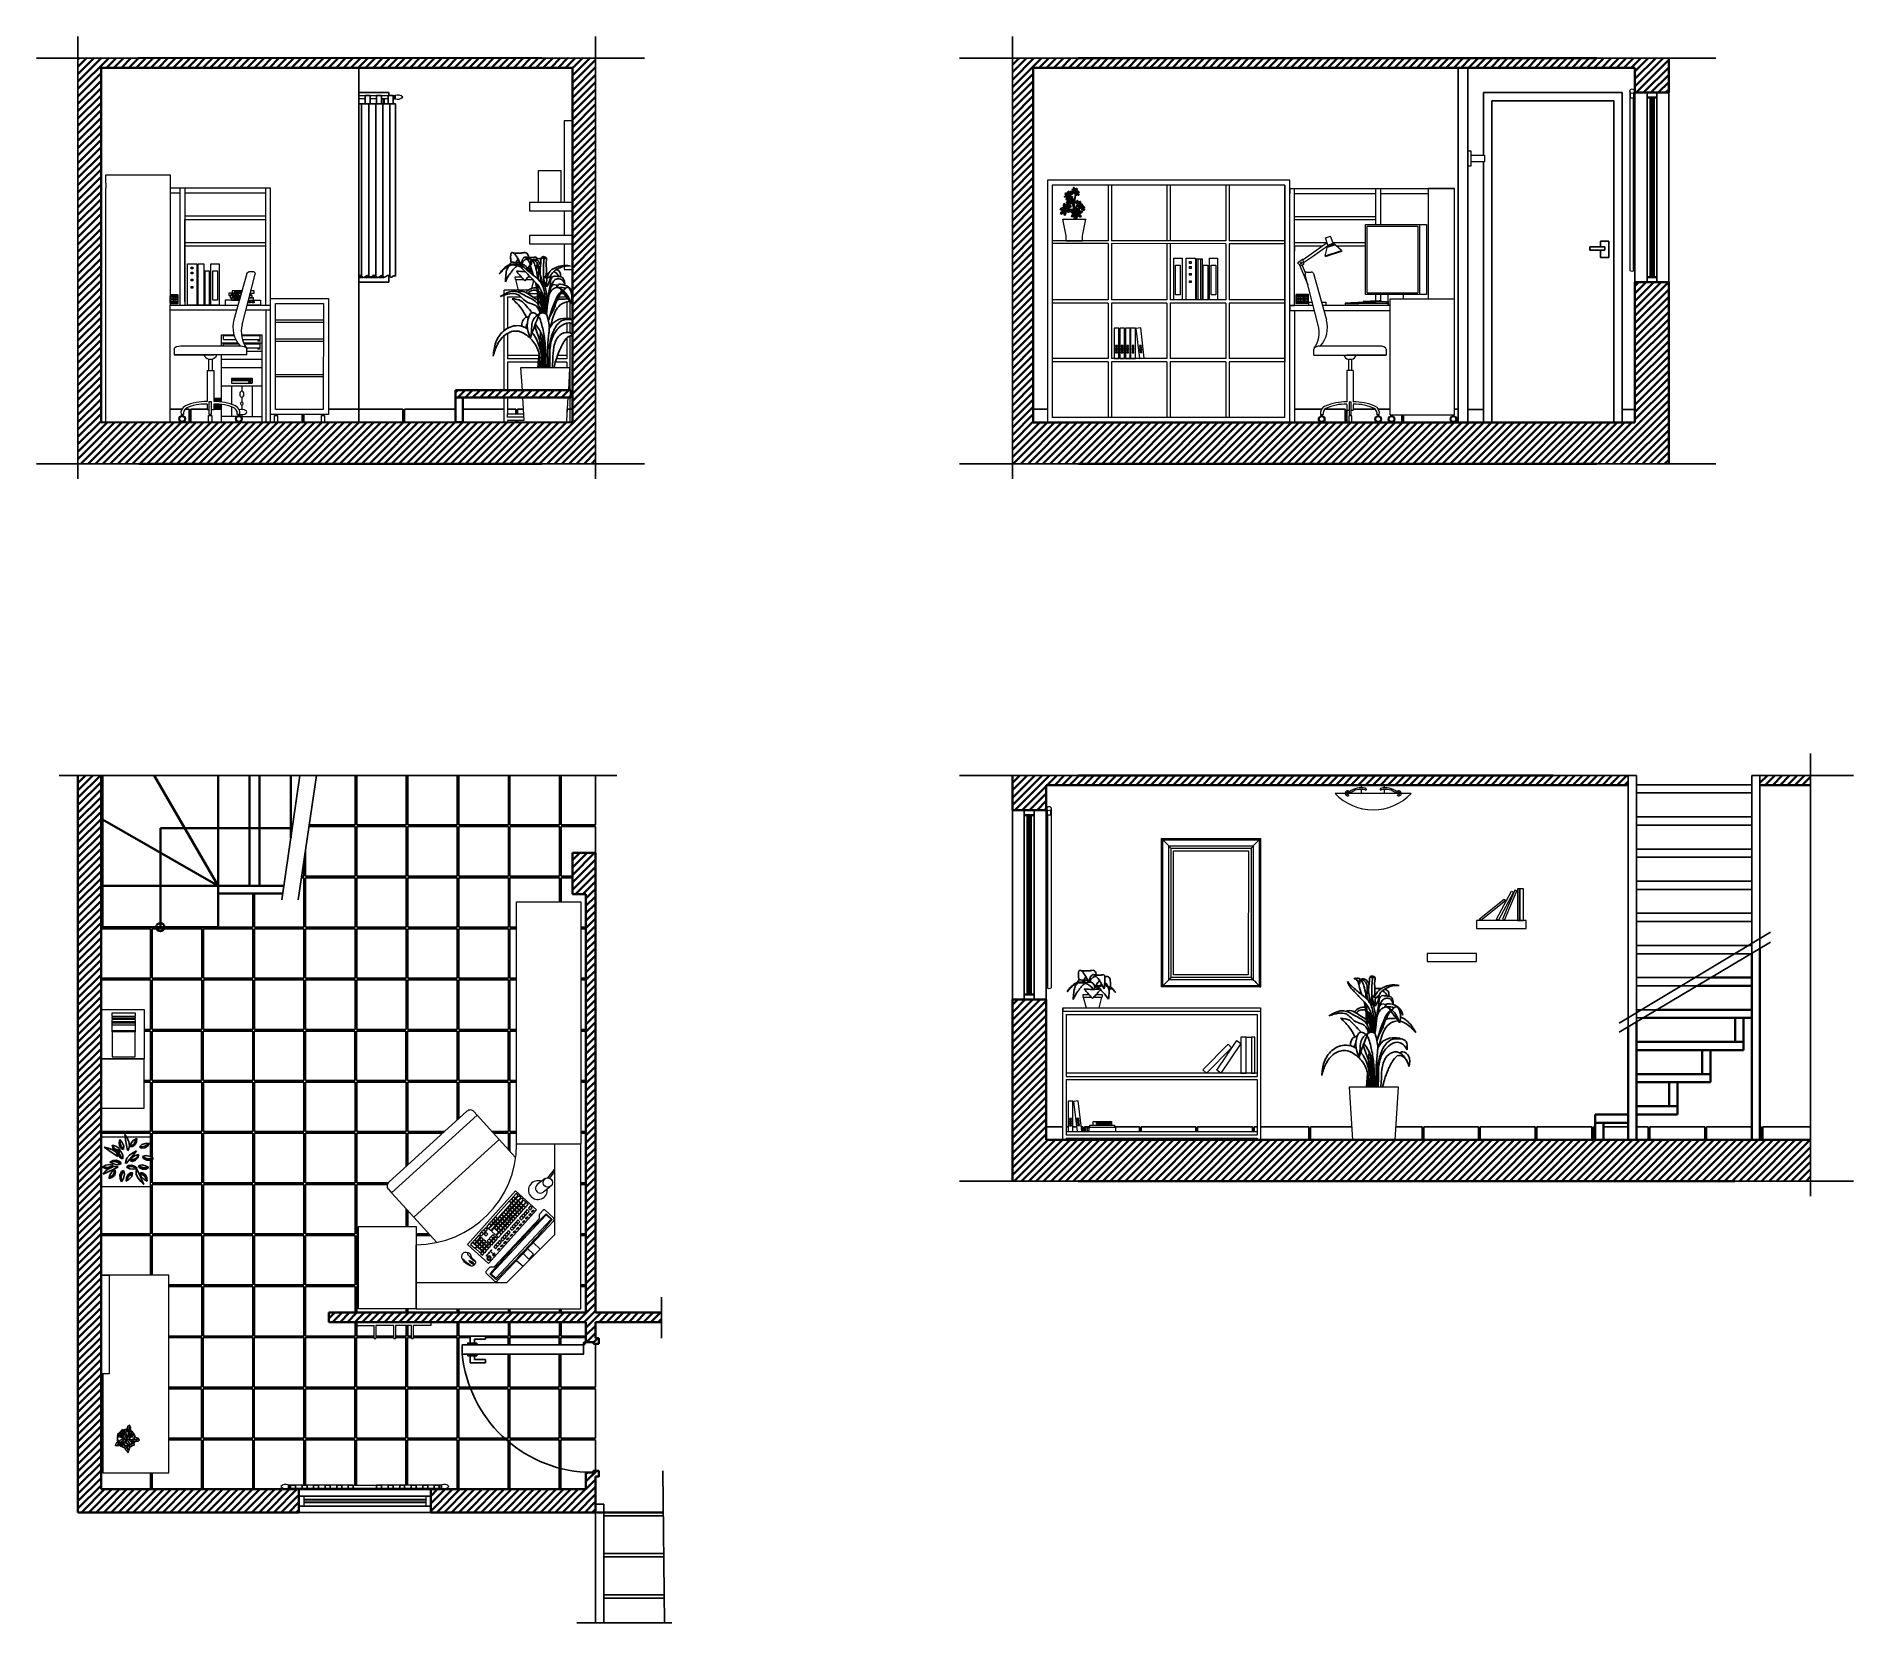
# Model space of a CAD drawing. Header units: millimetres. Extents: x 743 to 1845, y 1149 to 2111.
import ezdxf

# ---------------------------------------------------------------- set-up
doc = ezdxf.new("R2010")
doc.units = ezdxf.units.MM
for name, color, linetype, lineweight in [('A-ELEV-MBE2', 4, 'Continuous', 25), ('A-FLOR-LEVL', 7, 'Continuous', 35), ('A-GLAZ-FURR', 4, 'Continuous', 18), ('arredo', 8, 'Continuous', 18), ('finestre', 130, 'Continuous', 35), ('MURI', 7, 'Continuous', 35), ('muri sottili', 161, 'Continuous', 25), ('scale', 180, 'Continuous', 35)]:
    doc.layers.add(name, color=color, linetype=linetype, lineweight=lineweight)
for name, color, linetype in [('IMPIANTO', 2, 'Continuous'), ('linee tratteggio', 6, 'Continuous'), ('pavimento', 51, 'Continuous'), ('PIANTE', 94, 'Continuous'), ('porte', 150, 'Continuous'), ('tessuti', 31, 'Continuous'), ('tratteggio sottile', 13, 'Continuous')]:
    doc.layers.add(name, color=color, linetype=linetype)
pattern_1 = [(45, (0, 247.989), (-2.245064, 2.245064), [])]

msp = doc.modelspace()

# ---------------------------------------------------------------- hatches: boundary and pattern name
at = {"layer": 'arredo'}
h = msp.add_hatch(color=256, dxfattribs=at)
edge = h.paths.add_edge_path()
edge.add_ellipse((1007, 1367.4), major_axis=(-0.607, 0.417), ratio=0.281582, start_angle=0, end_angle=360)
at = {"layer": 'MURI'}
h = msp.add_hatch(dxfattribs=at)
h.set_pattern_fill('ANSI31', color=256)
h.paths.add_polyline_path([(1082.1, 2098.1), (1068.1, 2098.1), (768.1, 2098.1), (768.1, 1852.1), (1082.1, 1852.1)])
h.paths.add_polyline_path([(782.1, 2092.1), (968.3, 2092.1), (1068.1, 2092.1), (1068.1, 1877.1), (948.4, 1877.1), (782.1, 1877.1)], flags=16)
h.paths.add_polyline_path([(824, 2019.1), (885, 2019.1), (885, 1952.1), (920, 1952.1), (920, 1885.1), (938.5, 1885.1), (938.5, 2077), (956.7, 2077), (956.7, 1962), (938.5, 1962), (938.5, 1885.1), (920, 1885.1), (920, 1881.8), (916.8, 1881.8), (916.8, 1881.1), (916.5, 1881.1), (916.5, 1881.8), (888.4, 1881.8), (888.4, 1881.1), (888.1, 1881.1), (888.1, 1881.8), (885, 1881.8), (885, 1884.8), (885, 1945.1), (870.1, 1945.1), (867.8, 1936.2, 0.092092), (867.3, 1930.1), (879.9, 1930.1), (879.9, 1880.6), (867.1, 1880.6, -0.206257), (867.7, 1879.1, -1), (863.7, 1879.1, -0.206257), (864.3, 1880.6), (855.1, 1880.6), (855.1, 1885.1), (850.5, 1885.1), (850.5, 1884.5), (849, 1884.5), (849, 1881.8), (848.5, 1881.8), (848.5, 1881.1), (848.2, 1881.1), (848.2, 1881.8), (847.7, 1881.8), (847.7, 1884.5), (846.5, 1884.5), (846.5, 1888.1, 0.11959), (833.7, 1885.5, 0.29308), (832.1, 1881.8), (831.5, 1881.8), (831.5, 1881.1, -0.385447), (833.3, 1879.1, -1), (829.3, 1879.1, -0.399359), (831.2, 1881.1), (831.2, 1881.8), (830.7, 1881.8, -0.178788), (831.2, 1885.1), (824, 1885.1), (824, 1948.1)], flags=0)
edge = h.paths.add_edge_path(flags=0)
edge.add_ellipse((851.1, 1887.3), major_axis=(0, 0.408), ratio=0.372094, start_angle=310.5764, end_angle=409.2284, ccw=False)
edge.add_ellipse((851.1, 1887.3), major_axis=(0, 0.408), ratio=0.372094, start_angle=489.6077, end_angle=590.5876, ccw=False)
edge.add_line((850.9, 1886.6), (851.3, 1886.6))
edge.add_ellipse((851.1, 1887.3), major_axis=(0, 0.408), ratio=0.372094, start_angle=489.6077, end_angle=590.5876, ccw=False)
edge = h.paths.add_edge_path(flags=0)
edge.add_line((833, 1948.1), (833, 2016.1))
edge.add_line((833, 2016.1), (882, 2016.1))
edge.add_line((882, 2016.1), (882, 1984.1))
edge.add_line((882, 1984.1), (833, 1984.1))
edge.add_line((833, 1984.1), (833, 1950.1))
edge.add_line((833, 1950.1), (833, 1948.1))
edge.add_line((833, 1948.1), (834.6, 1948.1))
edge.add_line((834.6, 1948.1), (834.6, 1973.1))
edge.add_line((834.6, 1973.1), (840.3, 1973.1))
edge.add_line((840.3, 1973.1), (840.3, 1948.1))
edge.add_line((840.3, 1948.1), (841, 1948.1))
edge.add_line((841, 1948.1), (841, 1973.1))
edge.add_line((841, 1973.1), (843.4, 1973.1))
edge.add_line((843.4, 1973.1), (844.5, 1973.1))
edge.add_line((844.5, 1973.1), (844.5, 1948.1))
edge.add_line((844.5, 1948.1), (845, 1948.1))
edge.add_line((845, 1948.1), (845, 1969))
edge.add_line((845, 1969), (847.8, 1969))
edge.add_line((847.8, 1969), (847.8, 1948.1))
edge.add_line((847.8, 1948.1), (848.8, 1948.1))
edge.add_line((848.8, 1948.1), (848.8, 1973.1))
edge.add_line((848.8, 1973.1), (853.8, 1973.1))
edge.add_line((853.8, 1973.1), (853.8, 1948.1))
edge.add_line((853.8, 1948.1), (857.5, 1948.1))
edge.add_line((857.5, 1948.1), (857.5, 1951.2))
edge.add_line((857.5, 1951.2), (861.2, 1951.2))
edge.add_line((861.2, 1951.2), (861.2, 1952.6))
edge.add_line((861.2, 1952.6), (860.5, 1952.6))
edge.add_line((860.5, 1952.6), (860.5, 1954))
edge.add_line((860.5, 1954), (859.7, 1954))
edge.add_line((859.7, 1954), (859.7, 1955.4))
edge.add_line((859.7, 1955.4), (861.7, 1955.4))
edge.add_line((861.7, 1955.4), (861.7, 1956.8))
edge.add_line((861.7, 1956.8), (867.7, 1956.8))
edge.add_line((867.7, 1956.8), (866.3, 1951.7))
edge.add_line((866.3, 1951.7), (866.3, 1951.2))
edge.add_line((866.3, 1951.2), (866.1, 1951.2))
edge.add_line((866.1, 1951.2), (862.7, 1939.2))
edge.add_arc((879.2, 1934.8), 17.1, 164.9387, 221.6202)
edge.add_spline(control_points=[(866.5, 1923.4), (867.7, 1923.4), (869.5, 1923.1), (870.2, 1922.2)], knot_values=[0.131705, 0.131705, 0.131705, 0.131705, 35.734275, 35.734275, 35.734275, 35.734275], degree=3, periodic=0)
edge.add_line((870.2, 1922.2), (870.3, 1922.2))
edge.add_spline(control_points=[(870.2, 1922.2), (870.4, 1922), (870.5, 1921.7), (870.5, 1921.4)], knot_values=[35.734275, 35.734275, 35.734275, 35.734275, 44.72136, 44.72136, 44.72136, 44.72136], degree=3, periodic=0)
edge.add_line((870.5, 1921.4), (870.5, 1917.9))
edge.add_line((870.5, 1917.9), (855.1, 1917.9))
edge.add_line((855.1, 1917.9), (855.1, 1899.2))
edge.add_line((855.1, 1899.2), (867.5, 1899.2))
edge.add_line((867.5, 1899.2), (867.5, 1896.1))
edge.add_ellipse((867.5, 1894.1), major_axis=(0, 2.01), ratio=0.507678, start_angle=180, end_angle=360, ccw=False)
edge.add_line((867.5, 1892.1), (867.5, 1889.5))
edge.add_ellipse((867.5, 1888.4), major_axis=(0, 1.08), ratio=0.507678, start_angle=180, end_angle=360, ccw=False)
edge.add_line((867.5, 1887.4), (867.5, 1884.7))
edge.add_ellipse((867.5, 1883.2), major_axis=(-3.01, 0), ratio=0.507678, start_angle=450, end_angle=630, ccw=False)
edge.add_ellipse((867.5, 1883.2), major_axis=(-3.01, 0), ratio=0.507678, start_angle=427.4683, end_angle=450, ccw=False)
edge.add_line((866.4, 1881.8), (864.8, 1881.8))
edge.add_arc((861, 1882.4), 3.8, 350.4154, 361.1804)
edge.add_ellipse((867.5, 1883.2), major_axis=(-3.01, 0), ratio=0.507678, start_angle=342.9096, end_angle=387.375, ccw=False)
edge.add_arc((861, 1882.4), 3.8, 18.9235, 55.7547)
edge.add_arc((851.6, 1860.6), 27.5, 65.0239, 84.4402)
edge.add_line((854.2, 1888), (854.2, 1886.6))
edge.add_line((854.2, 1886.6), (852.3, 1886.6))
edge.add_line((852.3, 1886.6), (852.3, 1888.1))
edge.add_arc((851.6, 1860.6), 27.5, 65.0239, 88.4047, ccw=False)
edge.add_arc((861, 1882.4), 3.8, -9.5846, 55.7547, ccw=False)
edge.add_line((864.8, 1881.8), (865.2, 1881.8))
edge.add_line((865.2, 1881.8), (865.7, 1881.8))
edge.add_line((865.7, 1881.8), (866.4, 1881.8))
edge.add_arc((861.3, 1882.4), 5.09, 352.1065, 423.2188)
edge.add_arc((850.6, 1855.2), 34.4, 67.7484, 90.2127)
edge.add_line((850.5, 1889.6), (850.5, 1908.5))
edge.add_line((850.5, 1908.5), (847.5, 1908.5))
edge.add_line((847.5, 1908.5), (847.5, 1915.3))
edge.add_arc((848.7, 1919.5), 4.45, 200.9929, 253.1305, ccw=False)
edge.add_line((844.6, 1917.9), (826.5, 1917.9))
edge.add_line((826.5, 1917.9), (826.5, 1921.4))
edge.add_spline(control_points=[(826.5, 1921.4), (826.5, 1922.9), (829, 1923.4), (830.5, 1923.4)], knot_values=[0, 0, 0, 0, 44.72136, 44.72136, 44.72136, 44.72136], degree=3, periodic=0)
edge.add_line((830.5, 1923.4), (855.1, 1923.4))
edge.add_line((855.1, 1923.4), (855.1, 1930.1))
edge.add_line((855.1, 1930.1), (862.8, 1930.1))
edge.add_arc((879.2, 1934.8), 17.1, 164.9387, 195.702, ccw=False)
edge.add_line((862.7, 1939.2), (865.2, 1948.1))
edge.add_line((865.2, 1948.1), (857.5, 1948.1))
edge.add_line((857.5, 1948.1), (833, 1948.1))
h.paths.add_polyline_path([(836.7, 1971.2), (837.8, 1971.2), (837.8, 1970.1), (836.7, 1970.1)], flags=0)
h.paths.add_polyline_path([(836.7, 1968.1), (837.8, 1968.1), (837.8, 1967), (836.7, 1967)], flags=0)
h.paths.add_polyline_path([(836.7, 1963.9), (837.8, 1963.9), (837.8, 1962.8), (836.7, 1962.8)], flags=0)
h.paths.add_polyline_path([(824.1, 1953.8), (826, 1953.8), (828.2, 1953.8), (828.2, 1949.5), (826.3, 1949.5), (824.1, 1949.5)], flags=0)
edge = h.paths.add_edge_path(flags=0)
edge.add_ellipse((825.1, 1953.2), major_axis=(0, 0.408), ratio=0.372094, start_angle=310.5764, end_angle=409.2284, ccw=False)
edge.add_ellipse((825.1, 1953.2), major_axis=(0, 0.408), ratio=0.372094, start_angle=489.6077, end_angle=590.5876, ccw=False)
edge.add_ellipse((825.1, 1951.7), major_axis=(0, 0.408), ratio=0.372094, start_angle=310.5764, end_angle=409.2284, ccw=False)
edge.add_ellipse((825.1, 1951.7), major_axis=(0, 0.408), ratio=0.372094, start_angle=489.6077, end_angle=590.5876, ccw=False)
edge.add_ellipse((825.1, 1950.2), major_axis=(0, 0.408), ratio=0.372094, start_angle=310.5764, end_angle=409.2284, ccw=False)
edge.add_ellipse((825.1, 1950.2), major_axis=(0, 0.408), ratio=0.372094, start_angle=489.6077, end_angle=590.5876, ccw=False)
edge.add_ellipse((825.1, 1950.2), major_axis=(0, 0.408), ratio=0.372094, start_angle=310.5764, end_angle=409.2284, ccw=False)
edge.add_ellipse((825.1, 1951.7), major_axis=(0, 0.408), ratio=0.372094, start_angle=489.6077, end_angle=590.5876, ccw=False)
edge.add_ellipse((825.1, 1951.7), major_axis=(0, 0.408), ratio=0.372094, start_angle=310.5764, end_angle=409.2284, ccw=False)
edge.add_ellipse((825.1, 1953.2), major_axis=(0, 0.408), ratio=0.372094, start_angle=489.6077, end_angle=590.5876, ccw=False)
h.paths.add_polyline_path([(825, 1953.4, -0.991677), (825.2, 1952.9, -1.008393)], flags=0)
h.paths.add_polyline_path([(836.7, 1959.5), (837.8, 1959.5), (837.8, 1958.4), (836.7, 1958.4)], flags=0)
h.paths.add_polyline_path([(849.9, 1968.9), (852.7, 1968.9), (852.7, 1951.1), (849.9, 1951.1)], flags=0)
edge = h.paths.add_edge_path(flags=0)
edge.add_ellipse((827.3, 1953.2), major_axis=(0, 0.408), ratio=0.372094, start_angle=310.5764, end_angle=409.2284, ccw=False)
edge.add_ellipse((827.3, 1953.2), major_axis=(0, 0.408), ratio=0.372094, start_angle=489.6077, end_angle=590.5876, ccw=False)
edge.add_ellipse((827.3, 1951.7), major_axis=(0, 0.408), ratio=0.372094, start_angle=310.5764, end_angle=409.2284, ccw=False)
edge.add_ellipse((827.3, 1951.7), major_axis=(0, 0.408), ratio=0.372094, start_angle=489.6077, end_angle=590.5876, ccw=False)
edge.add_ellipse((827.3, 1950.2), major_axis=(0, 0.408), ratio=0.372094, start_angle=310.5764, end_angle=409.2284, ccw=False)
edge.add_ellipse((827.3, 1950.2), major_axis=(0, 0.408), ratio=0.372094, start_angle=489.6077, end_angle=590.5876, ccw=False)
edge.add_ellipse((827.3, 1950.2), major_axis=(0, 0.408), ratio=0.372094, start_angle=310.5764, end_angle=409.2284, ccw=False)
edge.add_ellipse((827.3, 1951.7), major_axis=(0, 0.408), ratio=0.372094, start_angle=489.6077, end_angle=590.5876, ccw=False)
edge.add_ellipse((827.3, 1951.7), major_axis=(0, 0.408), ratio=0.372094, start_angle=310.5764, end_angle=409.2284, ccw=False)
edge.add_ellipse((827.3, 1953.2), major_axis=(0, 0.408), ratio=0.372094, start_angle=489.6077, end_angle=590.5876, ccw=False)
h.paths.add_polyline_path([(827.1, 1953.4, -0.991677), (827.4, 1952.9, -1.008393)], flags=0)
h.paths.add_polyline_path([(825, 1952, -0.991677), (825.2, 1951.4, -1.008393)], flags=0)
h.paths.add_polyline_path([(827.1, 1952, -0.991677), (827.4, 1951.4, -1.008393)], flags=0)
h.paths.add_polyline_path([(825, 1950.4, -0.991677), (825.2, 1949.9, -1.008393)], flags=0)
h.paths.add_polyline_path([(827.1, 1950.4, -0.991677), (827.4, 1949.9, -1.008393)], flags=0)
h.paths.add_polyline_path([(861.1, 1954.9), (861.8, 1954.9), (861.8, 1954), (862.3, 1954), (862.3, 1954.9), (862.9, 1954.9), (862.9, 1954), (863.6, 1954), (863.6, 1954.9), (864.3, 1954.9), (864.3, 1954), (864.8, 1954), (864.8, 1954.9), (865.5, 1954.9), (865.5, 1954), (861.1, 1954)], flags=0)
h.paths.add_polyline_path([(863, 1955.4), (863, 1956.3), (863.7, 1956.3), (863.7, 1955.4), (864.2, 1955.4), (864.2, 1956.3), (864.9, 1956.3), (864.9, 1955.4), (865.5, 1955.4), (865.5, 1956.3), (866.2, 1956.3), (866.2, 1955.4), (866.7, 1955.4), (866.7, 1956.3), (867.4, 1956.3), (867.4, 1955.4)], flags=0)
h.paths.add_polyline_path([(861.8, 1953.5), (862.5, 1953.5), (862.5, 1952.6), (863, 1952.6), (863, 1953.5), (863.7, 1953.5), (863.7, 1952.6), (864.3, 1952.6), (864.3, 1953.5), (865, 1953.5), (865, 1952.6), (865.5, 1952.6), (865.5, 1953.5), (866.2, 1953.5), (866.2, 1952.6), (861.8, 1952.6)], flags=0)
h.paths.add_polyline_path([(862.6, 1952.1), (863.3, 1952.1), (863.3, 1951.7), (862.6, 1951.7)], flags=0)
h.paths.add_polyline_path([(863.7, 1952.1), (864.4, 1952.1), (864.4, 1951.7), (863.7, 1951.7)], flags=0)
h.paths.add_polyline_path([(865.1, 1952.1), (865.8, 1952.1), (865.8, 1951.2), (865.1, 1951.2)], flags=0)
h.paths.add_polyline_path([(873.7, 1950.4), (875.1, 1950.4), (875.1, 1949.6), (873.7, 1949.6)], flags=0)
h.paths.add_polyline_path([(888, 1949.1), (917, 1949.1), (916.9, 1884.8), (888, 1884.8)], flags=0)
h.paths.add_polyline_path([(877.2, 1926.5), (878.7, 1926.5), (878.7, 1926.3), (877.2, 1926.3)], flags=0)
h.paths.add_polyline_path([(877.2, 1921.6), (878.7, 1921.6), (878.7, 1921.3), (877.2, 1921.3)], flags=0)
h.paths.add_polyline_path([(861.3, 1903.8), (873.7, 1903.8), (873.7, 1900.7), (861.3, 1900.7)], flags=0)
h.paths.add_polyline_path([(861.9, 1902.9), (873.1, 1902.9), (873.1, 1902.3), (861.9, 1902.3)], flags=0)
edge = h.paths.add_edge_path(flags=0)
edge.add_ellipse((853.3, 1890.3), major_axis=(0, 0.408), ratio=0.372094, start_angle=489.6077, end_angle=590.5876, ccw=False)
edge.add_ellipse((853.3, 1890.3), major_axis=(0, 0.408), ratio=0.372094, start_angle=310.5764, end_angle=409.2284, ccw=False)
edge.add_line((853.5, 1890.9), (853.1, 1890.9))
edge.add_ellipse((853.3, 1890.3), major_axis=(0, 0.408), ratio=0.372094, start_angle=310.5764, end_angle=409.2284, ccw=False)
edge = h.paths.add_edge_path(flags=0)
edge.add_ellipse((851.1, 1890.3), major_axis=(0, 0.408), ratio=0.372094, start_angle=489.6077, end_angle=590.5876, ccw=False)
edge.add_ellipse((851.1, 1890.3), major_axis=(0, 0.408), ratio=0.372094, start_angle=310.5764, end_angle=409.2284, ccw=False)
edge.add_line((851.3, 1890.9), (850.9, 1890.9))
edge.add_ellipse((851.1, 1890.3), major_axis=(0, 0.408), ratio=0.372094, start_angle=310.5764, end_angle=409.2284, ccw=False)
h.paths.add_polyline_path([(871.6, 1901.6), (873.1, 1901.6), (873.1, 1901.4), (871.6, 1901.4)], flags=0)
h.paths.add_polyline_path([(851, 1890.5, -0.991677), (851.2, 1890, -1.008393)], flags=0)
h.paths.add_polyline_path([(853.2, 1890.5, -0.991677), (853.4, 1890, -1.008393)], flags=0)
h.paths.add_polyline_path([(832.8, 1879.1, -1), (829.8, 1879.1, -1)], flags=0)
h.paths.add_polyline_path([(851, 1887.5, -0.991677), (851.2, 1887, -1.008393)], flags=0)
edge = h.paths.add_edge_path(flags=0)
edge.add_ellipse((853.3, 1887.3), major_axis=(0, 0.408), ratio=0.372094, start_angle=310.5764, end_angle=409.2284, ccw=False)
edge.add_ellipse((853.3, 1887.3), major_axis=(0, 0.408), ratio=0.372094, start_angle=489.6077, end_angle=590.5876, ccw=False)
h.paths.add_polyline_path([(853.2, 1887.5, -0.991677), (853.4, 1887, -1.008393)], flags=0)
h.paths.add_polyline_path([(867.2, 1879.1, -1), (864.2, 1879.1, -1)], flags=0)
h.paths.add_polyline_path([(997.1, 1892.1), (997.1, 1896.6), (1067.1, 1896.6), (1067.1, 1892.1), (1001.6, 1892.1), (1001.6, 1877.1), (997.1, 1877.1)], flags=0)
h = msp.add_hatch(dxfattribs=at)
h.set_pattern_fill('ANSI31', color=256)
h.paths.add_polyline_path([(1733.1, 1962), (1712.6, 1962), (1712.6, 1876.9), (1605.5, 1877), (1605.5, 1876.9), (1603.2, 1876.9), (1503.2, 1877), (1503.2, 1876.9), (1356.2, 1876.9), (1347.6, 1877), (1347.6, 2092.1), (1712.6, 2092.1), (1712.6, 2077), (1733.1, 2077), (1733.1, 2097.9), (1335, 2097.9), (1335, 1851.9), (1733.1, 1851.9)])
h = msp.add_hatch(dxfattribs=at)
h.set_pattern_fill('ANSI31', color=256)
h.paths.add_polyline_path([(1067.1, 1896.6), (1065.8, 1896.6), (997.1, 1896.6), (997.1, 1892.1), (1065.5, 1892.1), (1067.1, 1892.1)])
h = msp.add_hatch(dxfattribs=at)
h.set_pattern_fill('ANSI31', color=256)
h.set_pattern_definition(pattern_1)
h.paths.add_polyline_path([(768.1, 1215.8), (902.1, 1215.8), (902.1, 1229.8), (875.1, 1229.8), (862.1, 1229.8), (844.1, 1229.8), (822.1, 1229.8), (813.1, 1229.8), (782.1, 1229.8), (782.1, 1259.8), (782.1, 1625.8), (782.1, 1645.8), (782.1, 1662.8), (768.1, 1662.8), (768.1, 1645.8), (768.1, 1625.8)])
h.paths.add_polyline_path([(999.1, 1229.8), (998.1, 1229.8), (998.1, 1229.8), (982.1, 1229.8), (982.1, 1215.8), (1082.1, 1215.8), (1082.1, 1229.8), (1060.1, 1229.8), (1060.1, 1229.8), (1030.1, 1229.8), (1029.1, 1229.8), (1029.1, 1229.8)])
h = msp.add_hatch(dxfattribs=at)
h.set_pattern_fill('ANSI31', color=256)
h.paths.add_polyline_path([(1819.1, 1441.7), (1355.5, 1441.8), (1355.5, 1526.9), (1335, 1526.9), (1335, 1416.8), (1819.1, 1416.8)])
h.paths.add_polyline_path([(1355.5, 1657), (1708.5, 1657), (1708.5, 1662.8), (1335, 1662.8), (1335, 1641.8), (1355.5, 1641.8)])
h.paths.add_polyline_path([(1819.1, 1662.8), (1788.5, 1662.8), (1788.5, 1657), (1819.1, 1657)])
h = msp.add_hatch(dxfattribs=at)
h.set_pattern_fill('ANSI31', color=256)
h.paths.add_polyline_path([(1082.1, 1615.8), (1068.1, 1615.8), (1068.1, 1590.8), (1076.3, 1590.8), (1076.3, 1337), (1082.1, 1337)])
h = msp.add_hatch(dxfattribs=at)
h.set_pattern_fill('ANSI31', color=256)
h.paths.add_polyline_path([(1122.2, 1337), (1082.1, 1337), (1076.3, 1337), (920.3, 1337), (920.3, 1331.2), (1076.3, 1331.2), (1076.3, 1319), (1080.8, 1319), (1080.8, 1318), (1084, 1318), (1084, 1321.5), (1082.1, 1321.5), (1082.1, 1331.2), (1122.2, 1331.2)])
h = msp.add_hatch(dxfattribs=at)
h.set_pattern_fill('ANSI31', color=256)
h.set_pattern_definition(pattern_1)
h.paths.add_polyline_path([(1080.8, 1237.5), (1084, 1237.5), (1084, 1241), (1080.8, 1241), (1080.8, 1240), (1076.3, 1240), (1076.3, 1237.5)])
h = msp.add_hatch(dxfattribs=at)
h.set_pattern_fill('ANSI31', color=256)
h.set_pattern_definition(pattern_1)
h.paths.add_polyline_path([(1076.3, 1229.8), (1082.1, 1229.8), (1082.1, 1229.9), (1082.1, 1237.5), (1084, 1237.5), (1084, 1241), (1080.8, 1241), (1080.8, 1240), (1076.3, 1240), (1076.3, 1237.5)])

# ---------------------------------------------------------------- linework, layer by layer
at = {"layer": 'A-ELEV-MBE2'}
for p, q in [((1087.1, 1220.8), (1082.1, 1220.8)), ((1082.1, 1215.8), (1123.1, 1215.8)), ((1082.1, 1148.9), (1082.1, 1215.8)), ((1087.1, 1215.8), (1087.1, 1220.8)), ((1087.1, 1148.9), (1087.1, 1215.8)), ((1087.1, 1213.8), (1123.1, 1213.8)), ((1123.1, 1190.8), (1087.1, 1190.8)), ((1123.1, 1188.8), (1087.1, 1188.8)), ((1123.2, 1165.8), (1087.1, 1165.8)), ((1123.2, 1163.8), (1087.1, 1163.8))]:
    msp.add_line(p, q, dxfattribs=at)
at = {"layer": 'A-FLOR-LEVL'}
for p, q in [((783.1, 1661.3), (783.1, 1662.8)), ((1123.1, 1215.8), (1083.1, 1215.8))]:
    msp.add_line(p, q, dxfattribs=at)
at = {"layer": 'A-GLAZ-FURR', "color": 4}
for p, q in [((905.1, 1225.6), (905.1, 1219.6)), ((979.1, 1225.6), (979.1, 1219.6)), ((979.1, 1223.6), (905.1, 1223.6)), ((979.1, 1222.6), (905.1, 1222.6)), ((979.1, 1221.6), (905.1, 1221.6))]:
    msp.add_line(p, q, dxfattribs=at)
at = {"layer": 'arredo'}
for p, q in [((938.5, 2075.3), (960.1, 2075.3)), ((942.3, 2073.3), (938.5, 2073.3)), ((949.3, 2073.3), (945.3, 2073.3)), ((956.3, 2073.3), (952.3, 2073.3)), ((959.3, 2073.3), (960.1, 2073.3)), ((960.1, 2075.3), (960.1, 2073.3)), ((960.1, 2075.3), (960.6, 2075.3)), ((960.6, 2073.3), (960.1, 2073.3)), ((960.6, 2075.3), (960.6, 2073.3)), ((1063.1, 2059.8), (1063.1, 2010.3)), ((1068.1, 2059.8), (1063.1, 2059.8)), ((1068.1, 1969.8), (1068.1, 2059.8)), ((1611.3, 2041.6), (1611.3, 2032.6)), ((1613.3, 2041.6), (1611.3, 2041.6)), ((1613.3, 2032.6), (1613.3, 2041.6)), ((1061.2, 2029.5), (1047.2, 2029.5)), ((1047.2, 2029.5), (1047.2, 2010.3)), ((1061.2, 2010.3), (1061.2, 2029.5)), ((1611.3, 2032.6), (1613.3, 2032.6)), ((1613.3, 2039.1), (1621.3, 2039.1)), ((1621.3, 2035.1), (1613.3, 2035.1)), ((1621.3, 2039.1), (1621.3, 2035.1)), ((785, 2022.1), (785, 2027.1)), ((785, 2027.1), (824, 2027.1)), ((785, 2022.1), (785, 2019.1)), ((785, 1877.1), (785, 2019.1)), ((824, 2027.1), (824, 1948.1)), ((885, 2019.1), (824, 2019.1)), ((830, 2019.1), (830, 1948.1)), ((833, 2019.1), (833, 1948.1)), ((882, 1948.1), (882, 2019.1)), ((885, 1877.1), (885, 2019.1)), ((1356.2, 2023.9), (1356.2, 2014.4)), ((1367.6, 2023.9), (1356.2, 2023.9)), ((1367.6, 2020.9), (1359.2, 2020.9)), ((1359.2, 2020.9), (1359.2, 2014.4)), ((1503.2, 2023.9), (1367.6, 2023.9)), ((1500.2, 2020.9), (1367.6, 2020.9)), ((1395, 2020.9), (1393, 2020.9)), ((1393, 2020.9), (1393, 1987.2)), ((1428.7, 2020.9), (1395, 2020.9)), ((1395, 2020.9), (1395, 1987.2)), ((1430.7, 2020.9), (1428.7, 2020.9)), ((1428.7, 2020.9), (1428.7, 1987.2)), ((1464.5, 2020.9), (1430.7, 2020.9)), ((1430.7, 2020.9), (1430.7, 1987.2)), ((1466.5, 2020.9), (1464.5, 2020.9)), ((1464.5, 2020.9), (1464.5, 1987.2)), ((1500.2, 2020.9), (1466.5, 2020.9)), ((1466.5, 2020.9), (1466.5, 1987.2)), ((1500.2, 1879.9), (1500.2, 2020.9)), ((1500.2, 2020.9), (1500.2, 1987.2)), ((1503.2, 2018.9), (1503.2, 2023.9)), ((1503.2, 1876.9), (1503.2, 2018.9)), ((1503.2, 2018.9), (1564.2, 2018.9)), ((1503.2, 2018.9), (1503.2, 2015.9)), ((1506.2, 1947.9), (1506.2, 2018.9)), ((1555.2, 2018.9), (1555.2, 1997.1)), ((1558.2, 2018.9), (1558.2, 1997.1)), ((1564.2, 2018.9), (1603.2, 2018.9)), ((1603.2, 2018.9), (1587.2, 2018.9)), ((1587.2, 2018.9), (1587.2, 1951.9)), ((1603.2, 1881.6), (1603.2, 2018.9)), ((830, 2016.1), (824, 2016.1)), ((882, 2016.1), (833, 2016.1)), ((1068.1, 2010.3), (1042.1, 2010.3)), ((1042.1, 2010.3), (1042.1, 2005.3)), ((1068.1, 2005.3), (1068.1, 2010.3)), ((1356.2, 2014.4), (1356.2, 1876.9)), ((1359.2, 2014.4), (1359.2, 1879.9)), ((1506.2, 2015.9), (1555.2, 2015.9)), ((1558.2, 2015.9), (1587.2, 2015.9)), ((882, 2002.1), (833, 2002.1)), ((833, 1986.1), (833, 2000.1)), ((833, 2000.1), (882, 2000.1)), ((1042.1, 2005.3), (1068.1, 2005.3)), ((1063.1, 2005.3), (1063.1, 1990.3)), ((1365.5, 2000.2), (1379.5, 2000.2)), ((1367.5, 1990.2), (1365.5, 2000.2)), ((1377.5, 1990.2), (1379.5, 2000.2)), ((1506.2, 1999.9), (1506.2, 2001.9)), ((1506.2, 2001.9), (1555.2, 2001.9)), ((1555.2, 1999.9), (1506.2, 1999.9)), ((1550.2, 1955.5), (1550.2, 1996.1)), ((1550.2, 1996.1), (1581, 1996.1)), ((1581, 1996.1), (1581, 1955.5)), ((833, 1984.1), (833, 1986.1)), ((833, 1986.1), (882, 1986.1)), ((1068.1, 1990.3), (1042.1, 1990.3)), ((1042.1, 1990.3), (1042.1, 1985.3)), ((1042.1, 1985.3), (1068.1, 1985.3)), ((1063.1, 1985.3), (1063.1, 1969.8)), ((1068.1, 1985.3), (1068.1, 1990.3)), ((1393, 1987.2), (1359.2, 1987.2)), ((1393, 1985.4), (1359.2, 1985.4)), ((1367.5, 1987.2), (1367.5, 1990.2)), ((1367.5, 1987.2), (1377.5, 1987.2)), ((1377.5, 1987.2), (1377.5, 1990.2)), ((1393, 1985.4), (1393, 1951.4)), ((1464.5, 1987.2), (1395, 1987.2)), ((1464.5, 1985.3), (1395, 1985.4)), ((1395, 1985.4), (1395, 1951.4)), ((1428.7, 1985.3), (1428.7, 1951.4)), ((1430.7, 1985.3), (1430.7, 1951.4)), ((1464.5, 1985.3), (1464.5, 1951.4)), ((1500.2, 1987.2), (1466.5, 1987.2)), ((1500.2, 1985.2), (1466.5, 1985.2)), ((1466.5, 1985.2), (1466.5, 1951.4)), ((1500.2, 1991.7), (1500.2, 1989.7)), ((1500.2, 1987.2), (1500.2, 1985.2)), ((1500.2, 1985.2), (1500.2, 1951.4)), ((1525.9, 1985.9), (1506.2, 1985.9)), ((1526, 1985.8), (1511.3, 1975.5)), ((1524.8, 1978), (1526.4, 1984.5)), ((1524.9, 1988.9), (1528, 1990)), ((1526.4, 1984.5), (1524.9, 1988.9)), ((1526.1, 1983.2), (1530.5, 1984.7)), ((1526.2, 1983.9), (1530, 1985.1)), ((1526.4, 1984.5), (1529.5, 1985.6)), ((1529.5, 1985.6), (1528, 1990)), ((1549.2, 1985.9), (1529.4, 1985.9)), ((1534.6, 1981.3), (1529.5, 1985.6)), ((833, 1950.1), (833, 1984.1)), ((833, 1984.1), (882, 1984.1)), ((1432.9, 1976.5), (1437.9, 1976.5)), ((1432.9, 1951.4), (1432.9, 1976.5)), ((1437.9, 1976.5), (1437.9, 1951.4)), ((1440.3, 1976.5), (1446, 1976.5)), ((1440.3, 1951.4), (1440.3, 1976.5)), ((1442.4, 1973.4), (1442.4, 1974.5)), ((1442.4, 1974.5), (1443.5, 1974.5)), ((1443.5, 1973.4), (1442.4, 1973.4)), ((1443.5, 1974.5), (1443.5, 1973.4)), ((1446, 1976.5), (1446, 1951.4)), ((1446.6, 1976.2), (1449.1, 1976.2)), ((1446.6, 1951.4), (1446.6, 1976.2)), ((1447.7, 1976.2), (1450.1, 1976.2)), ((1447.7, 1951.4), (1447.7, 1976.2)), ((1449.1, 1976.2), (1449.1, 1951.4)), ((1450.1, 1976.2), (1450.1, 1951.4)), ((1454.5, 1976.5), (1459.5, 1976.5)), ((1454.5, 1951.4), (1454.5, 1976.5)), ((1459.5, 1976.5), (1459.5, 1951.4)), ((1506.2, 1983.9), (1506.2, 1980.9)), ((1523.4, 1983.9), (1506.2, 1983.9)), ((1508.2, 1974), (1510.8, 1975.8)), ((1510.4, 1972.2), (1508.2, 1973.4)), ((1511.7, 1973.1), (1511.3, 1975.5)), ((1517, 1977.5), (1511.6, 1973.7)), ((1526.2, 1983.9), (1517, 1977.5)), ((1524.8, 1978), (1534.6, 1981.3)), ((1525, 1977.6), (1524.8, 1978)), ((1525, 1977.6), (1534.8, 1980.9)), ((1549.2, 1983.9), (1531.5, 1983.9)), ((1534.6, 1981.3), (1534.8, 1980.9)), ((834.6, 1973.1), (840.3, 1973.1)), ((834.6, 1948.1), (834.6, 1973.1)), ((836.7, 1970.1), (836.7, 1971.2)), ((836.7, 1971.2), (837.8, 1971.2)), ((837.8, 1970.1), (836.7, 1970.1)), ((836.7, 1967), (836.7, 1968.1)), ((836.7, 1968.1), (837.8, 1968.1)), ((837.8, 1967), (836.7, 1967)), ((836.7, 1962.8), (836.7, 1963.9)), ((836.7, 1963.9), (837.8, 1963.9)), ((837.8, 1962.8), (836.7, 1962.8)), ((837.8, 1971.2), (837.8, 1970.1)), ((837.8, 1968.1), (837.8, 1967)), ((837.8, 1963.9), (837.8, 1962.8)), ((840.3, 1973.1), (840.3, 1948.1)), ((841, 1973.1), (843.4, 1973.1)), ((841, 1948.1), (841, 1973.1)), ((842, 1973.1), (844.5, 1973.1)), ((844.5, 1973.1), (844.5, 1948.1)), ((845, 1969), (847.8, 1969)), ((845, 1948.1), (845, 1969)), ((845.3, 1969), (847.7, 1969)), ((845.3, 1948.1), (845.3, 1969)), ((847.8, 1969), (847.8, 1948.1)), ((848.8, 1973.1), (853.8, 1973.1)), ((848.8, 1948.1), (848.8, 1973.1)), ((849.9, 1968.9), (852.7, 1968.9)), ((849.9, 1951.1), (849.9, 1968.9)), ((852.7, 1968.9), (852.7, 1951.1)), ((853.8, 1973.1), (853.8, 1948.1)), ((870.6, 1967.3), (862.7, 1939.2)), ((867.8, 1936.2), (875.7, 1966.8)), ((874.9, 1968.3), (871.9, 1968.3)), ((1037.2, 1965.1), (1033.2, 1965.1)), ((1033.2, 1965.1), (1033.3, 1963.8)), ((1033.3, 1963.8), (1033.6, 1963.7)), ((1033.6, 1963.7), (1038.4, 1963.7)), ((1033.6, 1963.7), (1035.2, 1957.1)), ((1039.9, 1963.7), (1043.9, 1963.7)), ((1042.6, 1965.1), (1041.2, 1965.1)), ((1043.5, 1958.4), (1044.6, 1963)), ((1063.1, 1969.8), (1068.1, 1969.8)), ((1434, 1972.3), (1436.8, 1972.3)), ((1434, 1954.4), (1434, 1972.3)), ((1436.8, 1972.3), (1436.8, 1954.4)), ((1442.4, 1970.4), (1442.4, 1971.5)), ((1442.4, 1971.5), (1443.5, 1971.5)), ((1443.5, 1970.4), (1442.4, 1970.4)), ((1442.4, 1966.2), (1442.4, 1967.3)), ((1442.4, 1967.3), (1443.5, 1967.3)), ((1443.5, 1966.2), (1442.4, 1966.2)), ((1442.4, 1961.8), (1442.4, 1962.9)), ((1442.4, 1962.9), (1443.5, 1962.9)), ((1443.5, 1971.5), (1443.5, 1970.4)), ((1443.5, 1967.3), (1443.5, 1966.2)), ((1443.5, 1962.9), (1443.5, 1961.8)), ((1450.7, 1972.4), (1453.5, 1972.4)), ((1450.7, 1951.4), (1450.7, 1972.4)), ((1451, 1972.4), (1453.4, 1972.4)), ((1453.5, 1972.4), (1453.5, 1951.4)), ((1455.6, 1972.3), (1458.4, 1972.3)), ((1455.6, 1954.4), (1455.6, 1972.3)), ((1458.4, 1972.3), (1458.4, 1954.4)), ((1508.9, 1973), (1514.2, 1960.5)), ((1511.6, 1972.8), (1510.8, 1972.2)), ((1510.8, 1972.2), (1512.6, 1967.9)), ((1512.3, 1967.7), (1512.3, 1967.7)), ((1520.5, 1936), (1512.6, 1966.7)), ((1513.3, 1968.2), (1516.3, 1968.2)), ((1517.6, 1967.2), (1525.5, 1939.1)), ((836.7, 1958.4), (836.7, 1959.5)), ((836.7, 1959.5), (837.8, 1959.5)), ((837.8, 1958.4), (836.7, 1958.4)), ((837.8, 1959.5), (837.8, 1958.4)), ((859.7, 1955.4), (859.7, 1954)), ((867.3, 1955.4), (859.7, 1955.4)), ((859.7, 1954), (866.9, 1954)), ((860.5, 1954), (860.5, 1952.6)), ((866.9, 1954), (860.5, 1954)), ((860.5, 1952.6), (866.5, 1952.6)), ((861.2, 1952.6), (861.2, 1951.2)), ((866.5, 1952.6), (861.2, 1952.6)), ((861.7, 1956.8), (861.7, 1955.4)), ((867.7, 1956.8), (861.7, 1956.8)), ((861.7, 1955.4), (867.3, 1955.4)), ((874.6, 1952.6), (872, 1952.6)), ((872, 1952.6), (873.8, 1952.6)), ((873.8, 1954), (872.4, 1954)), ((872.4, 1954), (873.1, 1954)), ((873.1, 1955.4), (872.7, 1955.4)), ((872.7, 1955.4), (875, 1955.4)), ((875, 1956.8), (873.1, 1956.8)), ((873.1, 1954), (873.1, 1955.4)), ((873.8, 1952.6), (873.8, 1954)), ((874.6, 1951.2), (874.6, 1952.6)), ((875, 1955.4), (875, 1956.8)), ((885, 1881.8), (885, 1952.1)), ((885, 1952.1), (920, 1952.1)), ((920, 1952.1), (920, 1881.8)), ((1026.6, 1932.6), (1026.6, 1957.1)), ((1041.1, 1957.1), (1026.6, 1957.1)), ((1026.6, 1955.1), (1027.6, 1955.1)), ((1028.6, 1953.1), (1036.8, 1953.1)), ((1028.6, 1953.1), (1028.6, 1934)), ((1040.2, 1957.1), (1041.1, 1957.1)), ((1041, 1955.1), (1046.9, 1955.1)), ((1044, 1953.1), (1047, 1953.1)), ((1045.7, 1957.1), (1044.4, 1957.1)), ((1047.5, 1955.1), (1048.6, 1955.1)), ((1047.5, 1953.1), (1048.5, 1953.1)), ((1050.5, 1953.1), (1050.5, 1953.1)), ((1052, 1957.1), (1050.9, 1957.1)), ((1051.3, 1955.1), (1052.4, 1955.1)), ((1051.6, 1953.1), (1052.6, 1953.1)), ((1054.2, 1955.1), (1054.3, 1955.1)), ((1059.8, 1953.1), (1064.4, 1953.1)), ((1060.9, 1955.1), (1063, 1955.1)), ((1062.6, 1957.1), (1062.3, 1957.1)), ((1064.6, 1952.8), (1064.6, 1951.9)), ((1393, 1951.4), (1359.2, 1951.4)), ((1428.7, 1951.4), (1395, 1951.4)), ((1464.5, 1951.4), (1430.7, 1951.4)), ((1437.9, 1951.4), (1432.9, 1951.4)), ((1436.8, 1954.4), (1434, 1954.4)), ((1446, 1951.4), (1440.3, 1951.4)), ((1443.5, 1961.8), (1442.4, 1961.8)), ((1449.1, 1951.4), (1446.6, 1951.4)), ((1450.1, 1951.4), (1447.7, 1951.4)), ((1453.5, 1951.4), (1450.7, 1951.4)), ((1459.5, 1951.4), (1454.5, 1951.4)), ((1458.4, 1954.4), (1455.6, 1954.4)), ((1500.2, 1951.4), (1466.5, 1951.4)), ((1500.2, 1960.4), (1500.2, 1958.4)), ((1500.2, 1951.4), (1500.2, 1949.4)), ((1550.2, 1955.5), (1581, 1955.5)), ((1555.2, 1954.5), (1555.2, 1950.7)), ((1558.2, 1954.5), (1558.2, 1950.8)), ((1564.2, 1881.6), (1564.2, 1951.9)), ((1564.2, 1951.9), (1603.2, 1951.9)), ((824, 1877.1), (824, 1948.1)), ((824, 1948.1), (865.2, 1948.1)), ((864.4, 1945.1), (824, 1945.1)), ((840.3, 1948.1), (834.6, 1948.1)), ((843.4, 1948.1), (841, 1948.1)), ((844.5, 1948.1), (842, 1948.1)), ((847.8, 1948.1), (845, 1948.1)), ((847.7, 1948.1), (845.3, 1948.1)), ((853.8, 1948.1), (848.8, 1948.1)), ((852.7, 1951.1), (849.9, 1951.1)), ((857.5, 1951.2), (857.5, 1948.1)), ((865.4, 1951.2), (857.5, 1951.2)), ((857.5, 1948.1), (865.2, 1948.1)), ((861.2, 1951.2), (866.1, 1951.2)), ((865.4, 1951.2), (866.1, 1951.2)), ((885, 1945.1), (870.1, 1945.1)), ((870.9, 1948.1), (885, 1948.1)), ((878.8, 1948.1), (870.9, 1948.1)), ((871.7, 1951.2), (874.6, 1951.2)), ((871.7, 1951.2), (878.8, 1951.2)), ((878.8, 1951.2), (878.8, 1948.1)), ((882, 1945.1), (882, 1877.1)), ((888, 1884.8), (888, 1949.1)), ((888, 1949.1), (917, 1949.1)), ((917, 1949.1), (916.9, 1884.8)), ((1064.6, 1950.1), (1064.6, 1940.1)), ((1066.6, 1950.1), (1066.6, 1939.9)), ((1393, 1949.4), (1359.2, 1949.4)), ((1393, 1949.4), (1393, 1915.7)), ((1428.7, 1949.4), (1395, 1949.4)), ((1395, 1949.4), (1395, 1915.7)), ((1428.7, 1949.4), (1428.7, 1915.7)), ((1464.5, 1949.4), (1430.7, 1949.4)), ((1430.7, 1949.4), (1430.7, 1915.7)), ((1464.5, 1949.4), (1464.5, 1915.7)), ((1500.2, 1949.4), (1466.5, 1949.4)), ((1466.5, 1949.4), (1466.5, 1915.7)), ((1500.2, 1949.4), (1500.2, 1915.7)), ((1517.4, 1947.9), (1503.2, 1947.9)), ((1503.2, 1947.9), (1503.2, 1944.9)), ((1503.2, 1947.9), (1506.2, 1947.9)), ((1503.2, 1944.9), (1518.2, 1944.9)), ((1506.2, 1947.9), (1506.2, 1949.9)), ((1506.2, 1944.9), (1506.2, 1876.9)), ((1514.9, 1947.9), (1514.9, 1949.9)), ((1514.9, 1949.9), (1516.9, 1949.9)), ((1522.5, 1949.9), (1525.2, 1949.9)), ((1564.2, 1947.9), (1523, 1947.9)), ((1523.9, 1944.9), (1564.2, 1944.9)), ((1525.2, 1949.9), (1525.2, 1947.9)), ((1536.8, 1949), (1545.2, 1949)), ((1536.8, 1949), (1536.8, 1947.9)), ((1545.2, 1949), (1545.2, 1949.7)), ((1545.3, 1949), (1545.3, 1949.7)), ((1562, 1949.3), (1545.3, 1949)), ((1560.5, 1949), (1545.3, 1949)), ((1562.9, 1949), (1545.3, 1949)), ((1556.5, 1950.7), (1547.8, 1950.4)), ((1547.8, 1950.4), (1547.8, 1949.8)), ((1556.5, 1950.7), (1556.5, 1950)), ((1558.5, 1950.8), (1557.2, 1950.7)), ((1557.2, 1950.7), (1557.2, 1950)), ((1558.5, 1950.8), (1558.5, 1950.1)), ((1559.8, 1950.1), (1562.9, 1950.4)), ((1562, 1950.1), (1562, 1949.3)), ((1562.9, 1950.4), (1562.9, 1947.9)), ((855.1, 1930.1), (862.8, 1930.1)), ((855.1, 1923.4), (855.1, 1930.1)), ((856.4, 1929.6), (862.9, 1929.6)), ((856.4, 1927.2), (856.4, 1929.6)), ((867.3, 1930.1), (879.9, 1930.1)), ((867.3, 1929.6), (878.7, 1929.6)), ((878.7, 1927.2), (878.7, 1929.6)), ((879.9, 1877.1), (879.9, 1930.1)), ((888, 1939.1), (917, 1939.1)), ((917, 1937.6), (888, 1937.6)), ((1026.6, 1896.6), (1026.6, 1929.6)), ((1028.6, 1931), (1028.6, 1915.6)), ((1064.6, 1937.3), (1064.6, 1931.6)), ((1066.6, 1937.3), (1066.6, 1931.3)), ((1066.6, 1929.4), (1066.6, 1896.6)), ((1399.6, 1934.1), (1396.7, 1934.1)), ((1396.7, 1934.1), (1396.7, 1915.7)), ((1399.6, 1915.7), (1399.6, 1934.1)), ((1403, 1934.1), (1400.1, 1934.1)), ((1400.1, 1934.1), (1400.1, 1915.7)), ((1403, 1915.7), (1403, 1934.1)), ((1406.4, 1934.1), (1403.5, 1934.1)), ((1403.5, 1934.1), (1403.5, 1915.7)), ((1406.4, 1915.7), (1406.4, 1934.1)), ((1409.6, 1934.1), (1406.7, 1934.1)), ((1406.7, 1934.1), (1406.7, 1915.7)), ((1409.6, 1915.7), (1409.6, 1934.1)), ((1412.8, 1934.3), (1409.9, 1933.9)), ((1409.9, 1933.9), (1412.1, 1915.7)), ((1415, 1916), (1412.8, 1934.3)), ((826.5, 1921.4), (826.5, 1917.9)), ((830.5, 1923.4), (866.5, 1923.4)), ((855.1, 1925.2), (865.1, 1925.2)), ((856.4, 1927.2), (863.9, 1927.2)), ((856.4, 1924.7), (865.4, 1924.7)), ((856.4, 1923.4), (856.4, 1924.7)), ((867.8, 1927.2), (878.7, 1927.2)), ((868.6, 1925.2), (879.9, 1925.2)), ((868.8, 1924.7), (878.7, 1924.7)), ((870.2, 1922.2), (878.7, 1922.2)), ((870.5, 1917.9), (870.5, 1921.4)), ((870.5, 1920.2), (879.9, 1920.2)), ((878.7, 1926.5), (877.2, 1926.5)), ((877.2, 1926.5), (877.2, 1926.3)), ((878.7, 1926.3), (877.2, 1926.3)), ((878.7, 1921.6), (877.2, 1921.6)), ((877.2, 1921.6), (877.2, 1921.3)), ((878.7, 1921.3), (877.2, 1921.3)), ((878.7, 1926.5), (878.7, 1926.3)), ((878.7, 1922.2), (878.7, 1924.7)), ((878.7, 1921.6), (878.7, 1921.3)), ((888, 1927.6), (917, 1927.6)), ((917, 1926.1), (888, 1926.1)), ((1064.6, 1928.1), (1064.6, 1915.6)), ((1500.2, 1929.2), (1500.2, 1927.2)), ((1517.8, 1917.8), (1517.8, 1921.3)), ((1557.8, 1923.3), (1521.8, 1923.3)), ((1561.8, 1921.3), (1561.8, 1917.8)), ((870.5, 1917.9), (826.5, 1917.9)), ((826.5, 1917.9), (829, 1917.9)), ((826.5, 1917.9), (846.5, 1917.9)), ((846.5, 1917.9), (850.5, 1917.9)), ((846.5, 1908.5), (846.5, 1889.6)), ((846.5, 1908.5), (850.5, 1908.5)), ((846.5, 1908.5), (848.5, 1908.5)), ((846.5, 1908.5), (847.5, 1908.5)), ((847.5, 1908.5), (847.5, 1915.3)), ((847.5, 1915.3), (849.5, 1915.3)), ((849.5, 1915.3), (849.5, 1908.5)), ((850.5, 1908.5), (850.5, 1889.6)), ((855.1, 1889.3), (855.1, 1917.9)), ((855.1, 1915.3), (879.9, 1915.3)), ((855.1, 1910.3), (879.9, 1910.3)), ((1047.7, 1917.6), (1028.6, 1917.6)), ((1047.5, 1915.6), (1028.6, 1915.6)), ((1028.6, 1913.6), (1028.6, 1896.6)), ((1047.4, 1913.6), (1028.6, 1913.6)), ((1066.6, 1910.1), (1036.6, 1910.1)), ((1036.6, 1910.1), (1037.5, 1896.6)), ((1064.6, 1913.6), (1057.7, 1913.6)), ((1064.6, 1915.6), (1058.3, 1915.6)), ((1064.6, 1917.6), (1059, 1917.6)), ((1064.6, 1913.6), (1064.6, 1910.1)), ((1065.8, 1896.6), (1066.6, 1910.1)), ((1393, 1915.7), (1359.2, 1915.7)), ((1393, 1913.7), (1359.2, 1913.7)), ((1393, 1913.7), (1393, 1879.9)), ((1428.7, 1915.7), (1395, 1915.7)), ((1428.7, 1913.7), (1395, 1913.7)), ((1395, 1913.7), (1395, 1879.9)), ((1396.7, 1915.7), (1399.6, 1915.7)), ((1400.1, 1915.7), (1403, 1915.7)), ((1403.5, 1915.7), (1406.4, 1915.7)), ((1406.7, 1915.7), (1409.6, 1915.7)), ((1412.1, 1915.7), (1415, 1916)), ((1428.7, 1913.7), (1428.7, 1879.9)), ((1464.5, 1915.7), (1430.7, 1915.7)), ((1464.5, 1913.7), (1430.7, 1913.7)), ((1430.7, 1913.7), (1430.7, 1879.9)), ((1464.5, 1913.7), (1464.5, 1879.9)), ((1500.2, 1915.7), (1466.5, 1915.7)), ((1500.2, 1913.7), (1466.5, 1913.7)), ((1466.5, 1913.7), (1466.5, 1879.9)), ((1500.2, 1915.7), (1500.2, 1913.7)), ((1517.8, 1917.8), (1561.8, 1917.8)), ((1541.8, 1917.8), (1537.8, 1917.8)), ((1537.8, 1908.4), (1537.8, 1889.4)), ((1541.8, 1908.4), (1537.8, 1908.4)), ((1540.8, 1915.1), (1538.8, 1915.1)), ((1538.8, 1915.1), (1538.8, 1908.4)), ((1541.8, 1908.4), (1539.8, 1908.4)), ((1540.8, 1908.4), (1540.8, 1915.1)), ((1541.8, 1908.4), (1540.8, 1908.4)), ((1561.8, 1917.8), (1541.8, 1917.8)), ((1541.8, 1908.4), (1541.8, 1889.4)), ((1561.8, 1917.8), (1559.3, 1917.8)), ((855.1, 1899.2), (879.9, 1899.2)), ((861.3, 1903.8), (861.3, 1900.7)), ((861.3, 1903.8), (873.7, 1903.8)), ((861.3, 1900.7), (873.7, 1900.7)), ((861.3, 1899.2), (861.3, 1887.8)), ((861.9, 1902.9), (873.1, 1902.9)), ((861.9, 1902.9), (861.9, 1902.3)), ((861.9, 1902.3), (873.1, 1902.3)), ((864.9, 1899.2), (864.9, 1899.2)), ((867.5, 1899.2), (867.5, 1896.1)), ((873.1, 1901.6), (871.6, 1901.6)), ((871.6, 1901.6), (871.6, 1901.4)), ((873.1, 1901.4), (871.6, 1901.4)), ((873.1, 1902.9), (873.1, 1902.3)), ((873.1, 1901.6), (873.1, 1901.4)), ((873.7, 1903.8), (873.7, 1900.7)), ((873.7, 1899.2), (873.7, 1880.6)), ((888, 1906.1), (916.9, 1906.1)), ((916.9, 1904.6), (888, 1904.6)), ((846.5, 1888.1), (846.5, 1884.5)), ((847.7, 1881.8), (847.7, 1889.6)), ((847.7, 1889.6), (849, 1889.6)), ((849, 1889.6), (849, 1881.8)), ((850.5, 1888.1), (850.5, 1884.5)), ((855.1, 1877.1), (855.1, 1887.9)), ((861.3, 1886.3), (861.3, 1880.6)), ((867.5, 1892.1), (867.5, 1889.5)), ((867.5, 1887.4), (867.5, 1884.7)), ((1026.6, 1877.1), (1026.6, 1892.1)), ((1028.6, 1892.1), (1028.6, 1882.1)), ((1037.8, 1892.1), (1038.6, 1878.1)), ((1064.6, 1878.1), (1065.5, 1892.1)), ((1066.6, 1892.1), (1066.6, 1877.1)), ((1537.8, 1887.9), (1537.8, 1884.4)), ((1539.3, 1889.4), (1539.3, 1881.6)), ((1539.3, 1889.4), (1540.5, 1889.4)), ((1540.5, 1881.6), (1540.5, 1889.4)), ((1541.8, 1887.9), (1541.8, 1884.4)), ((830.7, 1881.8), (832.1, 1881.8)), ((831.5, 1881.8), (831.2, 1881.8)), ((831.2, 1881.8), (831.2, 1881.1)), ((831.5, 1881.8), (831.5, 1881.1)), ((847.7, 1884.5), (846.5, 1884.5)), ((847.4, 1881.1), (849.3, 1881.1)), ((847.4, 1877.1), (847.4, 1881.1)), ((849, 1881.8), (847.7, 1881.8)), ((848.2, 1881.8), (848.2, 1881.1)), ((848.2, 1881.1), (848.5, 1881.1)), ((848.5, 1881.1), (848.5, 1881.8)), ((850.5, 1884.5), (849, 1884.5)), ((849.3, 1881.1), (849.3, 1877.1)), ((864.3, 1880.6), (855.1, 1880.6)), ((866.4, 1881.8), (864.8, 1881.8)), ((864.8, 1881.8), (865.2, 1881.8)), ((865.4, 1881.8), (865.4, 1881.1)), ((865.4, 1881.8), (865.7, 1881.8)), ((865.7, 1881.8), (865.7, 1881.1)), ((867.1, 1880.6), (879.9, 1880.6)), ((867.5, 1881.6), (867.5, 1880.6)), ((885, 1881.8), (885, 1884.8)), ((920, 1881.8), (885, 1881.8)), ((887.3, 1881.1), (889.1, 1881.1)), ((887.3, 1877.1), (887.3, 1881.1)), ((916.9, 1884.8), (888, 1884.8)), ((888.1, 1881.8), (888.1, 1881.1)), ((888.1, 1881.1), (888.4, 1881.1)), ((888.4, 1881.1), (888.4, 1881.8)), ((889.1, 1881.1), (889.1, 1877.1)), ((915.8, 1881.1), (917.6, 1881.1)), ((915.8, 1877.1), (915.8, 1881.1)), ((916.5, 1881.8), (916.5, 1881.1)), ((916.5, 1881.1), (916.8, 1881.1)), ((916.8, 1881.1), (916.8, 1881.8)), ((916.9, 1884.8), (916.9, 1884.8)), ((917.6, 1881.1), (917.6, 1877.1)), ((1028.6, 1877.1), (1026.6, 1877.1)), ((1028.6, 1880.1), (1028.6, 1882.1)), ((1028.6, 1882.1), (1038.4, 1882.1)), ((1038.5, 1880.1), (1028.6, 1880.1)), ((1038.6, 1878.1), (1028.6, 1878.1)), ((1028.6, 1878.1), (1028.6, 1877.1)), ((1064.6, 1885.1), (1064.6, 1882.1)), ((1064.6, 1882.1), (1064.6, 1880.1)), ((1064.6, 1877.1), (1064.6, 1878.1)), ((1066.6, 1877.1), (1064.6, 1877.1)), ((1503.2, 1876.9), (1356.2, 1876.9)), ((1356.2, 1876.9), (1359.2, 1876.9)), ((1500.2, 1879.9), (1359.2, 1879.9)), ((1503.2, 1876.9), (1503.2, 1879.9)), ((1521.9, 1881.6), (1523.5, 1881.6)), ((1522.8, 1881.6), (1522.5, 1881.6)), ((1522.5, 1881.6), (1522.5, 1881)), ((1522.8, 1881.6), (1522.8, 1881)), ((1523.5, 1881.6), (1523, 1881.6)), ((1537.8, 1884.4), (1539.3, 1884.4)), ((1540.8, 1881), (1539, 1881)), ((1539, 1881), (1539, 1876.9)), ((1539.3, 1881.6), (1540.5, 1881.6)), ((1539.7, 1881), (1539.7, 1881.6)), ((1540, 1881), (1539.7, 1881)), ((1540, 1881.6), (1540, 1881)), ((1540.5, 1884.4), (1541.8, 1884.4)), ((1540.8, 1876.9), (1540.8, 1881)), ((1557.6, 1881.6), (1556.1, 1881.6)), ((1556.7, 1881.6), (1556.7, 1881)), ((1556.7, 1881.6), (1557, 1881.6)), ((1557, 1881.6), (1557, 1881)), ((1564.2, 1881.6), (1603.2, 1881.6)), ((1564.8, 1881.6), (1564.8, 1881)), ((1564.8, 1881.6), (1565.1, 1881.6)), ((1565.1, 1881.6), (1565.1, 1881)), ((1602.4, 1881.6), (1602.4, 1881)), ((1602.4, 1881.6), (1602.7, 1881.6)), ((1602.7, 1881.6), (1602.7, 1881)), ((1605.5, 1876.9), (1603.2, 1876.9)), ((1546.8, 1655.3), (1546.8, 1657)), ((1546.8, 1657), (1560.8, 1657)), ((1546.8, 1652), (1546.8, 1654.3)), ((1560.8, 1655.3), (1560.8, 1657)), ((1560.8, 1652), (1560.8, 1654.3)), ((1530.8, 1652), (1536.8, 1652)), ((1537.6, 1652), (1570.1, 1652)), ((1570.9, 1652), (1576.8, 1652)), ((1425.5, 1624.5), (1485.5, 1624.5)), ((1425.5, 1534.5), (1425.5, 1624.5)), ((1426.3, 1623.7), (1484.7, 1623.7)), ((1426.3, 1535.3), (1426.3, 1623.7)), ((1429.9, 1620.1), (1426.3, 1623.7)), ((1481.1, 1620.1), (1484.7, 1623.7)), ((1484.7, 1623.7), (1484.6, 1535.3)), ((1485.5, 1624.5), (1485.5, 1534.5)), ((1429.8, 1538.9), (1429.9, 1620.1)), ((1429.9, 1620.1), (1481.1, 1620.1)), ((1431.2, 1618.8), (1479.8, 1618.8)), ((1431.2, 1540.2), (1431.2, 1618.8)), ((1432.8, 1541.8), (1432.8, 1617.1)), ((1432.8, 1617.1), (1478.2, 1617.1)), ((1478.2, 1617.1), (1478.1, 1541.8)), ((1479.8, 1618.8), (1479.8, 1540.1)), ((1481.1, 1620.1), (1481.1, 1538.9)), ((1034.2, 1439.2), (1034.2, 1586.2)), ((1034.2, 1586.2), (1073.2, 1586.2)), ((1073.2, 1586.2), (1073.2, 1439.2)), ((1485.5, 1534.5), (1425.4, 1534.5)), ((1426.3, 1535.3), (1429.8, 1538.9)), ((1484.6, 1535.3), (1426.3, 1535.3)), ((1481.1, 1538.9), (1429.8, 1538.9)), ((1479.8, 1540.2), (1431.1, 1540.2)), ((1478.1, 1541.8), (1432.8, 1541.8)), ((1365.5, 1441.8), (1365.5, 1521.8)), ((1365.5, 1521.8), (1485.5, 1521.8)), ((1365.5, 1521.8), (1365.5, 1519.8)), ((1381.6, 1529.8), (1377.7, 1529.8)), ((1377.7, 1529.8), (1377.7, 1528.5)), ((1377.7, 1528.5), (1378, 1528.4)), ((1378, 1528.4), (1382.9, 1528.4)), ((1378, 1528.4), (1379.7, 1521.8)), ((1379.7, 1521.8), (1387.6, 1521.8)), ((1384.4, 1528.4), (1389.2, 1528.4)), ((1389.6, 1529.8), (1385.6, 1529.8)), ((1387.6, 1521.8), (1389.2, 1528.4)), ((1389.2, 1528.4), (1389.6, 1528.5)), ((1389.6, 1528.5), (1389.6, 1529.8)), ((1485.5, 1521.8), (1485.5, 1441.8)), ((788.8, 1516.8), (788.8, 1518.9)), ((788.8, 1518.9), (802.8, 1518.9)), ((788.8, 1516.8), (802.8, 1516.8)), ((788.8, 1515.3), (788.8, 1516.5)), ((788.8, 1516.5), (802.8, 1516.5)), ((788.8, 1515.3), (802.8, 1515.3)), ((788.8, 1508.1), (788.8, 1514.8)), ((802.8, 1514.8), (788.8, 1514.8)), ((788.8, 1513.6), (802.8, 1513.6)), ((788.8, 1512.8), (802.8, 1512.8)), ((788.8, 1511.6), (802.8, 1511.6)), ((802.8, 1518.9), (802.8, 1516.8)), ((802.8, 1516.5), (802.8, 1515.3)), ((802.8, 1514.8), (802.8, 1508.1)), ((1365.5, 1519.8), (1485.5, 1519.8)), ((1367.5, 1517.8), (1367.5, 1480.3)), ((1367.5, 1517.8), (1483.5, 1517.8)), ((1483.5, 1517.8), (1483.5, 1480.3)), ((788.8, 1507.3), (788.8, 1508.1)), ((788.8, 1508.1), (802.8, 1508.1)), ((802.8, 1507.3), (788.8, 1507.3)), ((788.8, 1507.3), (788.8, 1492.2)), ((802.8, 1508.1), (802.8, 1507.3)), ((802.8, 1492.2), (802.8, 1507.3)), ((1450.5, 1484.3), (1465.8, 1499.9)), ((1458.9, 1484), (1471.1, 1502.1)), ((1473.6, 1500.3), (1461.5, 1482.3)), ((1465.8, 1499.9), (1467.9, 1497.7)), ((1471.1, 1502.1), (1473.6, 1500.3)), ((1473.6, 1504.1), (1473.6, 1482.3)), ((1476.8, 1504.1), (1473.6, 1504.1)), ((1476.8, 1482.3), (1476.8, 1504.1)), ((1476.8, 1504.1), (1480, 1504.1)), ((1476.8, 1482.3), (1476.8, 1504.1)), ((1482.1, 1504.1), (1480, 1504.1)), ((1480, 1504.1), (1480, 1482.3)), ((1480, 1504.1), (1480, 1482.3)), ((1482.1, 1482.3), (1482.1, 1504.1)), ((1482.1, 1482.3), (1482.1, 1504.1)), ((788.8, 1492.2), (802.8, 1492.2)), ((1467.9, 1497.7), (1452.8, 1482.3)), ((1483.5, 1482.3), (1367.5, 1482.3)), ((1367.5, 1480.3), (1483.5, 1480.3)), ((1367.5, 1478.3), (1483.5, 1478.3)), ((1367.5, 1478.3), (1367.5, 1444.8)), ((1452.8, 1482.3), (1450.5, 1484.3)), ((1461.5, 1482.3), (1458.9, 1484)), ((1473.6, 1482.3), (1476.8, 1482.3)), ((1480, 1482.3), (1476.8, 1482.3)), ((1480, 1482.3), (1482.1, 1482.3)), ((1483.5, 1478.3), (1483.5, 1444.8)), ((1569.2, 1473.7), (1539.2, 1473.7)), ((1539.2, 1473.7), (1541.2, 1441.7)), ((1567.2, 1441.7), (1569.2, 1473.7)), ((956.6, 1416.1), (1004.1, 1459.1)), ((1010.3, 1456.7), (958.4, 1409.7)), ((1010.3, 1456.7), (1008.3, 1458.9)), ((1023.7, 1441.9), (1010.3, 1456.7)), ((1371.7, 1465.2), (1368.8, 1465.2)), ((1368.8, 1465.2), (1368.8, 1446.8)), ((1371.7, 1446.8), (1371.7, 1465.2)), ((1374.9, 1465.4), (1372, 1465.1)), ((1372, 1465.1), (1374.2, 1446.8)), ((1377.1, 1447.1), (1374.9, 1465.4)), ((1367.5, 1446.8), (1483.5, 1446.8)), ((1367.5, 1444.8), (1483.5, 1444.8)), ((1374.2, 1446.8), (1377.1, 1447.1)), ((1379.6, 1446.8), (1379.6, 1449.4)), ((1379.6, 1449.4), (1397.6, 1449.4)), ((1381.9, 1449.4), (1381.9, 1450.6)), ((1381.9, 1450.6), (1397, 1450.6)), ((1383.9, 1450.6), (1383.9, 1452.9)), ((1383.9, 1452.9), (1395.2, 1452.9)), ((1395.2, 1452.9), (1395.2, 1450.6)), ((1397, 1450.6), (1397, 1449.4)), ((1397.6, 1449.4), (1397.6, 1446.8)), ((796.7, 1443.5), (782.1, 1443.5)), ((812.1, 1443.5), (797.5, 1443.5)), ((812.1, 1431.5), (812.1, 1443.5)), ((1023.7, 1441.9), (971.9, 1394.9)), ((1033.6, 1431), (1023.7, 1441.9)), ((1073.2, 1439.2), (1034.2, 1439.2)), ((1073.2, 1439.2), (1034.2, 1439.2)), ((1057.2, 1439.2), (1057.2, 1384.2)), ((1073.2, 1339.2), (1073.2, 1439.2)), ((1365.5, 1441.8), (1367.5, 1441.8)), ((1367.5, 1442.8), (1483.5, 1442.8)), ((1367.5, 1442.8), (1367.5, 1441.8)), ((1483.5, 1442.8), (1483.5, 1441.8)), ((1483.5, 1441.8), (1485.5, 1441.8)), ((812.1, 1413.5), (812.1, 1429.6)), ((1053.1, 1418.8), (1057.2, 1423.9)), ((1054.3, 1418.5), (1057.2, 1422.3)), ((782.1, 1413.5), (812.1, 1413.5)), ((956.4, 1411.9), (958.4, 1409.7)), ((1051.6, 1418.3), (1046.7, 1414.6)), ((1050.9, 1410.7), (1054.3, 1413.3)), ((958.4, 1409.7), (971.9, 1394.9)), ((1033.6, 1410.8), (1004.4, 1378.3)), ((1029.7, 1404.5), (1021.4, 1395.2)), ((1022.6, 1394.1), (1030.9, 1403.4)), ((1028.8, 1400.4), (1027.8, 1399.3)), ((1030, 1399.3), (1028.8, 1400.4)), ((1030, 1401.8), (1029, 1400.6)), ((1029, 1400.6), (1030.2, 1399.5)), ((1030.9, 1403.4), (1029.7, 1404.5)), ((1030.9, 1405.9), (1029.9, 1404.7)), ((1029.9, 1404.7), (1031.1, 1403.6)), ((1031.2, 1400.7), (1030, 1401.8)), ((1031.2, 1403.1), (1030.2, 1402)), ((1030.2, 1402), (1031.4, 1400.9)), ((1030.2, 1399.5), (1031.2, 1400.7)), ((1031.5, 1400.4), (1030.5, 1399.3)), ((1032.1, 1404.8), (1030.9, 1405.9)), ((1032.1, 1407.2), (1031.1, 1406.1)), ((1031.1, 1406.1), (1032.3, 1405)), ((1031.1, 1403.6), (1032.1, 1404.8)), ((1032.4, 1402), (1031.2, 1403.1)), ((1032.4, 1404.5), (1031.4, 1403.4)), ((1031.4, 1403.4), (1032.6, 1402.3)), ((1031.4, 1400.9), (1032.4, 1402)), ((1032.7, 1399.3), (1031.5, 1400.4)), ((1032.7, 1401.8), (1031.7, 1400.6)), ((1031.7, 1400.6), (1032.9, 1399.5)), ((1033.3, 1406.1), (1032.1, 1407.2)), ((1033.9, 1409.2), (1032.3, 1407.4)), ((1032.3, 1407.4), (1033.5, 1406.3)), ((1032.3, 1405), (1033.3, 1406.1)), ((1033.7, 1403.4), (1032.4, 1404.5)), ((1033.6, 1405.8), (1032.6, 1404.7)), ((1032.6, 1404.7), (1033.9, 1403.6)), ((1032.6, 1402.3), (1033.7, 1403.4)), ((1034, 1400.7), (1032.7, 1401.8)), ((1034, 1403.1), (1032.9, 1402)), ((1032.9, 1402), (1034.2, 1400.9)), ((1032.9, 1399.5), (1034, 1400.7)), ((1034.3, 1400.4), (1033.3, 1399.3)), ((1033.5, 1406.3), (1035.2, 1408.2)), ((1046.3, 1399.4), (1033.6, 1410.8)), ((1034.9, 1404.7), (1033.6, 1405.8)), ((1035.5, 1407.9), (1033.8, 1406.1)), ((1033.8, 1406.1), (1035.1, 1405)), ((1035.2, 1408.2), (1033.9, 1409.2)), ((1033.9, 1403.6), (1034.9, 1404.7)), ((1035.2, 1402), (1034, 1403.1)), ((1035.2, 1404.5), (1034.2, 1403.3)), ((1034.2, 1403.3), (1035.4, 1402.2)), ((1034.2, 1400.9), (1035.2, 1402)), ((1035.5, 1399.3), (1034.3, 1400.4)), ((1035.5, 1401.7), (1034.5, 1400.6)), ((1034.5, 1400.6), (1035.7, 1399.5)), ((1035.1, 1405), (1036.7, 1406.8)), ((1036.4, 1403.4), (1035.2, 1404.5)), ((1037, 1406.5), (1035.4, 1404.7)), ((1035.4, 1404.7), (1036.6, 1403.6)), ((1035.4, 1402.2), (1036.4, 1403.4)), ((1036.7, 1406.8), (1035.5, 1407.9)), ((1036.7, 1400.6), (1035.5, 1401.7)), ((1036.7, 1403.1), (1035.7, 1402)), ((1035.7, 1402), (1036.9, 1400.9)), ((1035.7, 1399.5), (1036.7, 1400.6)), ((1037, 1400.4), (1036, 1399.2)), ((1036.6, 1403.6), (1038.2, 1405.4)), ((1037.9, 1402), (1036.7, 1403.1)), ((1038.5, 1405.1), (1036.9, 1403.3)), ((1036.9, 1403.3), (1038.1, 1402.2)), ((1036.9, 1400.9), (1037.9, 1402)), ((1038.2, 1405.4), (1037, 1406.5)), ((1038.2, 1399.3), (1037, 1400.4)), ((1038.2, 1401.7), (1037.2, 1400.6)), ((1037.2, 1400.6), (1038.4, 1399.5)), ((1038.1, 1402.2), (1039.8, 1404)), ((1039.5, 1400.6), (1038.2, 1401.7)), ((1040.1, 1403.8), (1038.4, 1401.9)), ((1038.4, 1401.9), (1039.7, 1400.8)), ((1038.4, 1399.5), (1039.5, 1400.6)), ((1039.8, 1404), (1038.5, 1405.1)), ((1039.7, 1400.8), (1041.3, 1402.7)), ((1041.3, 1402.7), (1040.1, 1403.8)), ((1042.5, 1401.6), (1041.5, 1400.4)), ((1041.5, 1400.4), (1042.7, 1399.3)), ((1043.7, 1400.5), (1042.5, 1401.6)), ((1042.7, 1399.3), (1043.7, 1400.5)), ((938.2, 1339.2), (938.2, 1389.2)), ((938.2, 1389.2), (973.2, 1389.2)), ((971.9, 1394.9), (985.8, 1379.5)), ((973.2, 1389.2), (973.2, 1339.2)), ((1017.5, 1391), (1015.9, 1389.1)), ((1015.9, 1389.1), (1017.1, 1388)), ((1017.1, 1366.8), (1046.3, 1399.4)), ((1017.1, 1388), (1018.7, 1389.9)), ((1020.3, 1390.9), (1017.4, 1387.8)), ((1018.7, 1389.9), (1017.5, 1391)), ((1018.7, 1392.3), (1017.7, 1391.2)), ((1017.7, 1391.2), (1018.9, 1390.1)), ((1019.9, 1391.2), (1018.7, 1392.3)), ((1018.7, 1386.7), (1021.5, 1389.8)), ((1019.9, 1393.7), (1018.9, 1392.5)), ((1018.9, 1392.5), (1020.2, 1391.4)), ((1018.9, 1390.1), (1019.9, 1391.2)), ((1021.2, 1392.6), (1019.9, 1393.7)), ((1021.2, 1395), (1020.1, 1393.9)), ((1020.1, 1393.9), (1021.4, 1392.8)), ((1020.2, 1391.4), (1021.2, 1392.6)), ((1021.5, 1389.8), (1020.3, 1390.9)), ((1021.5, 1392.3), (1020.5, 1391.2)), ((1020.5, 1391.2), (1021.7, 1390.1)), ((1020.8, 1364.9), (1047.9, 1393.9)), ((1021.8, 1389.6), (1020.8, 1388.4)), ((1022.4, 1393.9), (1021.2, 1395)), ((1021.4, 1395.2), (1022.6, 1394.1)), ((1021.4, 1392.8), (1022.4, 1393.9)), ((1022.7, 1391.2), (1021.5, 1392.3)), ((1022.7, 1393.6), (1021.7, 1392.5)), ((1021.7, 1392.5), (1022.9, 1391.4)), ((1021.7, 1390.1), (1022.7, 1391.2)), ((1023, 1388.5), (1021.8, 1389.6)), ((1023, 1390.9), (1022, 1389.8)), ((1022, 1389.8), (1023.2, 1388.7)), ((1023.9, 1392.5), (1022.7, 1393.6)), ((1023.9, 1395), (1022.9, 1393.9)), ((1022.9, 1393.9), (1024.1, 1392.8)), ((1022.9, 1391.4), (1023.9, 1392.5)), ((1024.2, 1389.8), (1023, 1390.9)), ((1024.2, 1392.3), (1023.2, 1391.1)), ((1023.2, 1391.1), (1024.4, 1390)), ((1023.2, 1388.7), (1024.2, 1389.8)), ((1024.5, 1389.5), (1023.5, 1388.4)), ((1025.1, 1393.9), (1023.9, 1395)), ((1025.1, 1396.4), (1024.1, 1395.2)), ((1024.1, 1395.2), (1025.3, 1394.1)), ((1024.1, 1392.8), (1025.1, 1393.9)), ((1025.4, 1391.2), (1024.2, 1392.3)), ((1025.4, 1393.6), (1024.4, 1392.5)), ((1024.4, 1392.5), (1025.6, 1391.4)), ((1024.4, 1390), (1025.4, 1391.2)), ((1025.8, 1388.4), (1024.5, 1389.5)), ((1025.7, 1390.9), (1024.7, 1389.8)), ((1024.7, 1389.8), (1026, 1388.7)), ((1026.3, 1395.3), (1025.1, 1396.4)), ((1026.3, 1397.7), (1025.3, 1396.6)), ((1025.3, 1396.6), (1026.6, 1395.5)), ((1025.3, 1394.1), (1026.3, 1395.3)), ((1026.7, 1392.5), (1025.4, 1393.6)), ((1026.7, 1395), (1025.6, 1393.9)), ((1025.6, 1393.9), (1026.9, 1392.8)), ((1025.6, 1391.4), (1026.7, 1392.5)), ((1027, 1389.8), (1025.7, 1390.9)), ((1027, 1392.3), (1026, 1391.1)), ((1026, 1391.1), (1027.2, 1390)), ((1026, 1388.7), (1027, 1389.8)), ((1027.6, 1396.6), (1026.3, 1397.7)), ((1027.3, 1389.5), (1026.3, 1388.4)), ((1027.6, 1399.1), (1026.5, 1397.9)), ((1026.5, 1397.9), (1027.8, 1396.8)), ((1026.6, 1395.5), (1027.6, 1396.6)), ((1027.9, 1393.9), (1026.7, 1395)), ((1027.9, 1396.3), (1026.9, 1395.2)), ((1026.9, 1395.2), (1028.1, 1394.1)), ((1026.9, 1392.8), (1027.9, 1393.9)), ((1028.2, 1391.2), (1027, 1392.3)), ((1028.2, 1393.6), (1027.2, 1392.5)), ((1027.2, 1392.5), (1028.4, 1391.4)), ((1027.2, 1390), (1028.2, 1391.2)), ((1028.5, 1388.4), (1027.3, 1389.5)), ((1028.5, 1390.9), (1027.5, 1389.7)), ((1027.5, 1389.7), (1028.7, 1388.7)), ((1028.8, 1398), (1027.6, 1399.1)), ((1027.8, 1399.3), (1029, 1398.2)), ((1027.8, 1396.8), (1028.8, 1398)), ((1029.1, 1395.2), (1027.9, 1396.3)), ((1029.1, 1397.7), (1028.1, 1396.6)), ((1028.1, 1396.6), (1029.3, 1395.5)), ((1028.1, 1394.1), (1029.1, 1395.2)), ((1029.4, 1392.5), (1028.2, 1393.6)), ((1029.4, 1395), (1028.4, 1393.8)), ((1028.4, 1393.8), (1029.6, 1392.7)), ((1028.4, 1391.4), (1029.4, 1392.5)), ((1029.7, 1389.8), (1028.5, 1390.9)), ((1029.7, 1392.2), (1028.7, 1391.1)), ((1028.7, 1391.1), (1029.9, 1390)), ((1028.7, 1388.7), (1029.7, 1389.8)), ((1029, 1398.2), (1030, 1399.3)), ((1030.3, 1396.6), (1029.1, 1397.7)), ((1030.3, 1399), (1029.3, 1397.9)), ((1029.3, 1397.9), (1030.5, 1396.8)), ((1029.3, 1395.5), (1030.3, 1396.6)), ((1030.6, 1393.9), (1029.4, 1395)), ((1030.6, 1396.3), (1029.6, 1395.2)), ((1029.6, 1395.2), (1030.8, 1394.1)), ((1029.6, 1392.7), (1030.6, 1393.9)), ((1030.9, 1391.1), (1029.7, 1392.2)), ((1030.9, 1393.6), (1029.9, 1392.5)), ((1029.9, 1392.5), (1031.1, 1391.4)), ((1029.9, 1390), (1030.9, 1391.1)), ((1031.5, 1397.9), (1030.3, 1399)), ((1031.3, 1389.1), (1030.3, 1388)), ((1030.5, 1399.3), (1031.7, 1398.2)), ((1030.5, 1396.8), (1031.5, 1397.9)), ((1031.8, 1395.2), (1030.6, 1396.3)), ((1031.8, 1397.7), (1030.8, 1396.5)), ((1030.8, 1396.5), (1032, 1395.4)), ((1030.8, 1394.1), (1031.8, 1395.2)), ((1032.2, 1392.5), (1030.9, 1393.6)), ((1032.1, 1394.9), (1031.1, 1393.8)), ((1031.1, 1393.8), (1032.4, 1392.7)), ((1031.1, 1391.4), (1032.2, 1392.5)), ((1032.6, 1388), (1031.3, 1389.1)), ((1032.6, 1390.5), (1031.6, 1389.4)), ((1031.6, 1389.4), (1032.8, 1388.3)), ((1031.7, 1398.2), (1032.7, 1399.3)), ((1033.1, 1396.6), (1031.8, 1397.7)), ((1033.1, 1399), (1032, 1397.9)), ((1032, 1397.9), (1033.3, 1396.8)), ((1032, 1395.4), (1033.1, 1396.6)), ((1033.4, 1393.8), (1032.1, 1394.9)), ((1033.4, 1396.3), (1032.4, 1395.2)), ((1032.4, 1395.2), (1033.6, 1394.1)), ((1032.4, 1392.7), (1033.4, 1393.8)), ((1033.8, 1389.4), (1032.6, 1390.5)), ((1033.8, 1391.8), (1032.8, 1390.7)), ((1032.8, 1390.7), (1034, 1389.6)), ((1032.8, 1388.3), (1033.8, 1389.4)), ((1034.3, 1397.9), (1033.1, 1399)), ((1033.3, 1399.3), (1034.5, 1398.2)), ((1033.3, 1396.8), (1034.3, 1397.9)), ((1034.6, 1395.2), (1033.4, 1396.3)), ((1034.6, 1397.7), (1033.6, 1396.5)), ((1033.6, 1396.5), (1034.8, 1395.4)), ((1033.6, 1394.1), (1034.6, 1395.2)), ((1035, 1390.7), (1033.8, 1391.8)), ((1035, 1393.2), (1034, 1392.1)), ((1034, 1392.1), (1035.2, 1391)), ((1034, 1389.6), (1035, 1390.7)), ((1034.5, 1398.2), (1035.5, 1399.3)), ((1035.8, 1396.6), (1034.6, 1397.7)), ((1035.8, 1399), (1034.8, 1397.9)), ((1034.8, 1397.9), (1036, 1396.8)), ((1034.8, 1395.4), (1035.8, 1396.6)), ((1036.2, 1392.1), (1035, 1393.2)), ((1035.2, 1391), (1036.2, 1392.1)), ((1037, 1397.9), (1035.8, 1399)), ((1036, 1399.2), (1037.2, 1398.1)), ((1036, 1396.8), (1037, 1397.9)), ((1037, 1395.5), (1036, 1394.3)), ((1036, 1394.3), (1037.2, 1393.2)), ((1038.3, 1394.4), (1037, 1395.5)), ((1037.2, 1398.1), (1038.2, 1399.3)), ((1038.2, 1396.8), (1037.2, 1395.7)), ((1037.2, 1395.7), (1038.5, 1394.6)), ((1037.2, 1393.2), (1038.3, 1394.4)), ((1039.5, 1395.7), (1038.2, 1396.8)), ((1039.5, 1398.2), (1038.5, 1397)), ((1038.5, 1397), (1039.7, 1395.9)), ((1038.5, 1394.6), (1039.5, 1395.7)), ((1040.7, 1397.1), (1039.5, 1398.2)), ((1040.7, 1399.5), (1039.7, 1398.4)), ((1039.7, 1398.4), (1040.9, 1397.3)), ((1039.7, 1395.9), (1040.7, 1397.1)), ((1041.9, 1398.4), (1040.7, 1399.5)), ((1040.9, 1397.3), (1041.9, 1398.4)), ((1048, 1396.3), (1048, 1394.2)), ((1050.6, 1399.3), (1048.1, 1396.7)), ((1056.6, 1394.4), (1051.3, 1399.3)), ((973.2, 1339.2), (973.2, 1378.2)), ((1004.4, 1378.3), (1017.1, 1366.8)), ((1007.3, 1379.5), (1006.2, 1378.4)), ((1006.2, 1378.4), (1008.9, 1376)), ((1010, 1377.1), (1007.3, 1379.5)), ((1008.6, 1381), (1007.6, 1379.9)), ((1007.6, 1379.9), (1008.8, 1378.8)), ((1009.8, 1379.9), (1008.6, 1381)), ((1011.2, 1384), (1008.8, 1381.2)), ((1008.8, 1381.2), (1010, 1380.1)), ((1008.8, 1378.8), (1009.8, 1379.9)), ((1010.1, 1379.6), (1009.1, 1378.5)), ((1009.1, 1378.5), (1010.3, 1377.4)), ((1010, 1380.1), (1012.4, 1382.9)), ((1011.3, 1378.5), (1010.1, 1379.6)), ((1010.3, 1377.4), (1011.3, 1378.5)), ((1011.4, 1381.1), (1010.4, 1380)), ((1010.4, 1380), (1011.6, 1378.9)), ((1011.6, 1378.3), (1010.6, 1377.1)), ((1012.4, 1382.9), (1011.2, 1384)), ((1012.7, 1380), (1011.4, 1381.1)), ((1011.6, 1378.9), (1012.7, 1380)), ((1012.9, 1377.2), (1011.6, 1378.3)), ((1012.7, 1382.6), (1011.7, 1381.4)), ((1011.7, 1381.4), (1013, 1380.4)), ((1012.8, 1385.8), (1011.8, 1384.6)), ((1011.8, 1384.6), (1013, 1383.5)), ((1013, 1379.7), (1011.9, 1378.6)), ((1011.9, 1378.6), (1013.2, 1377.5)), ((1014, 1381.5), (1012.7, 1382.6)), ((1014.1, 1384.7), (1012.8, 1385.8)), ((1014.1, 1387.1), (1013, 1386)), ((1013, 1386), (1014.3, 1384.9)), ((1013, 1383.5), (1014.1, 1384.7)), ((1013, 1380.4), (1014, 1381.5)), ((1014.2, 1378.6), (1013, 1379.7)), ((1013.2, 1377.5), (1014.2, 1378.6)), ((1014.3, 1381.2), (1013.3, 1380.1)), ((1013.3, 1380.1), (1014.5, 1379)), ((1014.5, 1378.4), (1013.5, 1377.2)), ((1015.3, 1386), (1014.1, 1387.1)), ((1015.3, 1388.5), (1014.3, 1387.3)), ((1014.3, 1387.3), (1015.5, 1386.2)), ((1014.3, 1384.9), (1015.3, 1386)), ((1015.5, 1380.1), (1014.3, 1381.2)), ((1014.5, 1379), (1015.5, 1380.1)), ((1015.7, 1377.3), (1014.5, 1378.4)), ((1015.6, 1385.7), (1014.6, 1384.6)), ((1014.6, 1384.6), (1015.8, 1383.5)), ((1015.8, 1379.8), (1014.8, 1378.7)), ((1014.8, 1378.7), (1016, 1377.6)), ((1016.5, 1387.4), (1015.3, 1388.5)), ((1015.5, 1386.2), (1016.5, 1387.4)), ((1016.8, 1384.6), (1015.6, 1385.7)), ((1015.8, 1383.5), (1016.8, 1384.6)), ((1017, 1378.7), (1015.8, 1379.8)), ((1016, 1377.6), (1017, 1378.7)), ((1017.3, 1378.5), (1016.3, 1377.3)), ((1017.4, 1381.6), (1016.4, 1380.5)), ((1016.4, 1380.5), (1017.6, 1379.4)), ((1018.6, 1377.4), (1017.3, 1378.5)), ((1017.4, 1387.8), (1018.7, 1386.7)), ((1018.7, 1380.5), (1017.4, 1381.6)), ((1018.6, 1383), (1017.6, 1381.9)), ((1017.6, 1381.9), (1018.9, 1380.8)), ((1017.6, 1379.4), (1018.7, 1380.5)), ((1019, 1380.3), (1017.9, 1379.1)), ((1017.9, 1379.1), (1019.2, 1378)), ((1019.9, 1381.9), (1018.6, 1383)), ((1019.9, 1384.3), (1018.8, 1383.2)), ((1018.8, 1383.2), (1020.1, 1382.1)), ((1018.9, 1380.8), (1019.9, 1381.9)), ((1020.6, 1388.2), (1019, 1386.4)), ((1019, 1386.4), (1021.7, 1383.9)), ((1020.2, 1379.2), (1019, 1380.3)), ((1020.2, 1381.6), (1019.2, 1380.5)), ((1019.2, 1380.5), (1020.4, 1379.4)), ((1019.2, 1378), (1020.2, 1379.2)), ((1021.1, 1383.2), (1019.9, 1384.3)), ((1020.1, 1382.1), (1021.1, 1383.2)), ((1021.4, 1380.5), (1020.2, 1381.6)), ((1021.4, 1383), (1020.4, 1381.8)), ((1020.4, 1381.8), (1021.6, 1380.7)), ((1020.4, 1379.4), (1021.4, 1380.5)), ((1021.4, 1378.1), (1020.4, 1376.9)), ((1023.3, 1385.8), (1020.6, 1388.2)), ((1020.8, 1388.4), (1022, 1387.3)), ((1022.6, 1381.9), (1021.4, 1383)), ((1022.6, 1377), (1021.4, 1378.1)), ((1021.6, 1380.7), (1022.6, 1381.9)), ((1022.6, 1379.4), (1021.6, 1378.3)), ((1021.6, 1378.3), (1022.8, 1377.2)), ((1021.7, 1383.9), (1023.3, 1385.8)), ((1022, 1387.3), (1023, 1388.5)), ((1023.6, 1385.5), (1022, 1383.7)), ((1022, 1383.7), (1023.2, 1382.6)), ((1023.3, 1388.2), (1022.3, 1387.1)), ((1022.3, 1387.1), (1023.5, 1386)), ((1023.8, 1378.3), (1022.6, 1379.4)), ((1023.8, 1380.8), (1022.8, 1379.6)), ((1022.8, 1379.6), (1024.1, 1378.5)), ((1022.8, 1377.2), (1023.8, 1378.3)), ((1023.2, 1382.6), (1024.8, 1384.4)), ((1024.5, 1387.1), (1023.3, 1388.2)), ((1023.5, 1388.4), (1024.7, 1387.3)), ((1023.5, 1386), (1024.5, 1387.1)), ((1024.8, 1384.4), (1023.6, 1385.5)), ((1024.8, 1386.8), (1023.8, 1385.7)), ((1023.8, 1385.7), (1025.1, 1384.6)), ((1025.1, 1379.7), (1023.8, 1380.8)), ((1024.1, 1378.5), (1025.1, 1379.7)), ((1025.6, 1382.7), (1024.6, 1381.6)), ((1024.6, 1381.6), (1025.8, 1380.5)), ((1024.7, 1387.3), (1025.8, 1388.4)), ((1026.1, 1385.7), (1024.8, 1386.8)), ((1026.1, 1388.2), (1025, 1387)), ((1025, 1387), (1026.3, 1385.9)), ((1025.1, 1384.6), (1026.1, 1385.7)), ((1026.8, 1381.6), (1025.6, 1382.7)), ((1026.8, 1384.1), (1025.8, 1382.9)), ((1025.8, 1382.9), (1027, 1381.8)), ((1025.8, 1380.5), (1026.8, 1381.6)), ((1027.3, 1387.1), (1026.1, 1388.2)), ((1026.3, 1388.4), (1027.5, 1387.3)), ((1026.3, 1385.9), (1027.3, 1387.1)), ((1028, 1383), (1026.8, 1384.1)), ((1028, 1385.4), (1027, 1384.3)), ((1027, 1384.3), (1028.2, 1383.2)), ((1027, 1381.8), (1028, 1383)), ((1027.5, 1387.3), (1028.5, 1388.4)), ((1029.2, 1384.3), (1028, 1385.4)), ((1029.2, 1386.8), (1028.2, 1385.6)), ((1028.2, 1385.6), (1029.4, 1384.5)), ((1028.2, 1383.2), (1029.2, 1384.3)), ((1028.2, 1355.2), (1057.2, 1384.2)), ((1030.4, 1385.7), (1029.2, 1386.8)), ((1029.4, 1384.5), (1030.4, 1385.7)), ((1030.3, 1388), (1031.6, 1386.9)), ((1031.6, 1386.9), (1032.6, 1388)), ((1008.9, 1376), (1010, 1377.1)), ((1010.2, 1376.9), (1009.2, 1375.8)), ((1009.2, 1375.8), (1012.1, 1373.2)), ((1013.1, 1374.3), (1010.2, 1376.9)), ((1010.6, 1377.1), (1011.8, 1376)), ((1011.8, 1376), (1012.9, 1377.2)), ((1012.1, 1373.2), (1013.1, 1374.3)), ((1013.2, 1376.9), (1012.2, 1375.8)), ((1012.2, 1375.8), (1013.4, 1374.7)), ((1013.4, 1374.1), (1012.4, 1372.9)), ((1012.4, 1372.9), (1013.6, 1371.8)), ((1014.4, 1375.8), (1013.2, 1376.9)), ((1013.4, 1374.7), (1014.4, 1375.8)), ((1014.6, 1373), (1013.4, 1374.1)), ((1013.5, 1377.2), (1014.7, 1376.1)), ((1013.6, 1371.8), (1014.6, 1373)), ((1014.7, 1375.5), (1013.7, 1374.4)), ((1013.7, 1374.4), (1014.9, 1373.3)), ((1014.7, 1376.1), (1015.7, 1377.3)), ((1015.9, 1374.4), (1014.7, 1375.5)), ((1014.9, 1373.3), (1015.9, 1374.4)), ((1016, 1377), (1015, 1375.9)), ((1015, 1375.9), (1016.2, 1374.8)), ((1016.5, 1372.4), (1015.7, 1371.5)), ((1015.7, 1371.5), (1015.9, 1371.3)), ((1015.9, 1371.3), (1016.7, 1372.2)), ((1017.2, 1375.9), (1016, 1377)), ((1016.2, 1374.8), (1017.2, 1375.9)), ((1016.2, 1370.1), (1016.2, 1370.1)), ((1016.2, 1369.7), (1016.2, 1369.7)), ((1016.3, 1377.3), (1017.5, 1376.2)), ((1016.7, 1372.2), (1016.5, 1372.4)), ((1017.7, 1373.8), (1016.9, 1372.9)), ((1016.9, 1372.9), (1017.1, 1372.7)), ((1017.1, 1372.7), (1017.9, 1373.6)), ((1017.2, 1371.2), (1017.2, 1371.2)), ((1017.3, 1368.7), (1017.3, 1368.7)), ((1017.5, 1376.2), (1018.6, 1377.4)), ((1017.9, 1373.6), (1017.7, 1373.8)), ((1017.8, 1368.7), (1017.8, 1368.7)), ((1018.9, 1375.1), (1018.1, 1374.2)), ((1018.1, 1374.2), (1018.3, 1374)), ((1018.3, 1374), (1019.1, 1374.9)), ((1018.8, 1369.8), (1018.8, 1369.8)), ((1019.1, 1374.9), (1018.9, 1375.1)), ((1019.8, 1372.7), (1019.6, 1372)), ((1020.7, 1372.8), (1019.8, 1371.9)), ((1019.9, 1372.8), (1020.6, 1373)), ((1020.9, 1372.7), (1020, 1371.7)), ((1020.8, 1371.7), (1020.1, 1371.5)), ((1020.4, 1376.9), (1021.6, 1375.8)), ((1020.9, 1371.8), (1021.1, 1372.5)), ((1021.6, 1375.8), (1022.6, 1377)), ((782.1, 1359.8), (787.1, 1359.8)), ((823.3, 1359.8), (783.3, 1359.8)), ((787.1, 1359.8), (787.1, 1299.8)), ((823.3, 1239.8), (823.3, 1359.8)), ((1018, 1364.5), (1015.6, 1361.9)), ((1015.6, 1361.1), (1020.9, 1356.1)), ((1018.4, 1364.7), (1020.5, 1364.7)), ((973.2, 1355.2), (1028.2, 1355.2)), ((973.2, 1339.2), (938.2, 1339.2)), ((973.2, 1339.2), (1073.2, 1339.2)), ((937.2, 1331.2), (937.2, 1329.2)), ((937.2, 1329.2), (947.9, 1329.2)), ((947.9, 1321.2), (947.9, 1329.2)), ((959.7, 1329.2), (948.9, 1329.2)), ((948.9, 1329.2), (948.9, 1321.2)), ((970.4, 1329.2), (960.7, 1329.2)), ((970.4, 1321.2), (970.4, 1329.2)), ((982.2, 1329.2), (971.4, 1329.2)), ((971.4, 1329.2), (971.4, 1321.2)), ((982.2, 1331.2), (982.2, 1329.2)), ((947.9, 1321.2), (948.9, 1321.2)), ((959.7, 1321.2), (960.7, 1321.2)), ((970.4, 1321.2), (971.4, 1321.2)), ((787.1, 1299.8), (782.1, 1299.8)), ((783.3, 1299.8), (783.3, 1239.8)), ((783.3, 1239.8), (823.3, 1239.8)), ((896.2, 1232.4), (895.7, 1232.4)), ((895.7, 1232.4), (895.7, 1230.4)), ((895.7, 1230.4), (896.2, 1230.4)), ((897.1, 1230.4), (895.7, 1230.4)), ((896.2, 1230.4), (896.2, 1232.4)), ((897.1, 1232.4), (896.2, 1232.4)), ((904.1, 1232.4), (900.1, 1232.4)), ((904.1, 1230.4), (900.1, 1230.4)), ((911.1, 1232.4), (907.1, 1232.4)), ((911.1, 1230.4), (907.1, 1230.4)), ((918.1, 1232.4), (914.1, 1232.4)), ((918.1, 1230.4), (914.1, 1230.4)), ((925.1, 1232.4), (921.1, 1232.4)), ((925.1, 1230.4), (921.1, 1230.4)), ((932.1, 1232.4), (928.1, 1232.4)), ((932.1, 1230.4), (928.1, 1230.4)), ((935.1, 1232.4), (949.3, 1232.4)), ((949.3, 1230.4), (935.1, 1230.4)), ((956.3, 1232.4), (952.3, 1232.4)), ((956.3, 1230.4), (952.3, 1230.4)), ((963.3, 1232.4), (959.3, 1232.4)), ((963.3, 1230.4), (959.3, 1230.4)), ((970.3, 1232.4), (966.3, 1232.4)), ((970.3, 1230.4), (966.3, 1230.4)), ((977.3, 1232.4), (973.3, 1232.4)), ((977.3, 1230.4), (973.3, 1230.4)), ((984.3, 1232.4), (980.3, 1232.4)), ((984.3, 1230.4), (980.3, 1230.4)), ((988.2, 1232.4), (987.3, 1232.4)), ((987.3, 1230.4), (988.2, 1230.4)), ((988.2, 1232.4), (988.2, 1230.4)), ((988.2, 1232.4), (988.7, 1232.4)), ((988.7, 1230.4), (988.2, 1230.4)), ((988.7, 1232.4), (988.7, 1230.4))]:
    msp.add_line(p, q, dxfattribs=at)
at = {"layer": 'arredo', "lineweight": 20, "transparency": 33554687}
for p, q in [((1712.1, 2078.4), (1712.6, 2078.4)), ((1712.2, 2077.5), (1712.6, 2077.5)), ((1356, 1643.3), (1355.5, 1643.3)), ((1355.9, 1642.3), (1355.5, 1642.3))]:
    msp.add_line(p, q, dxfattribs=at)
at = {"layer": 'arredo', "linetype": 'Continuous'}
for p, q in [((1582, 1997.1), (1582, 1954.5)), ((1562.9, 1947.9), (1562.9, 1954.5)), ((1572.2, 1951.9), (1572.2, 1954.5))]:
    msp.add_line(p, q, dxfattribs=at)
at = {"layer": 'arredo', "transparency": 33554687}
for p, q in [((959.7, 1321.2), (959.7, 1329.2)), ((960.7, 1329.2), (960.7, 1321.2))]:
    msp.add_line(p, q, dxfattribs=at)
at = {"layer": 'arredo', "linetype": 'Continuous'}
msp.add_lwpolyline([(1549.2, 1997.1), (1586.2, 1997.1), (1586.2, 1954.5), (1549.2, 1954.5)], close=True, dxfattribs=at)
at = {"layer": 'arredo'}
for points in [[(861.1, 1954.9), (861.1, 1954.5), (861.8, 1954.5), (861.8, 1954.9)], [(861.8, 1953.5), (861.8, 1953.1), (862.5, 1953.1), (862.5, 1953.5)], [(862.3, 1954.9), (862.3, 1954.5), (862.9, 1954.5), (862.9, 1954.9)], [(862.6, 1952.1), (862.6, 1951.7), (863.3, 1951.7), (863.3, 1952.1)], [(863, 1956.3), (863, 1955.9), (863.7, 1955.9), (863.7, 1956.3)], [(863, 1953.5), (863, 1953.1), (863.7, 1953.1), (863.7, 1953.5)], [(863.6, 1954.9), (863.6, 1954.5), (864.3, 1954.5), (864.3, 1954.9)], [(863.7, 1952.1), (863.7, 1951.7), (864.4, 1951.7), (864.4, 1952.1)], [(864.2, 1956.3), (864.2, 1955.9), (864.9, 1955.9), (864.9, 1956.3)], [(864.3, 1953.5), (864.3, 1953.1), (865, 1953.1), (865, 1953.5)], [(864.8, 1954.9), (864.8, 1954.5), (865.5, 1954.5), (865.5, 1954.9)], [(865.1, 1952.1), (865.1, 1951.7), (865.8, 1951.7), (865.8, 1952.1)], [(865.5, 1956.3), (865.5, 1955.9), (866.2, 1955.9), (866.2, 1956.3)], [(865.5, 1953.5), (865.5, 1953.1), (866.2, 1953.1), (866.2, 1953.5)], [(866.7, 1956.3), (866.7, 1955.9), (867.4, 1955.9), (867.4, 1956.3)], [(875.1, 1950.4), (875.1, 1949.6), (873.7, 1949.6), (873.7, 1950.4)], [(1397.6, 1923.6), (1397.6, 1923), (1398.7, 1923), (1398.7, 1923.6)], [(1397.6, 1922.3), (1397.6, 1921.7), (1398.7, 1921.7), (1398.7, 1922.3)], [(1397.6, 1921.1), (1397.6, 1920.5), (1398.7, 1920.5), (1398.7, 1921.1)], [(1397.6, 1919.8), (1397.6, 1919.2), (1398.7, 1919.2), (1398.7, 1919.8)], [(1400.9, 1923.6), (1400.9, 1923), (1402.1, 1923), (1402.1, 1923.6)], [(1400.9, 1922.3), (1400.9, 1921.7), (1402.1, 1921.7), (1402.1, 1922.3)], [(1400.9, 1921.1), (1400.9, 1920.5), (1402.1, 1920.5), (1402.1, 1921.1)], [(1400.9, 1919.8), (1400.9, 1919.2), (1402.1, 1919.2), (1402.1, 1919.8)], [(1404.3, 1923.6), (1404.3, 1923), (1405.4, 1923), (1405.4, 1923.6)], [(1404.3, 1922.3), (1404.3, 1921.7), (1405.4, 1921.7), (1405.4, 1922.3)], [(1404.3, 1921.1), (1404.3, 1920.5), (1405.4, 1920.5), (1405.4, 1921.1)], [(1404.3, 1919.8), (1404.3, 1919.2), (1405.4, 1919.2), (1405.4, 1919.8)], [(1407.6, 1923.6), (1407.6, 1923), (1408.7, 1923), (1408.7, 1923.6)], [(1407.6, 1922.3), (1407.6, 1921.7), (1408.7, 1921.7), (1408.7, 1922.3)], [(1407.6, 1921.1), (1407.6, 1920.5), (1408.7, 1920.5), (1408.7, 1921.1)], [(1407.6, 1919.8), (1407.6, 1919.2), (1408.7, 1919.2), (1408.7, 1919.8)], [(1412, 1923.6), (1412.1, 1923), (1413.2, 1923.1), (1413.1, 1923.7)], [(1412.1, 1922.3), (1412.2, 1921.7), (1413.3, 1921.9), (1413.2, 1922.5)], [(1412.3, 1921.2), (1412.3, 1920.6), (1413.4, 1920.7), (1413.4, 1921.3)], [(1412.4, 1919.9), (1412.5, 1919.3), (1413.6, 1919.4), (1413.5, 1920)], [(1369.6, 1454.7), (1369.6, 1454.1), (1370.8, 1454.1), (1370.8, 1454.7)], [(1369.6, 1453.4), (1369.6, 1452.8), (1370.8, 1452.8), (1370.8, 1453.4)], [(1369.6, 1452.2), (1369.6, 1451.6), (1370.8, 1451.6), (1370.8, 1452.2)], [(1369.6, 1450.9), (1369.6, 1450.3), (1370.8, 1450.3), (1370.8, 1450.9)], [(1374.1, 1454.7), (1374.1, 1454.1), (1375.2, 1454.2), (1375.2, 1454.8)], [(1374.2, 1453.4), (1374.3, 1452.8), (1375.4, 1453), (1375.3, 1453.6)], [(1374.4, 1452.3), (1374.4, 1451.7), (1375.5, 1451.8), (1375.5, 1452.4)], [(1374.5, 1451), (1374.6, 1450.4), (1375.7, 1450.5), (1375.6, 1451.1)], [(1380.5, 1449), (1381.4, 1449), (1381.4, 1447.1), (1380.5, 1447.1)], [(1386, 1452.3), (1394.3, 1452.3), (1394.3, 1451.2), (1386, 1451.2)], [(1021.7, 1357.9), (1055.1, 1393.6), (1052.2, 1396.3), (1018.8, 1360.6)], [(1041.7, 1369.5), (1044.5, 1372.5), (1040.9, 1375.9), (1038.1, 1372.8)]]:
    msp.add_lwpolyline(points, close=True, dxfattribs=at)
for points in [[(866.4, 1952.1), (866.3, 1952.1), (866.3, 1951.7)], [(871.5, 1950.4), (872.7, 1950.4), (872.7, 1949.6), (871.2, 1949.6)], [(1634.2, 1586.8), (1619.1, 1574.9), (1618.3, 1575.9), (1633.4, 1587.8), (1634.2, 1586.8)], [(1638.9, 1592), (1629.8, 1575.1), (1628.7, 1575.7), (1637.7, 1592.6), (1638.9, 1592)], [(1633.5, 1575.1), (1640.9, 1592.9), (1639.7, 1593.3), (1632.3, 1575.6), (1633.5, 1575.1)], [(1642.6, 1574.9), (1642.6, 1594.1), (1641.4, 1594.1), (1641.4, 1574.9), (1642.6, 1574.9)], [(1645, 1574.9), (1645, 1594.1), (1642.9, 1594.1), (1642.9, 1574.9), (1645, 1574.9)], [(1646.6, 1569.9), (1646.6, 1574.9), (1616.6, 1574.9), (1616.6, 1569.9)], [(1616.6, 1569.9), (1646.6, 1569.9)], [(1586.6, 1549.9), (1616.6, 1549.9), (1616.6, 1554.9), (1586.6, 1554.9), (1586.6, 1549.9)], [(808.2, 1520.9), (808.2, 1490.9), (782.2, 1490.9), (782.2, 1520.9), (808.2, 1520.9)], [(808.1, 1490.9), (808.1, 1460.9), (782.1, 1460.9), (782.1, 1490.9), (808.1, 1490.9)], [(1022.5, 1356.2), (1056.7, 1392.7)], [(1055.8, 1393.5), (1052.1, 1397)], [(1048.5, 1375.5), (1044.3, 1379.5)], [(1034.2, 1368.7), (1038.1, 1365.1)], [(1017.9, 1360.5), (1021.7, 1357)]]:
    msp.add_lwpolyline(points, dxfattribs=at)
at = {"layer": 'arredo', "lineweight": 20, "transparency": 33554687}
for centre, radius in [((1710.9, 2077.9), 1.32), ((1710.9, 2077.9), 0.00848), ((1357.2, 1642.7), 1.32), ((1357.2, 1642.7), 0.00848)]:
    msp.add_circle(centre, radius, dxfattribs=at)
at = {"layer": 'arredo'}
for centre, radius in [((1510.3, 1973.7), 0.449), ((831.3, 1879.1), 2), ((831.3, 1879.1), 1.5), ((865.7, 1879.1), 2), ((865.7, 1879.1), 1.5), ((1522.6, 1879), 2), ((1522.6, 1879), 1.5), ((1556.9, 1879), 2), ((1556.9, 1879), 1.5), ((1565, 1879), 2), ((1565, 1879), 1.5), ((1602.5, 1879), 2), ((1602.5, 1879), 1.5), ((1053.1, 1415.9), 2.87), ((1017.5, 1370), 0.754), ((1019.1, 1373.4), 0.245)]:
    msp.add_circle(centre, radius, dxfattribs=at)
for centre, radius, start, end in [((962.2, 2071.6), 3.98, 41.9989, 113.0186), ((962.2, 2077), 3.98, 246.9814, 318.0011), ((1508.4, 1973.7), 0.336, 125.4613, 240.3813), ((1511, 1975.5), 0.35, 353.8197, 124.5322), ((1510.6, 1972.5), 0.336, 240.3813, 305.4613), ((1511.4, 1973.1), 0.336, 305.4613, 10.5413), ((879.2, 1934.8), 17.1, 164.9387, 221.6202), ((883.8, 1931.7), 16.6, 164.5057, 215.7109), ((1504.5, 1931.6), 16.6, 324.2891, 15.4943), ((1509, 1934.6), 17.1, 318.3798, 15.0613), ((848.7, 1919.5), 4.45, 200.9929, 253.1305), ((848.2, 1919.5), 4.45, 286.8695, 339.0071), ((1540.1, 1919.4), 4.45, 200.9929, 253.1305), ((1539.5, 1919.4), 4.45, 286.8695, 339.0071), ((835.4, 1882.6), 4.84, 115.8492, 190.5216), ((835.9, 1882.4), 3.8, 124.2453, 189.5846), ((846.3, 1855.2), 34.4, 89.7873, 112.2516), ((845.3, 1860.6), 27.5, 87.6976, 114.9761), ((850.6, 1855.2), 34.4, 67.7484, 90.2127), ((851.6, 1860.6), 27.5, 65.0239, 92.3024), ((861, 1882.4), 3.8, 350.4154, 55.7547), ((861.3, 1882.4), 5.09, 352.1065, 63.2188), ((1526.9, 1882.3), 5.09, 116.7812, 187.8935), ((1527.2, 1882.3), 3.8, 124.2453, 189.5846), ((1537.7, 1855), 34.4, 89.7873, 112.2516), ((1536.7, 1860.5), 27.5, 87.6976, 114.9761), ((1541.9, 1855), 34.4, 67.7484, 90.2127), ((1542.9, 1860.5), 27.5, 65.0239, 92.3024), ((1552.4, 1882.3), 3.8, 350.4154, 55.7547), ((1552.8, 1882.5), 4.84, 349.4784, 64.1508), ((1546.5, 1643.4), 11.9, 76.7103, 126.6028), ((1546.5, 1643.8), 10.6, 76.322, 129.2418), ((1549.2, 1654.5), 0.514, 243.4206, 90), ((1558.5, 1654.5), 0.514, 90, 296.5794), ((1561.2, 1643.4), 11.9, 53.3972, 103.2897), ((1561.2, 1643.8), 10.6, 50.7582, 103.678), ((1553.8, 1673.4), 31.5, 223.0029, 316.9971), ((1538.3, 1652), 1.5, 0, 300.8093), ((1538.3, 1652), 0.7, 0, 300.8093), ((1561.3, 1664.8), 26.3, 210.7004, 212.4408), ((1569.4, 1652), 1.5, 239.1907, 180), ((1546.4, 1664.8), 26.3, 327.5592, 329.2996), ((1569.4, 1652), 0.7, 239.1907, 180), ((1425.3, 1623.5), 0.992, 9.5311, 80.4689), ((1485.7, 1623.5), 0.992, 99.5311, 170.4689), ((1431.7, 1620.1), 1.44, 202.2005, 250.8265), ((1479.3, 1620.1), 1.44, 289.1735, 337.7995), ((1481.1, 1619.6), 0.51, 92.3366, 177.6634), ((1429.8, 1539.4), 0.51, 272.3366, 357.6634), ((1431.7, 1538.8), 1.44, 109.1735, 157.7995), ((1479.3, 1538.8), 1.44, 22.2005, 70.8265), ((1481.1, 1539.4), 0.51, 182.3366, 267.6634), ((5542, 5596.2), 5740.5, 224.97473, 225.02527), ((1485.7, 1535.4), 0.992, 189.5311, 260.4689), ((1006.1, 1456.9), 3, 42.1911, 132.1911), ((973.2, 1439.2), 61, 270, 0), ((958.6, 1413.9), 3, 132.1911, 222.1911), ((1047.1, 1411.3), 5.71, 67.1254, 8.0176), ((1048.6, 1412.4), 2.87, 123.5766, 322.3335), ((1697.8, 758.9), 907.8, 135.3422, 138.4957), ((593.7, 1791.4), 609.9, 314.5716, 319.2663), ((1047.5, 1394.2), 0.528, 316.9189, 1.6996), ((1048.5, 1396.3), 0.528, 136.9189, 181.6996), ((1051, 1398.9), 0.528, 46.9189, 136.9189), ((1055.8, 1393.5), 1.17, 315.0299, 47.497), ((1005.3, 1368.6), 0.074, 74.8623, 211.8731), ((1009.1, 1370.9), 4.54, 210.975, 261.4382), ((1003.8, 1362.9), 5.92, 37.1649, 75.2292), ((1017.6, 1369.9), 1.37, 104.7615, 171.3704), ((1016.3, 1370.2), 0.0915, 228.0659, 348.2946), ((1016.3, 1369.6), 0.0915, 17.8373, 138.0659), ((1017.5, 1370), 1.37, 194.7615, 261.3704), ((1017.6, 1369.9), 1.22, 107.8373, 168.2946), ((1017.5, 1370), 1.22, 197.8373, 258.2946), ((1017.2, 1371.2), 0.0915, 287.8373, 48.0659), ((1017.3, 1368.8), 0.0915, 318.0659, 78.2946), ((1017.8, 1371.3), 0.0915, 150.6107, 258.2946), ((1017.7, 1371.2), 0.0915, 79.1895, 125.5212), ((1017.5, 1370), 1.37, 16.9424, 79.1895), ((1017.5, 1370), 1.22, 17.8373, 78.2946), ((1017.8, 1368.8), 0.0915, 107.8373, 228.0659), ((1017.4, 1370), 1.37, 284.7615, 351.3704), ((1017.4, 1370), 1.22, 287.8373, 348.2946), ((1018.7, 1369.8), 0.0915, 48.0659, 168.2946), ((1018.7, 1370.4), 0.0915, 197.8373, 305.5212), ((1018.7, 1370.3), 0.0915, 330.6107, 16.9424), ((1019.7, 1371.9), 0.128, 168.5072, 318.0659), ((1019.9, 1372.7), 0.128, 107.6247, 168.5072), ((1020.1, 1371.6), 0.128, 138.0659, 287.6247), ((1020.6, 1372.9), 0.128, 318.0659, 107.6247), ((1020.8, 1371.8), 0.128, 287.6247, 348.5072), ((1021, 1372.6), 0.128, 348.5072, 138.0659), ((1008.5, 1366.4), 0.074, 261.4382, 37.1649), ((1016, 1361.5), 0.528, 136.9189, 226.7602), ((1018.4, 1364.1), 0.528, 92.1383, 136.9189), ((1020.4, 1365.3), 0.528, 272.1383, 316.9189), ((1020.4, 1365.3), 0.528, 272.1383, 316.9189), ((1021.7, 1357), 1.17, 226.3409, 318.808), ((797.4, 1260.5), 5.59, 155.2534, 199.3579), ((797.4, 1260.5), 5.24, 158.753, 198.4028), ((797.4, 1260.5), 5.59, 121.7051, 145.8337), ((797.4, 1260.5), 5.24, 123.6845, 141.9992), ((797.4, 1260.5), 5.59, 88.4924, 108.1217), ((797.4, 1260.5), 5.24, 89.1664, 105.5636), ((797.4, 1260.5), 5.24, 9.2486, 60.8808), ((797.4, 1260.5), 5.59, 8.2379, 61.9732), ((797.4, 1260.5), 5.24, 330.9068, 342.0531), ((797.4, 1260.5), 5.59, 329.3535, 342.8282), ((797.4, 1260.5), 5.59, 226.1798, 260.4423), ((797.4, 1260.5), 5.24, 227.4038, 259.618), ((797.4, 1260.5), 5.24, 292.5583, 313.4518), ((797.4, 1260.5), 5.59, 291.2657, 315.3878), ((894.1, 1228.8), 3.98, 66.9814, 138.0011), ((894.1, 1234.1), 3.98, 221.9989, 293.0186), ((990.2, 1228.8), 3.98, 41.9989, 113.0186), ((990.2, 1234.1), 3.98, 246.9814, 318.0011)]:
    msp.add_arc(centre, radius, start, end, dxfattribs=at)
for centre, major_axis, ratio in [((867.5, 1894.1), (0, 2.01), 0.507678), ((867.5, 1888.4), (0, 1.08), 0.507678), ((1036.6, 1390.2), (0.578, 0.643), 0.333324), ((1038.5, 1392.3), (0.578, 0.643), 0.333324), ((1040.4, 1394.4), (0.578, 0.643), 0.333324), ((1042.3, 1396.5), (0.578, 0.643), 0.333324), ((1044.1, 1398.5), (0.578, 0.643), 0.333324), ((1025.2, 1377.5), (0.578, 0.643), 0.333324), ((1027.1, 1379.6), (0.578, 0.643), 0.333324), ((1028.9, 1381.7), (0.578, 0.643), 0.333324), ((1031, 1383.9), (0.578, 0.643), 0.333324), ((1032.9, 1386), (0.578, 0.643), 0.333324), ((1034.7, 1388.1), (0.578, 0.643), 0.333324), ((1007, 1367.4), (-0.607, 0.417), 0.281582), ((1023.3, 1375.5), (0.578, 0.643), 0.333324)]:
    msp.add_ellipse(centre, major_axis=major_axis, ratio=ratio, dxfattribs=at)
for start_param, end_param in [(5.984901, 6.76097), (7.460729, 11.528341)]:
    msp.add_ellipse((867.5, 1883.2), major_axis=(-3.01, 0), ratio=0.507678, start_param=start_param, end_param=end_param, dxfattribs=at)
for points in [[(870.6, 1967.3), (870.8, 1967.8), (871.4, 1968.3), (871.9, 1968.3)], [(874.9, 1968.3), (875.4, 1968.1), (875.7, 1967.4), (875.7, 1966.8)], [(1513.3, 1968.2), (1512.6, 1968.2), (1512.3, 1967.9), (1512.6, 1966.7)], [(1517.6, 1967.2), (1517.5, 1967.7), (1516.9, 1968.2), (1516.3, 1968.2)], [(826.5, 1921.4), (826.5, 1922.9), (829, 1923.4), (830.5, 1923.4)], [(866.5, 1923.4), (867.9, 1923.4), (870.5, 1922.9), (870.5, 1921.4)], [(1521.8, 1923.3), (1520.3, 1923.3), (1517.8, 1922.8), (1517.8, 1921.3)], [(1561.8, 1921.3), (1561.8, 1922.8), (1559.3, 1923.3), (1557.8, 1923.3)]]:
    msp.add_open_spline(points, degree=3, dxfattribs=at)
for points in [[(1545.2, 1949.7), (1543.8, 1949.6), (1539.4, 1949.4), (1537.7, 1949.3), (1537.1, 1949.3), (1536.8, 1949.1), (1536.8, 1949)], [(1562, 1950.1), (1555.6, 1950), (1549.3, 1949.8), (1545.3, 1949.7)], [(1009.2, 1367), (1009, 1368.4), (1007.9, 1369.4), (1006.7, 1370.9), (1006.3, 1372.1), (1003.8, 1373.7), (1002.8, 1373.7), (1001.1, 1372), (1001, 1370.2), (1001.8, 1368.6), (1003.5, 1366.9), (1004.9, 1366), (1006.3, 1365.3), (1008.1, 1365.5), (1009.2, 1367)], [(1006.7, 1365.2), (1005.2, 1366.5), (1003.8, 1367.5), (1002.3, 1369), (1001.6, 1369.4), (1001.3, 1369.4)], [(1009.1, 1368), (1007.6, 1368.8), (1005.5, 1371.2), (1004.6, 1372.6), (1004.9, 1373.4)]]:
    msp.add_spline(points, degree=3, dxfattribs=at)
at = {"layer": 'finestre'}
for p, q in [((953.7, 2070.3), (953.7, 2073.3)), ((1720, 2074), (1726, 2074)), ((1722, 1965), (1722, 2074)), ((1723, 1965), (1723, 2074)), ((1724, 1965), (1724, 2074)), ((941, 1965), (938.5, 1965)), ((949.6, 1965), (941.9, 1965)), ((953.7, 1965), (950.6, 1965)), ((953.7, 1965), (953.7, 1965.1)), ((1720, 1965), (1726, 1965)), ((1348.1, 1638.8), (1342.1, 1638.8)), ((1344.1, 1529.9), (1344.1, 1638.8)), ((1345.1, 1529.9), (1345.1, 1638.8)), ((1346.1, 1529.9), (1346.1, 1638.8)), ((1348.1, 1529.9), (1342.1, 1529.9))]:
    msp.add_line(p, q, dxfattribs=at)
at = {"layer": 'IMPIANTO'}
for points in [[(824, 1954.4), (828.7, 1954.4), (828.7, 1949), (824, 1949)], [(850.5, 1891.5), (854.8, 1891.5), (854.8, 1889.3)], [(850.5, 1890.9), (852, 1890.9), (852, 1889.5)], [(852, 1888.1), (852, 1886.6), (850.5, 1886.6)], [(854.8, 1887.9), (854.8, 1886.1), (850.5, 1886.1)], [(852.3, 1889.5), (852.3, 1890.9), (854.2, 1890.9), (854.2, 1889.4)], [(854.2, 1888), (854.2, 1886.6), (852.3, 1886.6), (852.3, 1888.1)]]:
    msp.add_lwpolyline(points, dxfattribs=at)
for points in [[(824.1, 1953.8), (826, 1953.8), (826, 1949.5), (824.1, 1949.5)], [(826.3, 1953.8), (828.2, 1953.8), (828.2, 1949.5), (826.3, 1949.5)], [(1507.1, 1954.6), (1514.5, 1954.6), (1514.5, 1949.2), (1507.1, 1949.2)], [(1507.6, 1954), (1509.5, 1954), (1509.5, 1949.7), (1507.6, 1949.7)], [(1509.8, 1954), (1511.7, 1954), (1511.7, 1949.7), (1509.8, 1949.7)], [(1512, 1954), (1513.9, 1954), (1513.9, 1949.7), (1512, 1949.7)]]:
    msp.add_lwpolyline(points, close=True, dxfattribs=at)
for centre, start, end in [((825.1, 1953.2), 113.3666, 246.2003), ((825.1, 1951.7), 113.3666, 246.2003), ((825.1, 1953.2), 294.3243, 66.1088), ((825.1, 1951.7), 294.3243, 66.1088), ((827.3, 1953.2), 113.3666, 246.2003), ((827.3, 1951.7), 113.3666, 246.2003), ((827.3, 1953.2), 294.3243, 66.1088), ((827.3, 1951.7), 294.3243, 66.1088), ((1508.6, 1953.4), 113.3666, 246.2003), ((1508.6, 1951.9), 113.3666, 246.2003), ((1508.6, 1953.4), 294.3243, 66.1088), ((1508.6, 1951.9), 294.3243, 66.1088), ((1510.8, 1953.4), 113.3666, 246.2003), ((1510.8, 1951.9), 113.3666, 246.2003), ((1510.8, 1953.4), 294.3243, 66.1088), ((1510.8, 1951.9), 294.3243, 66.1088), ((1513, 1953.4), 113.3666, 246.2003), ((1513, 1951.9), 113.3666, 246.2003), ((1513, 1953.4), 294.3243, 66.1088), ((1513, 1951.9), 294.3243, 66.1088), ((825.1, 1950.2), 113.3666, 246.2003), ((825.1, 1950.2), 294.3243, 66.1088), ((827.3, 1950.2), 113.3666, 246.2003), ((827.3, 1950.2), 294.3243, 66.1088), ((1508.6, 1950.4), 113.3666, 246.2003), ((1508.6, 1950.4), 294.3243, 66.1088), ((1510.8, 1950.4), 113.3666, 246.2003), ((1510.8, 1950.4), 294.3243, 66.1088), ((1513, 1950.4), 113.3666, 246.2003), ((1513, 1950.4), 294.3243, 66.1088), ((851.1, 1890.3), 113.3666, 246.2003), ((851.1, 1887.3), 113.3666, 246.2003), ((851.1, 1890.3), 294.3243, 66.1088), ((851.1, 1887.3), 294.3243, 66.1088), ((853.3, 1890.3), 113.3666, 246.2003), ((853.3, 1887.3), 113.3666, 246.2003), ((853.3, 1890.3), 294.3243, 66.1088), ((853.3, 1887.3), 294.3243, 66.1088)]:
    msp.add_arc(centre, 0.287, start, end, dxfattribs=at)
for centre, start_param, end_param in [((825.1, 1953.2), 5.42058, 7.142383), ((825.1, 1953.2), 8.545266, 10.307697), ((825.1, 1951.7), 5.42058, 7.142383), ((825.1, 1951.7), 8.545266, 10.307697), ((827.3, 1953.2), 5.42058, 7.142383), ((827.3, 1953.2), 8.545266, 10.307697), ((827.3, 1951.7), 5.42058, 7.142383), ((827.3, 1951.7), 8.545266, 10.307697), ((1508.6, 1953.4), 5.42058, 7.142383), ((1508.6, 1953.4), 8.545266, 10.307697), ((1508.6, 1951.9), 5.42058, 7.142383), ((1508.6, 1951.9), 8.545266, 10.307697), ((1510.8, 1953.4), 5.42058, 7.142383), ((1510.8, 1953.4), 8.545266, 10.307697), ((1510.8, 1951.9), 5.42058, 7.142383), ((1510.8, 1951.9), 8.545266, 10.307697), ((1513, 1953.4), 5.42058, 7.142383), ((1513, 1953.4), 8.545266, 10.307697), ((1513, 1951.9), 5.42058, 7.142383), ((1513, 1951.9), 8.545266, 10.307697), ((825.1, 1950.2), 5.42058, 7.142383), ((825.1, 1950.2), 8.545266, 10.307697), ((827.3, 1950.2), 5.42058, 7.142383), ((827.3, 1950.2), 8.545266, 10.307697), ((1508.6, 1950.4), 5.42058, 7.142383), ((1508.6, 1950.4), 8.545266, 10.307697), ((1510.8, 1950.4), 5.42058, 7.142383), ((1510.8, 1950.4), 8.545266, 10.307697), ((1513, 1950.4), 5.42058, 7.142383), ((1513, 1950.4), 8.545266, 10.307697), ((851.1, 1890.3), 5.42058, 7.142383), ((851.1, 1890.3), 8.545266, 10.307697), ((851.1, 1887.3), 5.42058, 7.142383), ((851.1, 1887.3), 8.545266, 10.307697), ((853.3, 1890.3), 5.42058, 7.142383), ((853.3, 1890.3), 8.545266, 10.307697), ((853.3, 1887.3), 5.42058, 7.142383), ((853.3, 1887.3), 8.545266, 10.307697)]:
    msp.add_ellipse(centre, major_axis=(0, 0.408), ratio=0.372094, start_param=start_param, end_param=end_param, dxfattribs=at)
at = {"layer": 'linee tratteggio'}
for p, q in [((768.1, 2111.1), (768.1, 1842.7)), ((1082.1, 2111.1), (1082.1, 1842.7)), ((1335, 2111.1), (1335, 1842.7)), ((805, 2097.9), (742.9, 2097.9)), ((1111.8, 2097.9), (1049.6, 2097.9)), ((1374.9, 2097.9), (1302.8, 2097.9)), ((1761.7, 2097.9), (1689.6, 2097.9)), ((805, 1851.9), (742.9, 1851.9)), ((1111.8, 1851.9), (1049.6, 1851.9)), ((1374.9, 1851.9), (1302.8, 1851.9)), ((1761.7, 1851.9), (1689.6, 1851.9)), ((1819.1, 1676.2), (1819.1, 1407.7)), ((756.7, 1662.8), (1095, 1662.8)), ((1374.9, 1662.8), (1302.8, 1662.8)), ((1708.5, 1662.8), (1663.1, 1662.8)), ((1708.5, 1657), (1708.5, 1662.8)), ((1788.5, 1662.8), (1845.3, 1662.8)), ((1788.5, 1662.8), (1788.5, 1657)), ((1703.1, 1512.5), (1794.8, 1567.8)), ((1703.1, 1507.2), (1794.8, 1561.7)), ((1374.9, 1416.8), (1302.8, 1416.8)), ((1845.3, 1416.8), (1773.2, 1416.8)), ((1122.2, 1346.4), (1122.2, 1321.4)), ((1123.9, 1148.9), (1123, 1241)), ((1070.7, 1148.9), (1128.4, 1148.9))]:
    msp.add_line(p, q, dxfattribs=at)
for points in [[(902.7, 1662.8), (891.7, 1587.3)], [(912.9, 1662.8), (901.8, 1587.3)]]:
    msp.add_lwpolyline(points, dxfattribs=at)
at = {"layer": 'MURI'}
for p, q in [((1049.6, 2097.9), (805, 2098.1)), ((1374.9, 2097.9), (1689.6, 2097.9)), ((1733.1, 2097.9), (1733.1, 2077)), ((782.1, 1877.1), (782.1, 2092.1)), ((782.1, 2092.1), (968.3, 2092.1)), ((968.3, 2092.1), (1068.1, 2092.1)), ((1068.1, 2092.1), (1068.1, 1877.1)), ((1712.6, 2092.1), (1347.6, 2092.1)), ((1712.6, 2092.1), (1712.6, 2077)), ((1712.6, 2077), (1733.1, 2077)), ((1712.6, 1876.9), (1712.6, 1962)), ((1712.6, 1962), (1733.1, 1962)), ((1733.1, 1962), (1733.1, 1851.9)), ((1068.1, 1877.1), (782.1, 1877)), ((1347.6, 1877), (1712.6, 1876.9)), ((1049.6, 1851.9), (805, 1851.9)), ((1689.6, 1851.9), (1374.9, 1851.9)), ((768.1, 1645.8), (768.1, 1662.8)), ((782.1, 1662.8), (782.1, 1645.8)), ((1335, 1662.8), (1335, 1641.8)), ((1708.5, 1657), (1355.5, 1657)), ((1355.5, 1641.8), (1355.5, 1657)), ((1663.1, 1662.8), (1374.9, 1662.8)), ((1788.5, 1657), (1819.1, 1657)), ((768.1, 1625.8), (768.1, 1645.8)), ((782.1, 1645.8), (782.1, 1625.8)), ((1335, 1641.8), (1355.5, 1641.8)), ((768.1, 1215.8), (768.1, 1625.8)), ((782.1, 1625.8), (782.1, 1229.8)), ((1082.1, 1615.8), (1068.1, 1615.8)), ((1068.1, 1615.8), (1068.1, 1590.8)), ((1082.1, 1337), (1082.1, 1615.8)), ((1076.3, 1590.8), (1068.1, 1590.8)), ((1076.3, 1590.8), (1076.3, 1337)), ((1335, 1526.9), (1355.5, 1526.9)), ((1335, 1526.9), (1335, 1416.8)), ((1355.5, 1526.9), (1355.5, 1441.8)), ((1355.5, 1441.8), (1819.1, 1441.7)), ((1374.9, 1416.8), (1773.2, 1416.8)), ((920.3, 1337), (1076.3, 1337)), ((920.3, 1331.2), (920.3, 1337)), ((1082.1, 1337), (1122.2, 1337)), ((920.3, 1331.2), (1076.3, 1331.2)), ((1076.3, 1319), (1076.3, 1331.2)), ((1082.1, 1331.2), (1082.1, 1321.5)), ((1082.1, 1331.2), (1122.2, 1331.2)), ((1080.8, 1319), (1076.3, 1319)), ((1080.8, 1318), (1080.8, 1319)), ((1084, 1318), (1080.8, 1318)), ((1082.1, 1321.5), (1084, 1321.5)), ((1084, 1321.5), (1084, 1318)), ((1076.3, 1237.5), (1076.3, 1229.8)), ((1082.1, 1215.8), (1082.1, 1237.5)), ((822.1, 1229.8), (782.1, 1229.8)), ((862.1, 1229.8), (822.1, 1229.8)), ((902.1, 1229.8), (862.1, 1229.8)), ((902.1, 1229.8), (982.1, 1229.8)), ((902.1, 1215.8), (902.1, 1229.8)), ((1076.3, 1229.8), (982.1, 1229.8)), ((982.1, 1229.8), (982.1, 1215.8)), ((1082.1, 1229.9), (1082.1, 1229.8)), ((768.1, 1215.8), (902.1, 1215.8)), ((1082.1, 1215.8), (982.1, 1215.8))]:
    msp.add_line(p, q, dxfattribs=at)
for points in [[(1347.6, 1876.9), (1347.6, 2092.1)], [(1076.3, 1237.5), (1076.3, 1237.5), (1076.3, 1237.5), (1076.3, 1240), (1080.8, 1240)], [(1080.8, 1240), (1080.8, 1241), (1084, 1241), (1084, 1237.5), (1082.1, 1237.5)]]:
    msp.add_lwpolyline(points, dxfattribs=at)
at = {"layer": 'muri sottili'}
for p, q in [((938.5, 2092.1), (938.5, 1877.1)), ((1605.5, 1876.9), (1605.5, 2092.1)), ((1611.3, 1876.9), (1611.3, 2092.1)), ((938.5, 2077), (956.7, 2077)), ((956.7, 2075.3), (956.7, 2077)), ((1712.6, 2077), (1712.6, 1962)), ((1720, 2077), (1720, 1962)), ((1726, 2077), (1726, 1962)), ((1733.1, 2077), (1733.1, 1962)), ((956.7, 1962), (956.7, 1966.1)), ((938.5, 1962), (956.7, 1962)), ((1335, 1641.8), (1335, 1526.9)), ((1342.1, 1641.8), (1342.1, 1526.9)), ((1348.1, 1641.8), (1348.1, 1526.9)), ((1355.5, 1526.9), (1355.5, 1641.8)), ((982.1, 1225.6), (902.1, 1225.6)), ((982.1, 1219.6), (902.1, 1219.6)), ((902.1, 1215.8), (982.1, 1215.8))]:
    msp.add_line(p, q, dxfattribs=at)
at = {"layer": 'pavimento'}
for p, q in [((831.2, 1885.1), (824, 1885.1)), ((835.6, 1885.1), (833.2, 1885.1)), ((835.6, 1877.1), (835.6, 1885.1)), ((836.6, 1885.1), (836.6, 1877.1)), ((846.5, 1885.1), (836.6, 1885.1)), ((855.1, 1885.1), (850.5, 1885.1)), ((904.2, 1881.8), (904.2, 1877.1)), ((905.2, 1881.8), (905.2, 1877.1)), ((938.5, 1885.1), (920, 1885.1)), ((965.2, 1885.1), (938.5, 1885.1)), ((965.2, 1877.1), (965.2, 1885.1)), ((997.1, 1885.1), (966.2, 1885.1)), ((966.2, 1885.1), (966.2, 1877.1)), ((1026.6, 1885.1), (1001.6, 1885.1)), ((1033.8, 1885.1), (1028.6, 1885.1)), ((1033.8, 1885.1), (1033.8, 1882.1)), ((1033.8, 1878.1), (1033.8, 1877.1)), ((1034.8, 1885.1), (1034.8, 1882.1)), ((1038.2, 1885.1), (1034.8, 1885.1)), ((1034.8, 1878.1), (1034.8, 1877.1)), ((1068.1, 1885.1), (1065.1, 1885.1)), ((1068.1, 1877.1), (1068.1, 1885.1)), ((1356.2, 1885), (1347.6, 1885)), ((1522.6, 1885), (1506.2, 1885)), ((1536.9, 1885), (1524.6, 1885)), ((1536.9, 1877), (1536.9, 1885)), ((1537.9, 1884.4), (1537.9, 1877)), ((1555, 1885), (1541.8, 1885)), ((1564.2, 1885), (1557, 1885)), ((1571.2, 1881.6), (1571.2, 1877)), ((1572.2, 1881.6), (1572.2, 1877)), ((1605.5, 1885), (1603.2, 1885)), ((1620.8, 1884.9), (1611.3, 1884.9)), ((1712.6, 1884.9), (1704.8, 1884.9)), ((936.2, 1662.8), (936.2, 1632.8)), ((937.2, 1632.8), (937.2, 1662.8)), ((967.2, 1662.8), (967.2, 1632.8)), ((968.2, 1662.8), (968.2, 1632.8)), ((998.2, 1632.8), (998.2, 1662.8)), ((999.2, 1632.8), (999.2, 1662.8)), ((1029.2, 1662.8), (1029.2, 1632.8)), ((1030.2, 1632.8), (1030.2, 1662.8)), ((1060.2, 1662.8), (1060.2, 1632.8)), ((1061.2, 1662.8), (1061.2, 1632.8)), ((1082.1, 1662.8), (1082.1, 1632.8)), ((908.3, 1631.8), (936.2, 1631.8)), ((936.2, 1632.8), (908.5, 1632.8)), ((936.2, 1631.8), (936.2, 1601.8)), ((967.2, 1632.8), (937.2, 1632.8)), ((937.2, 1601.8), (937.2, 1631.8)), ((937.2, 1631.8), (967.2, 1631.8)), ((967.2, 1631.8), (967.2, 1601.8)), ((968.2, 1632.8), (998.2, 1632.8)), ((998.2, 1631.8), (968.2, 1631.8)), ((968.2, 1631.8), (968.2, 1601.8)), ((998.2, 1601.8), (998.2, 1631.8)), ((1029.2, 1632.8), (999.2, 1632.8)), ((999.2, 1601.8), (999.2, 1631.8)), ((999.2, 1631.8), (1029.2, 1631.8)), ((1029.2, 1631.8), (1029.2, 1601.8)), ((1060.2, 1632.8), (1030.2, 1632.8)), ((1030.2, 1601.8), (1030.2, 1631.8)), ((1030.2, 1631.8), (1060.2, 1631.8)), ((1060.2, 1631.8), (1060.2, 1601.8)), ((1061.2, 1632.8), (1082.1, 1632.8)), ((1061.2, 1631.8), (1061.2, 1601.8)), ((1061.2, 1631.8), (1082.1, 1631.8)), ((1082.1, 1631.8), (1082.1, 1615.8)), ((905.2, 1601.8), (905.2, 1610.5)), ((906.2, 1601.8), (906.2, 1617.3)), ((905.2, 1600.8), (903.8, 1600.8)), ((905.2, 1601.8), (903.9, 1601.8)), ((905.2, 1570.8), (905.2, 1600.8)), ((936.2, 1601.8), (906.2, 1601.8)), ((906.2, 1570.8), (906.2, 1600.8)), ((906.2, 1600.8), (936.2, 1600.8)), ((936.2, 1600.8), (936.2, 1570.8)), ((967.2, 1601.8), (937.2, 1601.8)), ((937.2, 1570.8), (937.2, 1600.8)), ((937.2, 1600.8), (967.2, 1600.8)), ((967.2, 1600.8), (967.2, 1570.8)), ((968.2, 1601.8), (998.2, 1601.8)), ((998.2, 1600.8), (968.2, 1600.8)), ((968.2, 1600.8), (968.2, 1570.8)), ((998.2, 1570.8), (998.2, 1600.8)), ((1029.2, 1601.8), (999.2, 1601.8)), ((999.2, 1570.8), (999.2, 1600.8)), ((999.2, 1600.8), (1029.2, 1600.8)), ((1029.2, 1600.8), (1029.2, 1570.8)), ((1060.2, 1601.8), (1030.2, 1601.8)), ((1030.2, 1570.8), (1030.2, 1600.8)), ((1030.2, 1600.8), (1060.2, 1600.8)), ((1060.2, 1600.8), (1060.2, 1586.2)), ((1061.2, 1601.8), (1068.1, 1601.8)), ((1061.2, 1600.8), (1061.2, 1586.2)), ((1061.2, 1600.8), (1068.1, 1600.8)), ((874.2, 1591.3), (874.2, 1570.8)), ((875.2, 1591.3), (875.2, 1570.8)), ((812.2, 1569.8), (782.2, 1569.8)), ((782.2, 1569.8), (782.2, 1539.8)), ((812.2, 1539.8), (812.2, 1569.8)), ((813.2, 1539.8), (813.2, 1569.8)), ((813.2, 1569.8), (843.2, 1569.8)), ((843.2, 1569.8), (843.2, 1539.8)), ((844.2, 1539.8), (844.2, 1569.8)), ((844.2, 1569.8), (874.2, 1569.8)), ((874.2, 1570.8), (853.1, 1570.8)), ((874.2, 1569.8), (874.2, 1539.8)), ((875.2, 1570.8), (905.2, 1570.8)), ((905.2, 1569.8), (875.2, 1569.8)), ((875.2, 1569.8), (875.2, 1539.8)), ((905.2, 1539.8), (905.2, 1569.8)), ((936.2, 1570.8), (906.2, 1570.8)), ((906.2, 1539.8), (906.2, 1569.8)), ((906.2, 1569.8), (936.2, 1569.8)), ((936.2, 1569.8), (936.2, 1539.8)), ((967.2, 1570.8), (937.2, 1570.8)), ((937.2, 1539.8), (937.2, 1569.8)), ((937.2, 1569.8), (967.2, 1569.8)), ((967.2, 1569.8), (967.2, 1539.8)), ((968.2, 1570.8), (998.2, 1570.8)), ((998.2, 1569.8), (968.2, 1569.8)), ((968.2, 1569.8), (968.2, 1539.8)), ((998.2, 1539.8), (998.2, 1569.8)), ((1029.2, 1570.8), (999.2, 1570.8)), ((999.2, 1539.8), (999.2, 1569.8)), ((999.2, 1569.8), (1029.2, 1569.8)), ((1029.2, 1569.8), (1029.2, 1539.8)), ((1034.2, 1570.8), (1030.2, 1570.8)), ((1030.2, 1539.8), (1030.2, 1569.8)), ((1030.2, 1569.8), (1034.2, 1569.8)), ((1073.2, 1570.8), (1076.3, 1570.8)), ((1073.2, 1569.8), (1076.3, 1569.8)), ((782.2, 1539.8), (812.2, 1539.8)), ((812.2, 1538.8), (782.2, 1538.8)), ((782.2, 1538.8), (782.2, 1520.9)), ((812.2, 1508.8), (812.2, 1538.8)), ((843.2, 1539.8), (813.2, 1539.8)), ((813.2, 1508.8), (813.2, 1538.8)), ((813.2, 1538.8), (843.2, 1538.8)), ((843.2, 1538.8), (843.2, 1508.8)), ((874.2, 1539.8), (844.2, 1539.8)), ((844.2, 1508.8), (844.2, 1538.8)), ((844.2, 1538.8), (874.2, 1538.8)), ((874.2, 1538.8), (874.2, 1508.8)), ((875.2, 1539.8), (905.2, 1539.8)), ((905.2, 1538.8), (875.2, 1538.8)), ((875.2, 1538.8), (875.2, 1508.8)), ((905.2, 1508.8), (905.2, 1538.8)), ((936.2, 1539.8), (906.2, 1539.8)), ((906.2, 1508.8), (906.2, 1538.8)), ((906.2, 1538.8), (936.2, 1538.8)), ((936.2, 1538.8), (936.2, 1508.8)), ((967.2, 1539.8), (937.2, 1539.8)), ((937.2, 1508.8), (937.2, 1538.8)), ((937.2, 1538.8), (967.2, 1538.8)), ((967.2, 1538.8), (967.2, 1508.8)), ((968.2, 1539.8), (998.2, 1539.8)), ((998.2, 1538.8), (968.2, 1538.8)), ((968.2, 1538.8), (968.2, 1508.8)), ((998.2, 1508.8), (998.2, 1538.8)), ((1029.2, 1539.8), (999.2, 1539.8)), ((999.2, 1508.8), (999.2, 1538.8)), ((999.2, 1538.8), (1029.2, 1538.8)), ((1029.2, 1538.8), (1029.2, 1508.8)), ((1034.2, 1539.8), (1030.2, 1539.8)), ((1030.2, 1508.8), (1030.2, 1538.8)), ((1030.2, 1538.8), (1034.2, 1538.8)), ((1073.2, 1539.8), (1076.3, 1539.8)), ((1073.2, 1538.8), (1076.3, 1538.8)), ((808.2, 1508.8), (812.2, 1508.8)), ((812.1, 1507.8), (808.2, 1507.8)), ((812.1, 1477.8), (812.1, 1507.8)), ((813.1, 1477.8), (813.1, 1507.8)), ((813.1, 1507.8), (843.1, 1507.8)), ((843.2, 1508.8), (813.2, 1508.8)), ((843.1, 1507.8), (843.1, 1477.8)), ((844.1, 1477.8), (844.1, 1507.8)), ((844.1, 1507.8), (874.1, 1507.8)), ((874.2, 1508.8), (844.2, 1508.8)), ((874.1, 1507.8), (874.1, 1477.8)), ((905.1, 1507.8), (875.1, 1507.8)), ((875.1, 1507.8), (875.1, 1477.8)), ((875.2, 1508.8), (905.2, 1508.8)), ((905.1, 1477.8), (905.1, 1507.8)), ((906.1, 1477.8), (906.1, 1507.8)), ((906.1, 1507.8), (936.1, 1507.8)), ((936.2, 1508.8), (906.2, 1508.8)), ((936.1, 1507.8), (936.1, 1477.8)), ((937.1, 1477.8), (937.1, 1507.8)), ((937.1, 1507.8), (967.1, 1507.8)), ((967.2, 1508.8), (937.2, 1508.8)), ((967.1, 1507.8), (967.1, 1477.8)), ((998.1, 1507.8), (968.1, 1507.8)), ((968.1, 1507.8), (968.1, 1477.8)), ((968.2, 1508.8), (998.2, 1508.8)), ((998.1, 1477.8), (998.1, 1507.8)), ((999.1, 1477.8), (999.1, 1507.8)), ((999.1, 1507.8), (1029.1, 1507.8)), ((1029.2, 1508.8), (999.2, 1508.8)), ((1029.1, 1507.8), (1029.1, 1477.8)), ((1030.1, 1477.8), (1030.1, 1507.8)), ((1030.1, 1507.8), (1034.2, 1507.8)), ((1034.2, 1508.8), (1030.2, 1508.8)), ((1073.2, 1508.8), (1076.3, 1508.8)), ((1073.2, 1507.8), (1076.3, 1507.8)), ((808.1, 1477.8), (812.1, 1477.8)), ((843.1, 1477.8), (813.1, 1477.8)), ((874.1, 1477.8), (844.1, 1477.8)), ((875.1, 1477.8), (905.1, 1477.8)), ((936.1, 1477.8), (906.1, 1477.8)), ((967.1, 1477.8), (937.1, 1477.8)), ((968.1, 1477.8), (998.1, 1477.8)), ((1029.1, 1477.8), (999.1, 1477.8)), ((1034.2, 1477.8), (1030.1, 1477.8)), ((1073.2, 1477.8), (1076.3, 1477.8)), ((812.2, 1476.8), (808.1, 1476.8)), ((812.2, 1446.8), (812.2, 1476.8)), ((813.2, 1446.8), (813.2, 1476.8)), ((813.2, 1476.8), (843.2, 1476.8)), ((843.2, 1476.8), (843.2, 1446.8)), ((844.2, 1446.8), (844.2, 1476.8)), ((844.2, 1476.8), (874.2, 1476.8)), ((874.2, 1476.8), (874.2, 1446.8)), ((905.2, 1476.8), (875.2, 1476.8)), ((875.2, 1476.8), (875.2, 1446.8)), ((905.2, 1446.8), (905.2, 1476.8)), ((906.2, 1446.8), (906.2, 1476.8)), ((906.2, 1476.8), (936.2, 1476.8)), ((936.2, 1476.8), (936.2, 1446.8)), ((937.2, 1446.8), (937.2, 1476.8)), ((937.2, 1476.8), (967.2, 1476.8)), ((967.2, 1476.8), (967.2, 1446.8)), ((998.2, 1476.8), (968.2, 1476.8)), ((968.2, 1476.8), (968.2, 1446.8)), ((998.2, 1453.8), (998.2, 1476.8)), ((999.2, 1454.7), (999.2, 1476.8)), ((999.2, 1476.8), (1029.2, 1476.8)), ((1029.2, 1476.8), (1029.2, 1446.8)), ((1030.2, 1446.8), (1030.2, 1476.8)), ((1030.2, 1476.8), (1034.2, 1476.8)), ((1073.2, 1476.8), (1076.3, 1476.8)), ((782.2, 1446.8), (782.2, 1460.9)), ((782.2, 1446.8), (812.2, 1446.8)), ((812.2, 1445.8), (782.2, 1445.8)), ((782.2, 1445.8), (782.2, 1443.5)), ((812.2, 1431.5), (812.2, 1445.8)), ((843.2, 1446.8), (813.2, 1446.8)), ((813.2, 1445.8), (843.2, 1445.8)), ((813.2, 1430.9), (813.2, 1445.8)), ((843.2, 1445.8), (843.2, 1415.8)), ((874.2, 1446.8), (844.2, 1446.8)), ((844.2, 1415.8), (844.2, 1445.8)), ((844.2, 1445.8), (874.2, 1445.8)), ((874.2, 1445.8), (874.2, 1415.8)), ((875.2, 1446.8), (905.2, 1446.8)), ((905.2, 1445.8), (875.2, 1445.8)), ((875.2, 1445.8), (875.2, 1415.8)), ((905.2, 1415.8), (905.2, 1445.8)), ((936.2, 1446.8), (906.2, 1446.8)), ((906.2, 1415.8), (906.2, 1445.8)), ((906.2, 1445.8), (936.2, 1445.8)), ((936.2, 1445.8), (936.2, 1415.8)), ((967.2, 1446.8), (937.2, 1446.8)), ((937.2, 1415.8), (937.2, 1445.8)), ((937.2, 1445.8), (967.2, 1445.8)), ((967.2, 1445.8), (967.2, 1425.7)), ((968.2, 1446.8), (990.5, 1446.8)), ((989.3, 1445.8), (968.2, 1445.8)), ((968.2, 1445.8), (968.2, 1426.6)), ((1029.2, 1446.8), (1019.3, 1446.8)), ((1020.2, 1445.8), (1029.2, 1445.8)), ((1029.2, 1445.8), (1029.2, 1435.8)), ((1034.2, 1446.8), (1030.2, 1446.8)), ((1030.2, 1434.7), (1030.2, 1445.8)), ((1030.2, 1445.8), (1034.2, 1445.8)), ((1073.2, 1446.8), (1076.3, 1446.8)), ((1073.2, 1445.8), (1076.3, 1445.8)), ((1365.5, 1449.7), (1355.5, 1449.7)), ((1368.8, 1449.7), (1367.5, 1449.7)), ((1373.8, 1449.7), (1371.7, 1449.7)), ((1377.7, 1449.7), (1376.8, 1449.7)), ((1377.7, 1449.7), (1377.7, 1446.8)), ((1378.7, 1449.7), (1378.7, 1446.8)), ((1381.9, 1449.7), (1378.7, 1449.7)), ((1412, 1449.7), (1397, 1449.7)), ((1412, 1446.8), (1412, 1449.7)), ((1446.3, 1449.7), (1413, 1449.7)), ((1413, 1449.7), (1413, 1446.8)), ((1446.3, 1449.7), (1446.3, 1446.8)), ((1480.6, 1449.7), (1447.3, 1449.7)), ((1447.3, 1449.7), (1447.3, 1446.8)), ((1480.6, 1446.8), (1480.6, 1449.7)), ((1481.6, 1449.7), (1481.6, 1446.8)), ((1483.5, 1449.7), (1481.6, 1449.7)), ((1514.9, 1449.7), (1485.5, 1449.7)), ((1514.9, 1449.7), (1514.9, 1441.8)), ((1540.7, 1449.7), (1515.9, 1449.7)), ((1515.9, 1449.7), (1515.9, 1441.8)), ((1583.5, 1449.7), (1567.7, 1449.7)), ((1583.5, 1449.7), (1583.5, 1441.7)), ((1617.8, 1449.7), (1584.5, 1449.7)), ((1584.5, 1449.7), (1584.5, 1441.7)), ((1617.8, 1449.7), (1617.8, 1449.7)), ((1617.8, 1441.7), (1617.8, 1449.7)), ((1652.1, 1449.7), (1618.8, 1449.7)), ((1618.8, 1449.7), (1618.8, 1441.7)), ((1652.1, 1449.7), (1652.1, 1441.7)), ((1686.4, 1449.7), (1653.1, 1449.7)), ((1653.1, 1449.7), (1653.1, 1441.7)), ((1686.4, 1441.7), (1686.4, 1449.7)), ((1687.4, 1449.7), (1687.4, 1441.7)), ((1688.5, 1449.7), (1687.4, 1449.7)), ((1708.5, 1449.7), (1693.5, 1449.7)), ((1720.7, 1449.7), (1713.5, 1449.7)), ((1720.7, 1449.7), (1720.7, 1441.7)), ((1755, 1449.7), (1721.7, 1449.7)), ((1721.7, 1449.7), (1721.7, 1441.7)), ((1755, 1441.7), (1755, 1449.7)), ((1756, 1449.7), (1756, 1441.7)), ((1783.5, 1449.7), (1756, 1449.7)), ((1789.3, 1449.7), (1788.5, 1449.7)), ((1789.3, 1449.7), (1789.3, 1449.7)), ((1789.3, 1441.7), (1789.3, 1449.7)), ((1819.1, 1449.7), (1790.3, 1449.7)), ((1790.3, 1449.7), (1790.3, 1441.7)), ((1377.7, 1442.8), (1377.7, 1441.8)), ((1378.7, 1442.8), (1378.7, 1441.8)), ((1412, 1441.8), (1412, 1442.8)), ((1413, 1442.8), (1413, 1441.8)), ((1446.3, 1442.8), (1446.3, 1441.8)), ((1447.3, 1442.8), (1447.3, 1441.8)), ((1480.6, 1441.8), (1480.6, 1442.8)), ((1481.6, 1442.8), (1481.6, 1441.8)), ((812.2, 1415.8), (812.2, 1429.6)), ((813.2, 1415.8), (813.2, 1430.1)), ((782.2, 1413.5), (782.2, 1384.8)), ((812.1, 1415.8), (812.2, 1415.8)), ((812.2, 1414.8), (812.1, 1414.8)), ((812.2, 1384.8), (812.2, 1414.8)), ((843.2, 1415.8), (813.2, 1415.8)), ((813.2, 1384.8), (813.2, 1414.8)), ((813.2, 1414.8), (843.2, 1414.8)), ((843.2, 1414.8), (843.2, 1384.8)), ((874.2, 1415.8), (844.2, 1415.8)), ((844.2, 1384.8), (844.2, 1414.8)), ((844.2, 1414.8), (874.2, 1414.8)), ((874.2, 1414.8), (874.2, 1384.8)), ((875.2, 1415.8), (905.2, 1415.8)), ((905.2, 1414.8), (875.2, 1414.8)), ((875.2, 1414.8), (875.2, 1384.8)), ((905.2, 1384.8), (905.2, 1414.8)), ((936.2, 1415.8), (906.2, 1415.8)), ((906.2, 1384.8), (906.2, 1414.8)), ((906.2, 1414.8), (936.2, 1414.8)), ((936.2, 1414.8), (936.2, 1384.8)), ((956.3, 1415.8), (937.2, 1415.8)), ((937.2, 1384.8), (937.2, 1414.8)), ((937.2, 1414.8), (955.8, 1414.8)), ((1073.2, 1415.8), (1076.3, 1415.8)), ((1073.2, 1414.8), (1076.3, 1414.8)), ((967.2, 1400), (967.2, 1389.2)), ((968.2, 1398.9), (968.2, 1389.2)), ((782.2, 1384.8), (812.1, 1384.8)), ((812.2, 1383.8), (782.2, 1383.8)), ((782.2, 1359.8), (782.2, 1383.8)), ((812.2, 1359.8), (812.2, 1383.8)), ((843.2, 1384.8), (813.2, 1384.8)), ((813.2, 1359.8), (813.2, 1383.8)), ((813.2, 1383.8), (843.2, 1383.8)), ((843.2, 1383.8), (843.2, 1353.8)), ((874.2, 1384.8), (844.2, 1384.8)), ((844.2, 1353.8), (844.2, 1383.8)), ((844.2, 1383.8), (874.2, 1383.8)), ((874.2, 1383.8), (874.2, 1353.8)), ((875.2, 1384.8), (905.2, 1384.8)), ((905.2, 1383.8), (875.2, 1383.8)), ((875.2, 1383.8), (875.2, 1353.8)), ((905.2, 1353.8), (905.2, 1383.8)), ((936.2, 1384.8), (906.2, 1384.8)), ((906.2, 1353.8), (906.2, 1383.8)), ((906.2, 1383.8), (936.2, 1383.8)), ((936.2, 1383.8), (936.2, 1353.8)), ((938.2, 1384.8), (937.2, 1384.8)), ((937.2, 1353.8), (937.2, 1383.8)), ((937.2, 1383.8), (938.2, 1383.8)), ((973.2, 1384.8), (981, 1384.8)), ((981.9, 1383.8), (973.2, 1383.8)), ((1073.2, 1384.8), (1076.3, 1384.8)), ((1073.2, 1383.8), (1076.3, 1383.8)), ((843.2, 1353.8), (823.3, 1353.8)), ((823.3, 1352.8), (843.2, 1352.8)), ((843.2, 1352.8), (843.2, 1322.8)), ((874.2, 1353.8), (844.2, 1353.8)), ((844.2, 1322.8), (844.2, 1352.8)), ((844.2, 1352.8), (874.2, 1352.8)), ((874.2, 1352.8), (874.2, 1322.8)), ((875.2, 1353.8), (905.2, 1353.8)), ((905.2, 1352.8), (875.2, 1352.8)), ((875.2, 1352.8), (875.2, 1322.8)), ((905.2, 1322.8), (905.2, 1352.8)), ((936.2, 1353.8), (906.2, 1353.8)), ((906.2, 1322.8), (906.2, 1352.8)), ((906.2, 1352.8), (936.2, 1352.8)), ((936.2, 1352.8), (936.2, 1337)), ((938.2, 1353.8), (937.2, 1353.8)), ((937.2, 1352.8), (938.2, 1352.8)), ((937.2, 1337), (937.2, 1352.8)), ((1073.2, 1353.8), (1076.3, 1353.8)), ((1073.2, 1352.8), (1076.3, 1352.8)), ((967.2, 1339.2), (967.2, 1337)), ((968.2, 1339.2), (968.2, 1337)), ((998.2, 1337), (998.2, 1339.2)), ((999.2, 1337), (999.2, 1339.2)), ((1029.2, 1339.2), (1029.2, 1337)), ((1030.2, 1337), (1030.2, 1339.2)), ((1060.2, 1339.2), (1060.2, 1337)), ((1061.2, 1339.2), (1061.2, 1337)), ((936.2, 1331.2), (936.2, 1322.8)), ((937.2, 1322.8), (937.2, 1331.2)), ((967.2, 1329.2), (967.2, 1322.8)), ((968.2, 1329.2), (968.2, 1322.8)), ((998.2, 1322.8), (998.2, 1331.2)), ((999.2, 1322.8), (999.2, 1331.2)), ((1029.2, 1331.2), (1029.2, 1322.8)), ((1030.2, 1322.8), (1030.2, 1331.2)), ((1060.2, 1331.2), (1060.2, 1322.8)), ((1061.2, 1331.2), (1061.2, 1322.8)), ((782.1, 1321.8), (782.2, 1322.8)), ((843.2, 1322.8), (823.3, 1322.8)), ((823.3, 1321.8), (843.1, 1321.8)), ((843.1, 1321.8), (843.1, 1291.8)), ((844.1, 1291.8), (844.1, 1321.8)), ((844.1, 1321.8), (874.1, 1321.8)), ((874.2, 1322.8), (844.2, 1322.8)), ((874.1, 1321.8), (874.1, 1291.8)), ((905.1, 1321.8), (875.1, 1321.8)), ((875.1, 1321.8), (875.1, 1291.8)), ((875.2, 1322.8), (905.2, 1322.8)), ((905.1, 1291.8), (905.1, 1321.8)), ((906.1, 1291.8), (906.1, 1321.8)), ((906.1, 1321.8), (936.1, 1321.8)), ((936.2, 1322.8), (906.2, 1322.8)), ((936.1, 1321.8), (936.1, 1291.8)), ((937.1, 1291.8), (937.1, 1321.8)), ((937.1, 1321.8), (947.9, 1321.8)), ((947.9, 1322.8), (937.2, 1322.8)), ((959.7, 1322.8), (948.9, 1322.8)), ((948.9, 1321.8), (959.7, 1321.8)), ((967.2, 1322.8), (960.7, 1322.8)), ((960.7, 1321.8), (967.1, 1321.8)), ((967.1, 1321.8), (967.1, 1291.8)), ((968.1, 1321.8), (968.1, 1291.8)), ((970.4, 1321.8), (968.1, 1321.8)), ((968.2, 1322.8), (970.4, 1322.8)), ((971.4, 1322.8), (998.2, 1322.8)), ((998.1, 1321.8), (971.4, 1321.8)), ((998.1, 1291.8), (998.1, 1321.8)), ((999.1, 1291.8), (999.1, 1321.8)), ((999.1, 1321.8), (1006.1, 1321.8)), ((1029.2, 1322.8), (999.2, 1322.8)), ((1015.3, 1321.8), (1029.1, 1321.8)), ((1029.1, 1321.8), (1029.1, 1317.5)), ((1030.1, 1321.8), (1060.1, 1321.8)), ((1030.1, 1317.5), (1030.1, 1321.8)), ((1060.2, 1322.8), (1030.2, 1322.8)), ((1060.1, 1321.8), (1060.1, 1317.5)), ((1061.1, 1321.8), (1061.1, 1317.5)), ((1061.1, 1321.8), (1076.3, 1321.8)), ((1061.2, 1322.8), (1076.3, 1322.8)), ((1082.1, 1318), (1082.1, 1291.8)), ((1029.1, 1311.8), (1029.1, 1291.8)), ((1030.1, 1291.8), (1030.1, 1311.8)), ((1060.1, 1311.8), (1060.1, 1291.8)), ((1061.1, 1311.8), (1061.1, 1291.8)), ((782.1, 1291.8), (783.3, 1291.8)), ((783.3, 1290.8), (782.1, 1290.8)), ((843.1, 1291.8), (823.3, 1291.8)), ((823.3, 1290.8), (843.1, 1290.8)), ((843.1, 1290.8), (843.1, 1260.8)), ((874.1, 1291.8), (844.1, 1291.8)), ((844.1, 1260.8), (844.1, 1290.8)), ((844.1, 1290.8), (874.1, 1290.8)), ((874.1, 1290.8), (874.1, 1260.8)), ((875.1, 1291.8), (905.1, 1291.8)), ((905.1, 1290.8), (875.1, 1290.8)), ((875.1, 1290.8), (875.1, 1260.8)), ((905.1, 1260.8), (905.1, 1290.8)), ((936.1, 1291.8), (906.1, 1291.8)), ((906.1, 1260.8), (906.1, 1290.8)), ((906.1, 1290.8), (936.1, 1290.8)), ((936.1, 1290.8), (936.1, 1260.8)), ((967.1, 1291.8), (937.1, 1291.8)), ((937.1, 1260.8), (937.1, 1290.8)), ((937.1, 1290.8), (967.1, 1290.8)), ((967.1, 1290.8), (967.1, 1260.8)), ((968.1, 1291.8), (998.1, 1291.8)), ((998.1, 1290.8), (968.1, 1290.8)), ((968.1, 1290.8), (968.1, 1260.8)), ((998.1, 1260.8), (998.1, 1290.8)), ((1029.1, 1291.8), (999.1, 1291.8)), ((999.1, 1260.8), (999.1, 1290.8)), ((999.1, 1290.8), (1029.1, 1290.8)), ((1029.1, 1290.8), (1029.1, 1260.8)), ((1060.1, 1291.8), (1030.1, 1291.8)), ((1030.1, 1260.8), (1030.1, 1290.8)), ((1030.1, 1290.8), (1060.1, 1290.8)), ((1060.1, 1290.8), (1060.1, 1260.8)), ((1061.1, 1291.8), (1082.1, 1291.8)), ((1061.1, 1290.8), (1061.1, 1260.8)), ((1061.1, 1290.8), (1082.1, 1290.8)), ((1082.1, 1290.8), (1082.1, 1260.8)), ((782.1, 1259.8), (782.1, 1260.8)), ((782.1, 1260.8), (783.3, 1260.8)), ((783.3, 1259.8), (782.1, 1259.8)), ((843.1, 1260.8), (823.3, 1260.8)), ((823.3, 1259.8), (843.1, 1259.8)), ((843.1, 1259.8), (843.1, 1229.8)), ((874.1, 1260.8), (844.1, 1260.8)), ((844.1, 1229.8), (844.1, 1259.8)), ((844.1, 1259.8), (874.1, 1259.8)), ((874.1, 1259.8), (874.1, 1229.8)), ((875.1, 1260.8), (905.1, 1260.8)), ((905.1, 1259.8), (875.1, 1259.8)), ((875.1, 1259.8), (875.1, 1229.8)), ((905.1, 1232.4), (905.1, 1259.8)), ((936.1, 1260.8), (906.1, 1260.8)), ((906.1, 1259.8), (936.1, 1259.8)), ((906.1, 1232.4), (906.1, 1259.8)), ((936.1, 1259.8), (936.1, 1232.4)), ((967.1, 1260.8), (937.1, 1260.8)), ((937.1, 1259.8), (967.1, 1259.8)), ((937.1, 1232.4), (937.1, 1259.8)), ((967.1, 1259.8), (967.1, 1232.4)), ((968.1, 1260.8), (998.1, 1260.8)), ((998.1, 1259.8), (968.1, 1259.8)), ((968.1, 1259.8), (968.1, 1232.4)), ((998.1, 1229.8), (998.1, 1259.8)), ((1029.1, 1260.8), (999.1, 1260.8)), ((999.1, 1229.8), (999.1, 1259.8)), ((999.1, 1259.8), (1029.1, 1259.8)), ((1029.1, 1259.8), (1029.1, 1229.8)), ((1060.1, 1260.8), (1030.1, 1260.8)), ((1030.1, 1229.8), (1030.1, 1259.8)), ((1030.1, 1259.8), (1060.1, 1259.8)), ((1060.1, 1259.8), (1060.1, 1229.8)), ((1061.1, 1260.8), (1082.1, 1260.8)), ((1061.1, 1259.8), (1061.1, 1229.8)), ((1061.1, 1259.8), (1082.1, 1259.8)), ((1082.1, 1259.8), (1082.1, 1241)), ((812.1, 1229.8), (812.1, 1239.8)), ((813.1, 1229.8), (813.1, 1239.8)), ((782.1, 1229.8), (812.1, 1229.8)), ((843.1, 1229.8), (813.1, 1229.8)), ((874.1, 1229.8), (844.1, 1229.8)), ((875.1, 1229.8), (905.1, 1229.8)), ((905.1, 1229.8), (905.1, 1230.4)), ((906.1, 1229.8), (906.1, 1230.4)), ((936.1, 1229.8), (906.1, 1229.8)), ((936.1, 1230.4), (936.1, 1229.8)), ((937.1, 1229.8), (937.1, 1230.4)), ((967.1, 1229.8), (937.1, 1229.8)), ((967.1, 1230.4), (967.1, 1229.8)), ((968.1, 1230.4), (968.1, 1229.8)), ((968.1, 1229.8), (998.1, 1229.8)), ((1029.1, 1229.8), (999.1, 1229.8)), ((1060.1, 1229.8), (1030.1, 1229.8)), ((1061.1, 1229.8), (1076.3, 1229.8))]:
    msp.add_line(p, q, dxfattribs=at)
at = {"layer": 'PIANTE'}
for p, q in [((1373.4, 2017), (1371.1, 2018.3)), ((1373.4, 2017), (1372.1, 2019.6)), ((1373.4, 2017), (1372.2, 2018.3)), ((1373.4, 2017), (1373.2, 2018.5)), ((1373.4, 2017), (1374.1, 2018.9)), ((1373.4, 2017), (1374.3, 2017.6)), ((1367.2, 2006.5), (1364, 2006.5)), ((1367.2, 2006.5), (1364.3, 2003.3)), ((1367.2, 2006.5), (1365.2, 2005.4)), ((1367.2, 2006.5), (1365.8, 2007.6)), ((1367.2, 2006.5), (1366.1, 2004.1)), ((1367.2, 2006.5), (1366.2, 2009.7)), ((1369, 2015.2), (1366.4, 2013.8)), ((1367.2, 2006.5), (1366.8, 2002.5)), ((1369, 2015.2), (1366.9, 2015.8)), ((1367.2, 2006.5), (1369.2, 2010.5)), ((1367.2, 2006.5), (1367.5, 2008.9)), ((1367.2, 2006.5), (1369, 2008.4)), ((1367.2, 2006.5), (1370.7, 2008.3)), ((1367.2, 2006.5), (1367.9, 2004.6)), ((1367.2, 2006.5), (1369.2, 2006.5)), ((1367.2, 2006.5), (1369.6, 2004.7)), ((1369, 2015.2), (1367.4, 2014.9)), ((1369, 2015.2), (1367.8, 2014)), ((1369, 2015.2), (1367.9, 2012.9)), ((1369, 2015.2), (1368.3, 2016.1)), ((1369, 2015.2), (1371, 2017.3)), ((1369, 2015.2), (1369, 2017.3)), ((1369, 2015.2), (1369.7, 2016.6)), ((1369, 2015.2), (1370.5, 2016.1)), ((1369, 2015.2), (1371.6, 2015.7)), ((1369, 2015.2), (1370.2, 2014.9)), ((1369, 2015.2), (1369, 2014)), ((1369, 2015.2), (1370.2, 2013.8)), ((1373.4, 2017), (1371.8, 2016)), ((1373.4, 2017), (1372.1, 2017.1)), ((1373.4, 2017), (1372.9, 2015.8)), ((1375.5, 2009.1), (1373.3, 2010.4)), ((1373.4, 2017), (1373.7, 2014.4)), ((1373.4, 2017), (1375.5, 2016.8)), ((1373.4, 2017), (1375.3, 2014.8)), ((1373.4, 2017), (1374.7, 2016.2)), ((1373.4, 2017), (1374.1, 2015.4)), ((1375.5, 2009.1), (1374, 2008.2)), ((1375.5, 2009.1), (1374.3, 2011.7)), ((1375.5, 2009.1), (1374.3, 2009.2)), ((1375.5, 2009.1), (1374.4, 2010.4)), ((1375.5, 2009.1), (1375.1, 2008)), ((1375.5, 2009.1), (1375.4, 2010.6)), ((1375.5, 2009.1), (1376.3, 2011.1)), ((1375.5, 2009.1), (1376.5, 2009.7)), ((1375.5, 2009.1), (1375.9, 2006.6)), ((1375.5, 2009.1), (1377.7, 2008.9)), ((1375.5, 2009.1), (1377.5, 2006.9)), ((1375.5, 2009.1), (1376.9, 2008.3)), ((1375.5, 2009.1), (1376.3, 2007.6)), ((1377.7, 2007.1), (1376.5, 2007.5)), ((1377.7, 2007.1), (1376.8, 2008.6)), ((1377.7, 2007.1), (1377, 2007.7)), ((1377.7, 2007.1), (1377.1, 2006)), ((1377.7, 2007.1), (1377.1, 2006.8)), ((1377.7, 2007.1), (1377.4, 2008.1)), ((1377.7, 2007.1), (1377.8, 2008.7)), ((1377.7, 2007.1), (1378.1, 2007.7)), ((1377.7, 2007.1), (1378.8, 2007.5)), ((1377.7, 2007.1), (1378.5, 2006.9)), ((1377.7, 2007.1), (1379, 2006)), ((1377.7, 2007.1), (1378.2, 2005.3)), ((1377.7, 2007.1), (1378.3, 2006.1)), ((1377.7, 2007.1), (1377.7, 2006.1)), ((1048.9, 1965), (1048.7, 1962)), ((1050.6, 1965.7), (1051, 1962.7)), ((1050.6, 1965.7), (1052.6, 1964.2)), ((1051, 1962.7), (1052.3, 1959.3)), ((1054.4, 1965.5), (1052.6, 1964.2)), ((1054.4, 1965.5), (1054.9, 1965.7)), ((1047.5, 1955.5), (1046.9, 1955.5)), ((1046.9, 1955.5), (1047, 1948.7)), ((1047.5, 1948), (1047.5, 1955.5)), ((1049.4, 1954.5), (1049.4, 1943.3)), ((1049.8, 1953.8), (1049.7, 1943.4)), ((1050.2, 1954.3), (1050.2, 1943.4)), ((1050.5, 1943.4), (1050.5, 1953.2)), ((1050.8, 1952.4), (1050.8, 1943.3)), ((1056.2, 1960.7), (1055.3, 1959.4)), ((1059.3, 1960.3), (1056.2, 1960.7)), ((1058.2, 1958.8), (1059.6, 1960.7)), ((1051.3, 1949.2), (1050.8, 1949.2)), ((1051.3, 1943.2), (1051.3, 1950.7)), ((1051.6, 1949.2), (1052.3, 1949.2)), ((1051.6, 1949.2), (1051.7, 1943)), ((1052.3, 1942.6), (1052.3, 1949.2)), ((1052.8, 1949.4), (1052.8, 1946.6)), ((1053, 1949.2), (1052.8, 1949.2)), ((1053, 1949.2), (1053.1, 1949.2)), ((1048.4, 1926.5), (1045.2, 1935.4)), ((1048.2, 1922.3), (1048.8, 1932)), ((1049.8, 1910.1), (1049.8, 1929.4)), ((1047.8, 1918.9), (1047.1, 1910.1)), ((1049.8, 1929.2), (1048.8, 1919.6)), ((1050.5, 1927.4), (1050.5, 1910.1)), ((1051.2, 1910.1), (1051.5, 1920.9)), ((1054.1, 1923.8), (1053.9, 1910.1)), ((1048.4, 1915.2), (1047.9, 1910.1)), ((1551.5, 1528.6), (1551.3, 1525.1)), ((1553.2, 1529.3), (1553.6, 1526.3)), ((1553.2, 1529.3), (1555.2, 1527.8)), ((1553.6, 1526.3), (1555, 1522.9)), ((1557, 1529.1), (1555.2, 1527.8)), ((1557, 1529.1), (1557.5, 1529.3)), ((1558.8, 1524.3), (1557.9, 1523)), ((1561.9, 1523.9), (1558.8, 1524.3)), ((1560.9, 1522.4), (1562.2, 1524.3)), ((1550.1, 1519.1), (1549.5, 1519.1)), ((1549.5, 1519.1), (1549.7, 1512.3)), ((1550.1, 1511.6), (1550.1, 1519.1)), ((1552, 1518.1), (1552, 1506.9)), ((1552.4, 1517.4), (1552.3, 1507)), ((1552.8, 1517.9), (1552.8, 1507)), ((1553.1, 1507), (1553.1, 1516.8)), ((1553.4, 1516), (1553.4, 1506.9)), ((1553.9, 1512.8), (1553.4, 1512.8)), ((1553.9, 1506.8), (1553.9, 1514.3)), ((1554.2, 1512.8), (1554.9, 1512.8)), ((1554.2, 1512.8), (1554.3, 1506.6)), ((1554.9, 1506.2), (1554.9, 1512.8)), ((1555.4, 1513), (1555.4, 1510.2)), ((1555.6, 1512.8), (1555.4, 1512.8)), ((1555.6, 1512.8), (1555.7, 1512.8)), ((1551, 1490.1), (1547.8, 1499)), ((1550.8, 1485.9), (1551.4, 1495.6)), ((1552.4, 1492.8), (1551.4, 1483.2)), ((1552.4, 1473.7), (1552.4, 1493)), ((1553.2, 1491), (1553.1, 1473.7)), ((1550.4, 1482.5), (1549.7, 1473.7)), ((1551, 1478.8), (1550.5, 1473.7)), ((1553.8, 1473.7), (1554.1, 1484.5)), ((1556.7, 1487.4), (1556.5, 1473.7)), ((797.9, 1443), (796.5, 1445.1)), ((796.5, 1445.1), (797, 1441.8)), ((786.6, 1436.8), (784.1, 1437.3)), ((784.1, 1437.3), (786.8, 1435.3)), ((789.1, 1435.8), (786.6, 1436.8)), ((786.8, 1435.3), (789.4, 1433.5)), ((789.5, 1436.6), (788.8, 1438.5)), ((788.8, 1438.5), (791, 1437.9)), ((790.9, 1436.1), (789, 1438.2)), ((791, 1434.6), (789.1, 1435.8)), ((789.4, 1433.5), (792.3, 1431.6)), ((790.8, 1435.2), (789.5, 1436.6)), ((792.8, 1434.4), (790.8, 1435.2)), ((792.6, 1435.3), (790.9, 1436.1)), ((791, 1437.9), (792.9, 1436.7)), ((792, 1432.9), (791, 1434.6)), ((792.4, 1434.1), (792.8, 1436.1)), ((792.8, 1432.2), (792.4, 1434.1)), ((794, 1434.8), (792.6, 1435.3)), ((792.8, 1436.1), (794.3, 1434.5)), ((793.4, 1433), (792.8, 1435.7)), ((794, 1434.8), (792.8, 1434.4)), ((792.9, 1436.7), (794, 1434.8)), ((793.1, 1440), (793.6, 1442)), ((793.3, 1438.1), (793.1, 1440)), ((794.5, 1436.4), (793.3, 1438.1)), ((793.6, 1442), (795, 1440.2)), ((794, 1438.8), (793.6, 1441.6)), ((794.9, 1437.2), (794, 1438.8)), ((794.3, 1434.5), (795.4, 1432.4)), ((795.8, 1436), (794.5, 1436.4)), ((795.8, 1436), (794.9, 1437.2)), ((795, 1440.2), (795.9, 1438.1)), ((795.9, 1438.1), (795.8, 1436)), ((797, 1441.8), (797.5, 1438.6)), ((797.5, 1438.6), (798.2, 1435.3)), ((798.9, 1440.6), (797.9, 1443)), ((798.4, 1435.1), (798.9, 1436.4)), ((799.4, 1438.3), (798.9, 1440.6)), ((798.9, 1436.4), (799.4, 1438.3)), ((799.3, 1432.4), (801.4, 1434)), ((800.4, 1439.8), (799.8, 1437.8)), ((799.8, 1437.8), (801.1, 1438.6)), ((799.8, 1437.8), (801.1, 1437.7)), ((801.9, 1441.5), (800.4, 1439.8)), ((801.1, 1438.6), (802.5, 1439.8)), ((801.1, 1437.7), (802.9, 1438.9)), ((801.4, 1434), (803.7, 1435.2)), ((803.7, 1435.2), (801.6, 1432.5)), ((803.9, 1442.7), (801.9, 1441.5)), ((802.5, 1439.8), (803.7, 1442.3)), ((802.9, 1438.9), (803.7, 1440.7)), ((803.7, 1440.7), (803.9, 1442.7)), ((806.9, 1438.9), (805.4, 1437.5)), ((805.4, 1437.5), (806.9, 1437.6)), ((805.4, 1437.5), (806.5, 1436.7)), ((806.5, 1436.7), (808.6, 1436.9)), ((809.1, 1439.6), (806.9, 1438.9)), ((806.9, 1437.6), (808.7, 1437.9)), ((808.6, 1436.9), (810.2, 1438)), ((808.7, 1437.9), (811.1, 1439.4)), ((811.4, 1439.7), (809.1, 1439.6)), ((810.2, 1438), (811.4, 1439.7)), ((783.1, 1425.3), (785, 1426.4)), ((784.9, 1424.5), (783.1, 1425.3)), ((786.2, 1425.1), (783.4, 1425.3)), ((785, 1422.9), (783.4, 1421)), ((783.4, 1421), (786.5, 1422.4)), ((786.8, 1424.3), (784.9, 1424.5)), ((785, 1426.4), (787.3, 1426.9)), ((787.1, 1424.6), (785, 1422.9)), ((788, 1425.7), (786.2, 1425.1)), ((786.5, 1422.4), (789.4, 1423.7)), ((788.8, 1425.2), (786.8, 1424.3)), ((789.2, 1425.7), (787.1, 1424.6)), ((787.3, 1426.9), (789.3, 1426.4)), ((789.4, 1429.3), (787.4, 1428.3)), ((787.4, 1428.3), (789.6, 1427.2)), ((787.4, 1420.4), (788.7, 1422.4)), ((790.9, 1428.6), (787.8, 1428.4)), ((789.3, 1426.4), (788, 1425.7)), ((788.7, 1422.4), (790.5, 1423.5)), ((789.3, 1426.4), (788.8, 1425.2)), ((791.2, 1425.7), (789.2, 1425.7)), ((791.5, 1429.5), (789.4, 1429.3)), ((789.4, 1423.7), (792.4, 1425.3)), ((789.6, 1427.2), (792, 1426.6)), ((790.5, 1423.5), (790, 1422)), ((790.9, 1422.2), (790.2, 1420.2)), ((790.5, 1423.4), (790.9, 1422.2)), ((792.8, 1427.9), (790.9, 1428.6)), ((792.5, 1425.5), (791.2, 1425.7)), ((793.7, 1428.5), (791.5, 1429.5)), ((792.5, 1431.6), (792, 1432.9)), ((792, 1426.6), (794.3, 1427.2)), ((794.1, 1430.6), (792.8, 1432.2)), ((794.3, 1427.2), (792.8, 1427.9)), ((794.4, 1431.5), (793.4, 1433)), ((794.5, 1422.5), (793.5, 1420.4)), ((794.3, 1427.2), (793.7, 1428.5)), ((795.4, 1430.3), (794.1, 1430.6)), ((795.4, 1430.3), (794.4, 1431.5)), ((795.8, 1423.1), (794.5, 1422.5)), ((795.7, 1423.1), (795, 1421.6)), ((795.4, 1432.4), (795.4, 1430.3)), ((796.3, 1420.9), (795.7, 1423.1)), ((797, 1427.5), (797.2, 1428.8)), ((797.2, 1428.8), (797.7, 1430.7)), ((799.6, 1430.1), (797.3, 1427.5)), ((797.6, 1425.2), (799.2, 1425.5)), ((799.5, 1424.2), (797.6, 1425.2)), ((797.7, 1430.7), (799.3, 1432.4)), ((797.7, 1425.2), (798.5, 1426.2)), ((798.5, 1426.2), (800.6, 1426.5)), ((799.2, 1425.5), (801, 1425.6)), ((801.8, 1424.1), (799.5, 1424.2)), ((801.6, 1432.5), (799.6, 1430.1)), ((801, 1431), (799.9, 1429.1)), ((799.9, 1429.1), (801.3, 1429.6)), ((799.9, 1429.1), (801.1, 1428.7)), ((800.6, 1426.5), (802.4, 1425.9)), ((802.9, 1432.2), (801, 1431)), ((801, 1425.6), (803.7, 1424.7)), ((801.1, 1428.7), (803.1, 1429.4)), ((801.3, 1429.6), (803, 1430.4)), ((804, 1424.6), (801.8, 1424.1)), ((802.4, 1425.9), (804, 1424.6)), ((805.1, 1432.8), (802.9, 1432.2)), ((803, 1430.4), (804.9, 1432.5)), ((803.1, 1429.4), (804.4, 1430.9)), ((803.7, 1424), (803.5, 1422.7)), ((803.5, 1422.7), (803.5, 1420.7)), ((805.4, 1420.8), (803.9, 1423.9)), ((804.4, 1430.9), (805.1, 1432.8)), ((806.9, 1426.6), (804.8, 1426.1)), ((804.8, 1426.1), (806.2, 1425.4)), ((804.8, 1426), (805.4, 1424.9)), ((805.4, 1424.9), (807.3, 1424)), ((806.2, 1425.4), (807.9, 1424.8)), ((809.1, 1426.1), (806.9, 1426.6)), ((809.4, 1432.2), (807.2, 1431.6)), ((807.2, 1431.6), (808.7, 1430.9)), ((807.2, 1431.6), (807.8, 1430.4)), ((807.3, 1424), (809.3, 1424.1)), ((807.8, 1430.4), (809.9, 1429.4)), ((807.9, 1424.8), (810.7, 1424.9)), ((808.7, 1430.9), (810.5, 1430.3)), ((811.1, 1425), (809.1, 1426.1)), ((809.3, 1424.1), (811.1, 1425)), ((811.9, 1431.7), (809.4, 1432.2)), ((809.9, 1429.4), (812, 1429.5)), ((810.5, 1430.3), (813.7, 1430.4)), ((814, 1430.5), (811.9, 1431.7)), ((812, 1429.5), (814, 1430.5)), ((786.8, 1418.3), (787.4, 1420.4)), ((788.7, 1419), (786.8, 1418.3)), ((789.2, 1420.4), (787.1, 1418.5)), ((790.2, 1420.2), (788.7, 1419)), ((790, 1422), (789.2, 1420.4)), ((793.5, 1420.4), (793.7, 1418.3)), ((793.7, 1418.3), (794.6, 1416.3)), ((795, 1421.6), (794.4, 1419.8)), ((794.4, 1419.8), (794.5, 1416.6)), ((794.6, 1416.3), (795.8, 1418.4)), ((795.8, 1418.4), (796.3, 1420.9)), ((797.5, 1418.8), (797.3, 1416.8)), ((797.3, 1416.8), (799.2, 1418)), ((798.7, 1419.6), (797.4, 1417.1)), ((798.3, 1420.5), (797.5, 1418.8)), ((800, 1421.8), (798.3, 1420.5)), ((800.1, 1420.8), (798.7, 1419.6)), ((799.2, 1418), (800.8, 1419.6)), ((801.3, 1421.7), (800, 1421.8)), ((801.3, 1421.7), (800.1, 1420.8)), ((800.8, 1419.6), (801.3, 1421.7)), ((803.5, 1420.7), (804.6, 1418.6)), ((804.6, 1418.6), (806.2, 1416.5)), ((806.7, 1417.9), (805.4, 1420.8)), ((806, 1421.7), (807.3, 1421.8)), ((806.5, 1419.6), (806, 1421.7)), ((806, 1421.7), (807.2, 1420.8)), ((806.2, 1416.5), (808.1, 1414.8)), ((808.1, 1418), (806.5, 1419.6)), ((808.1, 1414.8), (806.7, 1417.9)), ((807.2, 1420.8), (808.6, 1419.6)), ((807.3, 1421.8), (809, 1420.5)), ((810, 1416.8), (808.1, 1418)), ((808.6, 1419.6), (809.9, 1417.1)), ((809, 1420.5), (809.8, 1418.8)), ((809.8, 1418.8), (810, 1416.8))]:
    msp.add_line(p, q, dxfattribs=at)
at = {"layer": 'PIANTE', "linetype": 'Continuous', "lineweight": 0}
for p, q in [((798.2, 1267.8), (797.7, 1266.4)), ((799.4, 1268.7), (798.2, 1267.8)), ((800.1, 1267.4), (799.4, 1268.7)), ((790.8, 1256.1), (791.2, 1257.5)), ((791.2, 1257.5), (791.9, 1258.4)), ((791.9, 1258.4), (794.4, 1260.1)), ((793.2, 1263.7), (792.1, 1263.4)), ((792.1, 1263.4), (792.6, 1262.3)), ((792.6, 1262.3), (793.5, 1261.7)), ((794.1, 1263.6), (793.2, 1263.7)), ((793.5, 1261.7), (795.2, 1260.9)), ((794.2, 1256.8), (793.8, 1256.5)), ((794.7, 1263.3), (794.1, 1263.6)), ((794.5, 1257.9), (794.2, 1257)), ((794.2, 1257), (794.3, 1256.1)), ((794.4, 1260.1), (795.9, 1260.6)), ((794.7, 1266.1), (794.5, 1265)), ((794.5, 1265), (794.8, 1264)), ((795.6, 1259.5), (794.5, 1257.9)), ((795.8, 1265.7), (794.7, 1266.1)), ((794.7, 1263.5), (795.5, 1263.5)), ((794.8, 1262.8), (794.7, 1263.5)), ((794.8, 1264), (795.1, 1263.5)), ((795.3, 1262), (794.8, 1262.8)), ((795.2, 1260.9), (796.3, 1260.7)), ((795.2, 1256.3), (796.5, 1257.4)), ((796, 1261.4), (795.3, 1262)), ((795.9, 1261.4), (795.3, 1261.1)), ((795.3, 1261.1), (795.9, 1260.8)), ((795.5, 1263.5), (796, 1263.2)), ((796.5, 1260.1), (795.6, 1259.5)), ((796.4, 1265.2), (795.8, 1265.7)), ((796.5, 1261.5), (795.9, 1261.4)), ((795.9, 1260.8), (796.9, 1260.5)), ((795.9, 1260.6), (796.6, 1260.6)), ((796, 1263.2), (797, 1262.3)), ((796.3, 1260.7), (796.4, 1260.7)), ((797.5, 1263.2), (796.4, 1265.2)), ((796.6, 1258.2), (796.4, 1257.2)), ((796.4, 1257.2), (796.5, 1254.4)), ((797.1, 1261.4), (796.5, 1261.5)), ((797.4, 1260.5), (796.5, 1260.1)), ((796.9, 1259.7), (796.6, 1258.7)), ((796.6, 1258.7), (796.6, 1258.2)), ((796.6, 1258.2), (796.8, 1257.7)), ((796.8, 1257.7), (797.3, 1258)), ((796.9, 1260.5), (797.4, 1260.6)), ((797.2, 1260.2), (796.9, 1259.7)), ((797, 1262.3), (797.4, 1261.6)), ((797.7, 1266.4), (797.1, 1263.8)), ((797.4, 1261.1), (797.1, 1261.4)), ((797.6, 1260.5), (797.2, 1260.2)), ((797.3, 1258), (797.6, 1258.7)), ((797.4, 1261.6), (797.6, 1261)), ((797.6, 1260.9), (797.4, 1261.1)), ((797.4, 1260.6), (797.6, 1260.7)), ((797.5, 1260.5), (797.4, 1260.5)), ((797.7, 1262.1), (797.5, 1263.2)), ((797.5, 1261), (797.7, 1261.2)), ((797.6, 1260.7), (797.6, 1260.9)), ((797.7, 1260.5), (797.6, 1260.5)), ((797.6, 1258.7), (797.8, 1259.4)), ((797.7, 1261.2), (797.7, 1262.1)), ((797.7, 1261.1), (797.8, 1261)), ((797.8, 1260), (797.7, 1260.5)), ((797.7, 1260.5), (797.7, 1260.5)), ((797.8, 1261), (797.9, 1261)), ((798, 1260.9), (797.8, 1260.7)), ((797.8, 1260.7), (797.8, 1260.7)), ((797.8, 1260.7), (797.8, 1260.6)), ((797.8, 1260.6), (797.9, 1260.3)), ((797.8, 1259.4), (797.8, 1260)), ((798.2, 1261.7), (797.9, 1261)), ((797.9, 1261), (797.9, 1260.8)), ((797.9, 1260.4), (797.9, 1260.3)), ((797.9, 1260.3), (798.2, 1259.3)), ((797.9, 1260.3), (798.2, 1260.1)), ((798.3, 1261), (798, 1260.9)), ((798.8, 1262.6), (798.2, 1261.7)), ((798.2, 1260.1), (798.8, 1260)), ((798.2, 1259.3), (798.9, 1258.3)), ((799.4, 1260.7), (798.3, 1261)), ((798.7, 1260.9), (798.8, 1260.9)), ((799.7, 1263.4), (798.8, 1262.6)), ((798.8, 1260.9), (799.8, 1261.3)), ((798.8, 1260), (799.4, 1260.1)), ((798.9, 1258.3), (800.3, 1257)), ((799.4, 1257.1), (799.1, 1258.1)), ((800, 1260.4), (799.4, 1260.7)), ((799.4, 1260.1), (800, 1260.4)), ((799.5, 1255), (799.4, 1257.1)), ((800.3, 1259.7), (799.5, 1260.2)), ((799.6, 1263.3), (800.2, 1266.2)), ((800.9, 1264), (799.7, 1263.4)), ((799.8, 1261.3), (801.2, 1262.3)), ((800.8, 1261.5), (799.9, 1261.4)), ((800.2, 1266.2), (800.1, 1267.4)), ((801.8, 1258.2), (800.3, 1259.7)), ((800.3, 1257), (801.4, 1256.5)), ((803, 1261.3), (800.8, 1261.5)), ((801.8, 1263.9), (800.9, 1264)), ((801, 1259), (803.3, 1258.8)), ((801.2, 1262.3), (801.5, 1262.9)), ((801.5, 1262.9), (801.8, 1263.9)), ((802.3, 1257.6), (801.8, 1258.2)), ((802.4, 1256.6), (802.3, 1257.6)), ((804.6, 1260.8), (803, 1261.3)), ((803.3, 1258.8), (804.4, 1259)), ((804.4, 1259), (805.5, 1259.8)), ((805.5, 1259.8), (804.6, 1260.8)), ((792.3, 1255.9), (790.8, 1256.1)), ((793.8, 1256.5), (792.3, 1255.9)), ((794.3, 1256.1), (795.2, 1256.3)), ((796.5, 1254.4), (798.6, 1252)), ((798.6, 1252), (799.5, 1255)), ((801.4, 1256.5), (802.4, 1256.6))]:
    msp.add_line(p, q, dxfattribs=at)
at = {"layer": 'PIANTE'}
msp.add_lwpolyline([(1372.8, 2000.2), (1372.8, 2006.2), (1378.2, 2007.1), (1372.8, 2006.5), (1375.7, 2009.3), (1372.3, 2006.6), (1373.5, 2017.2), (1372.2, 2008.5), (1369, 2015.2), (1371.6, 2009), (1372.2, 2006.2), (1367.2, 2006.5), (1372.5, 2005.6), (1372.4, 2000.2)], dxfattribs=at)
for points in [[(1370, 2011.7), (1367.5, 2012.4, 0.477945), (1369.2, 2012, 0.477945), (1367.5, 2012.4)], [(1370, 2011.7), (1367.9, 2010.2, 0.477945), (1369.4, 2011.3, 0.477945), (1367.9, 2010.2)], [(1370, 2011.7), (1368.5, 2011.5, 0.477945), (1369.5, 2011.7, 0.477945), (1368.5, 2011.5)], [(1370, 2011.7), (1369, 2014.1, 0.477945), (1369.7, 2012.5, 0.477945), (1369, 2014.1)], [(1370, 2011.7), (1368.9, 2012.8, 0.477945), (1369.7, 2012.1, 0.477945), (1368.9, 2012.8)], [(1370, 2011.7), (1369.3, 2010.4, 0.477945), (1369.8, 2011.3, 0.477945), (1369.3, 2010.4)], [(1370, 2011.7), (1369.9, 2009.2, 0.477945), (1370, 2010.9, 0.477945), (1369.9, 2009.2)], [(1370, 2011.7), (1370.1, 2013.3, 0.477945), (1370.1, 2012.3, 0.477945), (1370.1, 2013.3)], [(1370, 2011.7), (1371.3, 2014, 0.477945), (1370.4, 2012.5, 0.477945), (1371.3, 2014)], [(1370, 2011.7), (1371.3, 2012.7, 0.477945), (1370.4, 2012, 0.477945), (1371.3, 2012.7)], [(1370, 2011.7), (1372.6, 2012.2, 0.477945), (1370.9, 2011.9, 0.477945), (1372.6, 2012.2)], [(1370, 2011.7), (1370.7, 2010.3, 0.477945), (1370.2, 2011.3, 0.477945), (1370.7, 2010.3)], [(1370, 2011.7), (1372, 2010, 0.477945), (1370.7, 2011.2, 0.477945), (1372, 2010)], [(1370, 2011.7), (1371.5, 2011.3, 0.477945), (1370.5, 2011.6, 0.477945), (1371.5, 2011.3)], [(1373.8, 2004.1), (1372.4, 2007.5, 0.477945), (1373.4, 2005.2, 0.477945), (1372.4, 2007.5)], [(1373.8, 2004.1), (1375.6, 2007.4, 0.477945), (1374.4, 2005.2, 0.477945), (1375.6, 2007.4)], [(1373.8, 2004.1), (1370.3, 2005.1, 0.477945), (1372.7, 2004.4, 0.477945), (1370.3, 2005.1)], [(1373.8, 2004.1), (1370.8, 2001.9, 0.477945), (1372.9, 2003.4, 0.477945), (1370.8, 2001.9)], [(1373.8, 2004.1), (1371.6, 2003.7, 0.477945), (1373.1, 2004, 0.477945), (1371.6, 2003.7)], [(1373.8, 2004.1), (1372.2, 2005.6, 0.477945), (1373.3, 2004.6, 0.477945), (1372.2, 2005.6)], [(1373.8, 2004.1), (1372.8, 2002.2, 0.477945), (1373.5, 2003.5, 0.477945), (1372.8, 2002.2)], [(1373.8, 2004.1), (1373.7, 2000.4, 0.477945), (1373.8, 2002.9, 0.477945), (1373.7, 2000.4)], [(1373.8, 2004.1), (1373.9, 2006.3, 0.477945), (1373.9, 2004.8, 0.477945), (1373.9, 2006.3)], [(1373.8, 2004.1), (1375.6, 2005.4, 0.477945), (1374.4, 2004.5, 0.477945), (1375.6, 2005.4)], [(1373.8, 2004.1), (1377.5, 2004.8, 0.477945), (1375, 2004.3, 0.477945), (1377.5, 2004.8)], [(1373.8, 2004.1), (1374.7, 2002.1, 0.477945), (1374.1, 2003.5, 0.477945), (1374.7, 2002.1)], [(1373.8, 2004.1), (1376.6, 2001.7, 0.477945), (1374.7, 2003.3, 0.477945), (1376.6, 2001.7)], [(1373.8, 2004.1), (1376, 2003.5, 0.477945), (1374.5, 2003.9, 0.477945), (1376, 2003.5)]]:
    msp.add_lwpolyline(points, format="xyb", dxfattribs=at)
at = {"layer": 'PIANTE', "linetype": 'Continuous', "lineweight": 0}
for points in [[(798.4, 1262.2), (798.6, 1263.3), (799.5, 1264.3), (798.7, 1263.5), (799.9, 1265.9), (799.1, 1264.5), (799.2, 1265.7), (799.9, 1266.9), (799.1, 1265.7), (799.2, 1267.8), (799, 1265.6), (798.1, 1266.3), (799, 1265.4), (798.8, 1264.1), (797.9, 1265.4), (798.8, 1264), (798.4, 1263.2), (798.3, 1262.2)], [(795.2, 1259.3), (793.5, 1257.7), (793, 1256.7), (793.5, 1257.9), (791.6, 1256.4), (793.4, 1257.9), (792, 1257.8), (793.7, 1258), (794.2, 1258.5), (793, 1258.5), (794.3, 1258.6), (795.2, 1259.4)], [(795.6, 1261.2), (794.8, 1261.8), (793.8, 1261.7), (794.9, 1261.8), (793, 1262.8), (792.6, 1262.6), (793, 1262.8), (792.5, 1263.4), (793.2, 1262.7), (794.3, 1262.2), (794, 1263.3), (794.4, 1262.1), (795.1, 1261.7), (795.4, 1261.5), (795.7, 1261.3)], [(796, 1258.9), (795.5, 1258.3), (794.7, 1257.9), (795.6, 1258.3), (794.8, 1257.1), (794.4, 1256.7), (795, 1257.2), (794.9, 1256.4), (795.1, 1257.4), (795.5, 1257.8), (795.7, 1256.9), (795.5, 1258), (795.9, 1258.4)], [(796.7, 1263.1), (796.6, 1264.3), (796.6, 1263.3), (795.8, 1264.5), (795.8, 1265.4), (795.7, 1264.3), (794.9, 1265.8), (795.8, 1264.1), (796, 1264.1), (795.3, 1264), (796.1, 1264), (796.6, 1263.1)], [(796, 1262.1), (795.2, 1262.4), (795.8, 1262.2), (795.4, 1262.7), (794.9, 1263.1), (795.4, 1262.7), (795.3, 1263.3), (795.4, 1262.7), (795.8, 1262.4), (795.7, 1263.1), (795.8, 1262.4), (795.9, 1262.3)], [(798, 1257.9), (798.9, 1255.7), (798.2, 1257.1), (798.4, 1253.3), (798.1, 1256.1), (797.1, 1254.1), (798.1, 1256.2), (797, 1256.1), (798.1, 1256.2), (797.9, 1258)], [(799.1, 1261.5), (800.4, 1262), (799.3, 1261.7), (800.4, 1262.5), (801.4, 1262.8), (800.4, 1262.5), (801.3, 1263.4), (800.6, 1262.8), (800.9, 1263.7), (800.3, 1262.5), (799.7, 1262.1), (800.1, 1263.3), (799.8, 1262.7), (799.3, 1262.8), (799.8, 1262.6), (799.6, 1262.1), (799, 1261.7)], [(799.4, 1259.4), (800.8, 1258.8), (800, 1259.1), (801.8, 1257.3), (800.5, 1258.5), (800.8, 1257.1), (800.5, 1258.6), (799.8, 1259.1), (799.3, 1259.2)], [(801, 1260.2), (802.3, 1259.2), (801.3, 1260), (802.7, 1260.1), (803.9, 1259.2), (802.7, 1260.1), (804.4, 1260.1), (803.6, 1260.1), (804, 1260.6), (803.5, 1260.1), (802.5, 1260.2), (801.6, 1260.1), (802.7, 1260.9), (801.6, 1260.1), (801, 1260.2)]]:
    msp.add_lwpolyline(points, dxfattribs=at)
at = {"layer": 'PIANTE'}
for centre, major_axis, ratio, start_param, end_param in [((1371.8, 2017.2), (-0.75, 1.05), 0.625, 4.448853, 6.232247), ((1371.9, 2018.5), (-0.75, 1.05), 0.625, 1.30726, 3.090654), ((1373.1, 2018.8), (-0.75, 1.05), 0.625, 0.409662, 2.193056), ((1372, 2018.6), (-0.75, 1.05), 0.625, 3.551255, 5.334649), ((1372.8, 2018.1), (-0.451, 0.63), 0.625, 0.858461, 2.641855), ((1372.4, 2017.6), (-0.451, 0.63), 0.625, 4.000054, 5.783448), ((1373.6, 2017.8), (-0.451, 0.63), 0.625, -0.039137, 1.744257), ((1372.9, 2018.1), (-0.451, 0.63), 0.625, 3.102456, 4.88585), ((1374.4, 2017.8), (-0.75, 1.05), 0.625, -0.487936, 1.295458), ((1373.2, 2018.7), (-0.75, 1.05), 0.625, 2.653657, 4.437051), ((1374.3, 2017), (-0.451, 0.63), 0.625, -0.936735, 0.846659), ((1373.7, 2017.8), (-0.451, 0.63), 0.625, 2.204858, 3.988252), ((1364.8, 2005.4), (1.05, 1.63), 0.666667, -0.487936, 1.295458), ((1365.4, 2007.6), (1.05, 1.63), 0.666667, 2.653657, 4.437051), ((1365.9, 2006.6), (0.627, 0.979), 0.666667, -0.936735, 0.846659), ((1366.7, 2007.8), (0.627, 0.979), 0.666667, 2.204858, 3.988252), ((1367.4, 2009.3), (1.05, 1.63), 0.666667, 1.756059, 3.539453), ((1365.6, 2007.9), (1.05, 1.63), 0.666667, -1.385533, 0.39786), ((1368, 2008.2), (0.627, 0.979), 0.666667, 1.30726, 3.090654), ((1366.9, 2007.9), (0.627, 0.979), 0.666667, 4.448853, 6.232247), ((1369.3, 2008.9), (1.05, 1.63), 0.666667, 0.858461, 2.641855), ((1368.7, 2007.3), (0.627, 0.979), 0.666667, 0.409662, 2.193056), ((1368.1, 2008.2), (0.627, 0.979), 0.666667, 3.551255, 5.334649), ((1367.7, 2009.4), (1.05, 1.63), 0.666667, 4.000054, 5.783448), ((1368.3, 2005.8), (0.627, 0.979), 0.666667, -0.487936, 1.295458), ((1368.7, 2007.2), (0.627, 0.979), 0.666667, 2.653657, 4.437051), ((1369.6, 2006.7), (1.05, 1.63), 0.666667, -0.039137, 1.744257), ((1369.4, 2008.7), (1.05, 1.63), 0.666667, 3.102456, 4.88585), ((1372.8, 2015.7), (-0.75, 1.05), 0.625, -0.936735, 0.846659), ((1371.9, 2017), (-0.75, 1.05), 0.625, 2.204858, 3.988252), ((1372.7, 2016.6), (-0.451, 0.63), 0.625, -1.385533, 0.39786), ((1372.4, 2017.5), (-0.451, 0.63), 0.625, 1.756059, 3.539453), ((1373.4, 2015.9), (-0.451, 0.63), 0.625, -0.487936, 1.295458), ((1372.7, 2016.5), (-0.451, 0.63), 0.625, 2.653657, 4.437051), ((1374.2, 2015.1), (-0.75, 1.05), 0.625, -0.039137, 1.744257), ((1374, 2009.4), (-0.75, 1.05), 0.625, 4.448853, 6.232247), ((1374.1, 2010.6), (-0.75, 1.05), 0.625, 1.30726, 3.090654), ((1373, 2015.5), (-0.75, 1.05), 0.625, 3.102456, 4.88585), ((1373.6, 2015.9), (-0.451, 0.63), 0.625, 3.551255, 5.334649), ((1374.2, 2016), (-0.451, 0.63), 0.625, 0.409662, 2.193056), ((1374.2, 2016.1), (-0.451, 0.63), 0.625, 4.448853, 6.232247), ((1374.3, 2016.8), (-0.451, 0.63), 0.625, 1.30726, 3.090654), ((1374.9, 2007.8), (-0.75, 1.05), 0.625, -0.936735, 0.846659), ((1374.4, 2015.1), (-0.75, 1.05), 0.625, 4.000054, 5.783448), ((1375, 2015.9), (-0.75, 1.05), 0.625, 0.858461, 2.641855), ((1374, 2009.2), (-0.75, 1.05), 0.625, 2.204858, 3.988252), ((1375, 2016.1), (-0.75, 1.05), 0.625, -1.385533, 0.39786), ((1374.6, 2017.6), (-0.75, 1.05), 0.625, 1.756059, 3.539453), ((1375.2, 2011), (-0.75, 1.05), 0.625, 0.409662, 2.193056), ((1374.2, 2010.7), (-0.75, 1.05), 0.625, 3.551255, 5.334649), ((1374.8, 2008.8), (-0.451, 0.63), 0.625, -1.385533, 0.39786), ((1374.6, 2009.6), (-0.451, 0.63), 0.625, 1.756059, 3.539453), ((1375, 2010.2), (-0.451, 0.63), 0.625, 0.858461, 2.641855), ((1374.6, 2009.7), (-0.451, 0.63), 0.625, 4.000054, 5.783448), ((1375.6, 2008.1), (-0.451, 0.63), 0.625, -0.487936, 1.295458), ((1374.9, 2008.6), (-0.451, 0.63), 0.625, 2.653657, 4.437051), ((1375.8, 2010), (-0.451, 0.63), 0.625, -0.039137, 1.744257), ((1376.4, 2007.2), (-0.75, 1.05), 0.625, -0.039137, 1.744257), ((1375, 2010.3), (-0.451, 0.63), 0.625, 3.102456, 4.88585), ((1376.6, 2009.9), (-0.75, 1.05), 0.625, -0.487936, 1.295458), ((1375.1, 2007.7), (-0.75, 1.05), 0.625, 3.102456, 4.88585), ((1376.4, 2008.1), (-0.451, 0.63), 0.625, 0.409662, 2.193056), ((1375.4, 2010.9), (-0.75, 1.05), 0.625, 2.653657, 4.437051), ((1376.4, 2009.1), (-0.451, 0.63), 0.625, -0.936735, 0.846659), ((1375.9, 2009.9), (-0.451, 0.63), 0.625, 2.204858, 3.988252), ((1375.7, 2008), (-0.451, 0.63), 0.625, 3.551255, 5.334649), ((1376.4, 2008.2), (-0.451, 0.63), 0.625, 4.448853, 6.232247), ((1376.5, 2009), (-0.451, 0.63), 0.625, 1.30726, 3.090654), ((1377.2, 2008.3), (-0.75, 1.05), 0.625, -1.385533, 0.39786), ((1376.7, 2009.7), (-0.75, 1.05), 0.625, 1.756059, 3.539453), ((1376.5, 2007.3), (-0.75, 1.05), 0.625, 4.000054, 5.783448), ((1377.2, 2008.1), (-0.75, 1.05), 0.625, 0.858461, 2.641855), ((1377, 2006.9), (-0.344, 0.73), 0.6, -1.385533, 0.39786), ((1376.8, 2007.8), (-0.344, 0.73), 0.6, 1.756059, 3.539453), ((1377.3, 2008.3), (-0.344, 0.73), 0.6, 0.858461, 2.641855), ((1376.9, 2007.9), (-0.344, 0.73), 0.6, 4.000054, 5.783448), ((1377.2, 2007.3), (-0.206, 0.438), 0.6, 4.448853, 6.232247), ((1377.3, 2007.7), (-0.206, 0.438), 0.6, 1.30726, 3.090654), ((1377.6, 2006), (-0.344, 0.73), 0.6, -0.487936, 1.295458), ((1377.4, 2006.6), (-0.206, 0.438), 0.6, -0.936735, 0.846659), ((1377.2, 2007.2), (-0.206, 0.438), 0.6, 2.204858, 3.988252), ((1377, 2006.7), (-0.344, 0.73), 0.6, 2.653657, 4.437051), ((1377.7, 2007.8), (-0.206, 0.438), 0.6, 0.409662, 2.193056), ((1377.3, 2007.8), (-0.206, 0.438), 0.6, 3.551255, 5.334649), ((1378.1, 2007.9), (-0.344, 0.73), 0.6, -0.039137, 1.744257), ((1377.9, 2006.3), (-0.206, 0.438), 0.6, -0.039137, 1.744257), ((1377.5, 2006.6), (-0.206, 0.438), 0.6, 3.102456, 4.88585), ((1377.4, 2008.3), (-0.344, 0.73), 0.6, 3.102456, 4.88585), ((1378.2, 2007.3), (-0.206, 0.438), 0.6, -0.487936, 1.295458), ((1377.8, 2007.7), (-0.206, 0.438), 0.6, 2.653657, 4.437051), ((1378.4, 2005.9), (-0.344, 0.73), 0.6, 0.409662, 2.193056), ((1378, 2006.3), (-0.206, 0.438), 0.6, 4.000054, 5.783448), ((1378.2, 2006.6), (-0.206, 0.438), 0.6, 0.858461, 2.641855), ((1377.7, 2005.9), (-0.344, 0.73), 0.6, 3.551255, 5.334649), ((1378.3, 2006.7), (-0.206, 0.438), 0.6, -1.385533, 0.39786), ((1378.2, 2007.2), (-0.206, 0.438), 0.6, 1.756059, 3.539453), ((1378.6, 2006.9), (-0.344, 0.73), 0.6, -0.936735, 0.846659), ((1378.2, 2007.8), (-0.344, 0.73), 0.6, 2.204858, 3.988252), ((1378.4, 2006), (-0.344, 0.73), 0.6, 4.448853, 6.232247), ((1378.6, 2006.7), (-0.344, 0.73), 0.6, 1.30726, 3.090654), ((1364.8, 2005.1), (1.05, 1.63), 0.666667, 3.551255, 5.334649), ((1365.7, 2003.7), (1.05, 1.63), 0.666667, 0.409662, 2.193056), ((1365.9, 2005.2), (0.627, 0.979), 0.666667, -0.039137, 1.744257), ((1365.8, 2006.4), (0.627, 0.979), 0.666667, 3.102456, 4.88585), ((1366.9, 2004.8), (0.627, 0.979), 0.666667, 0.858461, 2.641855), ((1366, 2005.1), (0.627, 0.979), 0.666667, 4.000054, 5.783448), ((1367.9, 2004.1), (1.05, 1.63), 0.666667, 1.30726, 3.090654), ((1366, 2003.6), (1.05, 1.63), 0.666667, 4.448853, 6.232247), ((1368.2, 2005.7), (0.627, 0.979), 0.666667, 1.756059, 3.539453), ((1367.1, 2004.8), (0.627, 0.979), 0.666667, -1.385533, 0.39786), ((1369.5, 2006.3), (1.05, 1.63), 0.666667, 2.204858, 3.988252), ((1368.1, 2004.3), (1.05, 1.63), 0.666667, -0.936735, 0.846659), ((1048.9, 1974.4), (1.81, 1.81), 1, 6.203441, 6.871665), ((1052.8, 1974.4), (-1.81, 1.81), 1, -0.5562, 0.079744), ((1033.1, 1974.6), (1.63, 1.63), 1, 3.543107, 4.000881), ((1031.5, 1996.1), (-16.8, 16.8), 1, 2.430084, 2.5541), ((1035.3, 1971.2), (-1.65, 1.65), 1, -0.326084, 0.051052), ((1044, 2003.2), (-23.2, 23.2), 1, 2.268467, 2.316012), ((1045.1, 1965.5), (-6.75, 6.75), 1, 3.219003, 3.926415), ((1107.1, 1958.9), (38.7, 38.7), 1, 2.259666, 2.349042), ((1054.7, 1963.6), (3.8, 3.8), 1, 5.827291, 6.659456), ((1045.7, 1951.4), (-5.15, 5.15), 1, -0.893841, 0.149309), ((1045, 1952), (-3.64, 3.64), 1, -1.122909, 0.135767), ((1043.6, 1950.6), (5.01, 5.01), 1, 5.878581, 6.499046), ((1068.9, 1953.5), (14.4, 14.4), 1, 2.253447, 2.658306), ((1128.9, 1919.5), (55, 55), 1, 1.89947, 2.11384), ((1064.8, 1951), (4.46, 4.46), 1, 1.255291, 1.905952), ((1072.8, 1947.8), (-9.94, 9.94), 1, 0.104974, 0.527328), ((1060.4, 1951.6), (6.48, 6.48), 1, 6.062003, 7.155208), ((1060.9, 1949.4), (-6.69, 6.69), 1, -1.113102, -0.660054), ((1049.9, 1944.1), (12.8, 12.8), 1, 5.780863, 6.298446), ((1060.9, 1949.4), (6.69, 6.69), 1, 6.195816, 6.33973), ((1060.9, 1949.4), (6.69, 6.69), 1, 5.974085, 5.980712), ((1060.4, 1951.6), (6.48, 6.48), 1, 5.737421, 5.745028), ((1042.8, 1936.2), (3.85, 3.85), 1, 1.377404, 2.527825), ((1054.8, 1936), (-10, 10), 1, 0.285566, 1.343092), ((1039.9, 1943.3), (1.83, 1.83), 1, 3.891129, 4.620321), ((1044.1, 1940.6), (-2.01, 2.01), 1, 4.386146, 6.193449), ((1303.9, 1838), (195.5, 195.5), 1, 1.967249, 2.02267), ((1051.8, 1935.3), (-5.92, 5.92), 1, -0.121006, 0.768147), ((1051.8, 1935.3), (-5.92, 5.92), 1, -0.327975, -0.121006), ((1047.7, 1939.9), (-0.489, 0.489), 1, 4.194003, 6.428598), ((1050.1, 1939.8), (-2.51, 2.51), 1, -1.467778, -0.201839), ((1020.1, 1931.7), (24.1, 24.1), 1, 5.563706, 5.824618), ((1008.5, 1946.2), (-23.6, 23.6), 1, 3.569014, 3.634845), ((1008.6, 1935.6), (24.6, 24.6), 1, 5.291657, 5.492784), ((1027.2, 1920.8), (-17.1, 17.1), 1, 3.928695, 4.634124), ((1377.6, 1539.3), (1.63, 1.63), 1, 3.543107, 4.000881), ((1376, 1560.7), (-16.8, 16.8), 1, 2.430084, 2.571533), ((1379.8, 1535.8), (-1.65, 1.65), 1, -0.326084, 0.051052), ((1388.4, 1567.9), (-23.2, 23.2), 1, 2.268467, 2.316012), ((1388.2, 1540.7), (-3.92, 3.92), 1, 2.32764, 2.574652), ((1551.5, 1538), (1.81, 1.81), 1, 6.203441, 6.871665), ((1555.4, 1538), (-1.81, 1.81), 1, -0.5562, 0.079744), ((1548.3, 1515), (-5.15, 5.15), 1, -0.893841, 0.149309), ((1547.7, 1529.1), (-6.75, 6.75), 1, 3.219003, 3.926415), ((1609.7, 1522.5), (38.7, 38.7), 1, 2.259666, 2.349042), ((1557.3, 1527.2), (3.8, 3.8), 1, 5.827291, 6.659456), ((1563, 1515.2), (6.48, 6.48), 1, 5.737421, 7.155208), ((1563.5, 1513), (-6.69, 6.69), 1, -1.113102, -0.660054), ((1547.6, 1515.6), (-3.64, 3.64), 1, -1.122909, 0.135767), ((1546.2, 1514.2), (5.01, 5.01), 1, 5.878581, 6.499046), ((1571.5, 1517.1), (14.4, 14.4), 1, 2.249468, 2.658306), ((1631.6, 1483.1), (55, 55), 1, 1.89947, 2.11384), ((1567.4, 1514.6), (4.46, 4.46), 1, 1.255291, 1.905952), ((1575.5, 1511.4), (-9.94, 9.94), 1, 0.104974, 0.527328), ((1552.5, 1507.7), (12.8, 12.8), 1, 5.780863, 6.298446), ((1563.5, 1513), (6.69, 6.69), 1, 5.974085, 6.33973), ((1545.5, 1499.8), (3.85, 3.85), 1, 1.377404, 2.527825), ((1557.4, 1499.6), (-10, 10), 1, 0.285566, 1.343092), ((1542.5, 1506.9), (1.83, 1.83), 1, 3.891129, 4.620321), ((1511.1, 1509.8), (-23.6, 23.6), 1, 3.569014, 3.634845), ((1546.7, 1504.2), (-2.01, 2.01), 1, 4.386146, 6.193449), ((1806.5, 1401.6), (195.5, 195.5), 1, 1.967249, 2.02267), ((1554.4, 1498.9), (-5.92, 5.92), 1, -0.121006, 0.768147), ((1529.8, 1484.4), (-17.1, 17.1), 1, 3.928695, 4.634124), ((1554.4, 1498.9), (-5.92, 5.92), 1, -0.327975, -0.121006), ((1550.3, 1503.5), (-0.489, 0.489), 1, 4.194003, 6.428598), ((1552.7, 1503.5), (-2.51, 2.51), 1, -1.467778, -0.201839), ((1522.7, 1495.3), (24.1, 24.1), 1, 5.563706, 5.824618), ((1511.2, 1499.2), (24.6, 24.6), 1, 5.291657, 5.492784)]:
    msp.add_ellipse(centre, major_axis=major_axis, ratio=ratio, start_param=start_param, end_param=end_param, dxfattribs=at)
at = {"layer": 'PIANTE', "extrusion": (0, 0, -1)}
for centre, major_axis, start_param, end_param in [((1367.5, 2013.8), (1.05, 0.75), 4.000054, 5.783448), ((1367.1, 2014.8), (1.05, 0.75), 0.858461, 2.641855), ((1367.2, 2015), (1.05, 0.75), -1.385533, 0.39786), ((1368, 2016.2), (1.05, 0.75), 1.756059, 3.539453), ((1367.9, 2014.7), (0.632, 0.448), 4.448853, 6.232247), ((1368, 2015.4), (0.632, 0.448), 1.30726, 3.090654), ((1368.9, 2013.7), (1.05, 0.75), 3.102456, 4.88585), ((1368.4, 2014.3), (0.632, 0.448), 3.551255, 5.334649), ((1367.9, 2014.6), (0.632, 0.448), 0.409662, 2.193056), ((1367.6, 2013.7), (1.05, 0.75), -0.039137, 1.744257), ((1368.9, 2016.1), (0.632, 0.448), 2.204858, 3.988252), ((1368.1, 2015.5), (0.632, 0.448), -0.936735, 0.846659), ((1369.7, 2016.9), (1.05, 0.75), 2.653657, 4.437051), ((1369.4, 2014.6), (0.632, 0.448), 2.653657, 4.437051), ((1368.2, 2016.3), (1.05, 0.75), -0.487936, 1.295458), ((1368.6, 2014.3), (0.632, 0.448), -0.487936, 1.295458), ((1369.8, 2016.1), (0.632, 0.448), 3.102456, 4.88585), ((1369, 2016.1), (0.632, 0.448), -0.039137, 1.744257), ((1370.4, 2014.8), (1.05, 0.75), 2.204858, 3.988252), ((1369.5, 2014.7), (0.632, 0.448), -1.385533, 0.39786), ((1370.1, 2015.4), (0.632, 0.448), 1.756059, 3.539453), ((1369.1, 2013.8), (1.05, 0.75), -0.936735, 0.846659), ((1369.9, 2016.1), (0.632, 0.448), 0.858461, 2.641855), ((1370.1, 2015.5), (0.632, 0.448), 4.000054, 5.783448), ((1369.9, 2016.9), (1.05, 0.75), 0.409662, 2.193056), ((1370.8, 2016.3), (1.05, 0.75), 3.551255, 5.334649), ((1370.5, 2015), (1.05, 0.75), 4.448853, 6.232247), ((1370.9, 2016.2), (1.05, 0.75), 1.30726, 3.090654)]:
    msp.add_ellipse(centre, major_axis=major_axis, ratio=0.625, start_param=start_param, end_param=end_param, dxfattribs=at)
at = {"layer": 'PIANTE'}
for points, knots in [([(1035.1, 1972.5), (1034.9, 1972.7), (1034.5, 1973.2), (1033.4, 1973.8), (1032.2, 1974.3), (1030.9, 1974), (1030.2, 1973.3), (1030, 1972.7), (1029.9, 1972.5)], [0, 0, 0, 0, 2.690725, 6.189296, 10.886872, 14.673, 17.928764, 19.941847, 19.941847, 19.941847, 19.941847]), ([(1036.5, 1973.3), (1036.4, 1973.4), (1036, 1974.5), (1035, 1976.3), (1033.8, 1978.2), (1032.8, 1979.6), (1031.9, 1979.8), (1031.5, 1980.2), (1031.2, 1979.8), (1030.7, 1979.6), (1030.8, 1978.9), (1030.5, 1978), (1030.6, 1976.4), (1030.7, 1974.9), (1030.9, 1974), (1030.9, 1973.9)], [18.062045, 18.062045, 18.062045, 18.062045, 35.678565, 149.469953, 238.010113, 300.824125, 320.210718, 339.597311, 353.279416, 366.961521, 390.261307, 413.561092, 480.761092, 562.678123, 579.648686, 579.648686, 579.648686, 579.648686]), ([(1031.5, 1980), (1032, 1979.9), (1032.8, 1979.6), (1034.1, 1979.7), (1035.5, 1979.7), (1037, 1979.6), (1038.2, 1979.9), (1039, 1980), (1039.3, 1980)], [0, 0, 0, 0, 61.703809, 88.103809, 152.903809, 212.903809, 251.972978, 295.768868, 295.768868, 295.768868, 295.768868]), ([(1032.7, 1974), (1032.9, 1974), (1033.3, 1973.9), (1034, 1974), (1034.6, 1974), (1035.2, 1973.9), (1035.5, 1974), (1035.7, 1974)], [2.544728, 2.544728, 2.544728, 2.544728, 4.355286, 6.355286, 8.755286, 10.355286, 11.763364, 11.763364, 11.763364, 11.763364]), ([(1035.1, 1976), (1034.9, 1975.7), (1034.5, 1975.1), (1034.1, 1974.4), (1033.9, 1974)], [0, 0, 0, 0, 36.63441, 89.325206, 89.325206, 89.325206, 89.325206]), ([(1035.6, 1974.2), (1036.1, 1973.1), (1036.9, 1971), (1040.1, 1967.9), (1043.5, 1964.1), (1049.2, 1958.6), (1050.7, 1952.9), (1051.6, 1949.2)], [0, 0, 0, 0, 92.573214, 172.047738, 341.39342, 493.117512, 783.811165, 783.811165, 783.811165, 783.811165]), ([(1052.3, 1949.2), (1051.9, 1951.3), (1051.3, 1955.1), (1050, 1961.3), (1045.2, 1965.7), (1039.9, 1969.6), (1037, 1972.7), (1035.6, 1974.2)], [0, 0, 0, 0, 173.611636, 297.319719, 482.826727, 661.823934, 815.832375, 815.832375, 815.832375, 815.832375]), ([(1037.2, 1972.9), (1037.2, 1973.1), (1037.3, 1973.9), (1037.6, 1974.9), (1037.8, 1976), (1038.3, 1976.5), (1038.6, 1977.1), (1039.1, 1977.1), (1039.7, 1977.4), (1040.2, 1977.1), (1040.8, 1977), (1041.1, 1976.6), (1041.4, 1976.3), (1041.4, 1976.2)], [0, 0, 0, 0, 26.508866, 85.34559, 117.989119, 145.353329, 165.99891, 184.972576, 203.946242, 229.002977, 244.18191, 273.892514, 284.899896, 284.899896, 284.899896, 284.899896]), ([(1037.2, 1972.9), (1037.5, 1973), (1037.7, 1973.9), (1038.5, 1975), (1039.4, 1975.8), (1039.9, 1976), (1039.9, 1976)], [0, 0, 0, 0, 27.36421, 95.288874, 151.930908, 154.48649, 154.48649, 154.48649, 154.48649]), ([(1039.3, 1980), (1039.7, 1980), (1040.6, 1979.7), (1041.2, 1978.4), (1041.4, 1977.5), (1041.5, 1977)], [0, 0, 0, 0, 41.011218, 94.94451, 149.672931, 149.672931, 149.672931, 149.672931]), ([(1045.6, 1977.3), (1045.4, 1977.3), (1045, 1977.2), (1044.2, 1976.9), (1043.4, 1977), (1042.4, 1977), (1041.5, 1976.9), (1040.5, 1977.2), (1039.9, 1977.3), (1039.6, 1977.3)], [0, 0, 0, 0, 22.126907, 49.491117, 90.291117, 116.691117, 157.491117, 191.853887, 225.795013, 225.795013, 225.795013, 225.795013]), ([(1044.3, 1966.2), (1044.3, 1966.3), (1043.7, 1968.2), (1042.7, 1971.2), (1042.3, 1974.1), (1040.2, 1976.9), (1039.9, 1975.9), (1039.8, 1975.7)], [95.780412, 95.780412, 95.780412, 95.780412, 98.739212, 144.427722, 174.093191, 192.080964, 197.179984, 197.179984, 197.179984, 197.179984]), ([(1039.8, 1975.7), (1040.6, 1976), (1041.9, 1976.6), (1043, 1975.9), (1043.3, 1975.6)], [0, 0, 0, 0, 21.302582, 32.237539, 32.237539, 32.237539, 32.237539]), ([(1043, 1972.6), (1042.8, 1974), (1042.4, 1976.4), (1046.6, 1974.6), (1047.9, 1971.3), (1047.4, 1967.3), (1047.5, 1964.6), (1047.6, 1963.4)], [0, 0, 0, 0, 23.231014, 47.89678, 79.502475, 117.702999, 149.80669, 149.80669, 149.80669, 149.80669]), ([(1043, 1972.6), (1043.2, 1973.9), (1043.4, 1976.2), (1047.4, 1975.6), (1048.2, 1973.7), (1048.7, 1972.4)], [0, 0, 0, 0, 87.53525, 149.028664, 246.783102, 246.783102, 246.783102, 246.783102]), ([(1043.7, 1975.3), (1043.8, 1975.1), (1044.8, 1974), (1045.8, 1971.1), (1046.7, 1967.4), (1046.9, 1964.9), (1046.9, 1964)], [36.622956, 36.622956, 36.622956, 36.622956, 41.302582, 72.258034, 117.097748, 139.158066, 139.158066, 139.158066, 139.158066]), ([(1046.6, 1975.5), (1046.6, 1975.6), (1046.5, 1976.1), (1046.5, 1977), (1045.9, 1977.2), (1045.6, 1977.3)], [254.442009, 254.442009, 254.442009, 254.442009, 269.765052, 311.679251, 338.512066, 338.512066, 338.512066, 338.512066]), ([(1046.3, 1969), (1046.3, 1969.5), (1046.4, 1970.4), (1046.5, 1971.6), (1046.6, 1972.6), (1046.7, 1973.4), (1046.7, 1973.7)], [14.510219, 14.510219, 14.510219, 14.510219, 67.584614, 110.934354, 147.113906, 189.139609, 189.139609, 189.139609, 189.139609]), ([(1046.5, 1976), (1046.9, 1976.2), (1047.7, 1976.4), (1048.6, 1976.2), (1048.9, 1975.9), (1049, 1975.8)], [0, 0, 0, 0, 44.253813, 86.781922, 95.910692, 95.910692, 95.910692, 95.910692]), ([(1049.8, 1960.3), (1049.8, 1960.5), (1049.7, 1962.4), (1048.6, 1965.7), (1048.3, 1970.3), (1049.1, 1973.8), (1048.8, 1977), (1050.4, 1977.6), (1051, 1977.5)], [5.22075, 5.22075, 5.22075, 5.22075, 10.816654, 54.707883, 96.555703, 127.145243, 151.049218, 166.979064, 166.979064, 166.979064, 166.979064]), ([(1050.3, 1959.1), (1050.3, 1959.7), (1050.4, 1961.9), (1050.5, 1965.6), (1050.5, 1970.4), (1050.5, 1972.8), (1050.8, 1975.4), (1051, 1977.5)], [6.214513, 6.214513, 6.214513, 6.214513, 19.816155, 64.427364, 105.427852, 135.252003, 147.740449, 147.740449, 147.740449, 147.740449]), ([(1051, 1977.5), (1051.5, 1977.3), (1052.9, 1976.9), (1051.8, 1973.7), (1052.5, 1970.3), (1052.3, 1967.1), (1051.8, 1965.1), (1051.8, 1964.8)], [0, 0, 0, 0, 34.684108, 105.494277, 196.765302, 322.37183, 351.918404, 351.918404, 351.918404, 351.918404]), ([(1034.1, 1972.5), (1033.9, 1972.6), (1033.3, 1972.9), (1031.7, 1972.9), (1029.9, 1972.6), (1027.9, 1971.7), (1026.2, 1970.2), (1024.8, 1968.6), (1024, 1967.4), (1023.7, 1967)], [0, 0, 0, 0, 21.466253, 81.657946, 164.518794, 230.069995, 322.103032, 412.302811, 474.239553, 474.239553, 474.239553, 474.239553]), ([(1023.7, 1967), (1024.3, 1967.6), (1025.2, 1968.6), (1026.3, 1969.8), (1027.2, 1970.5), (1028.2, 1971.3), (1029.4, 1972), (1030.6, 1972.4), (1031.6, 1972.5), (1032.3, 1972.5), (1033.1, 1972.5), (1033.6, 1972.3), (1034, 1972.4), (1034, 1972.5)], [0, 0, 0, 0, 91.703871, 150.258461, 178.37536, 233.10378, 284.633966, 335.489054, 366.781226, 397.981226, 419.581226, 449.677072, 458.413204, 458.413204, 458.413204, 458.413204]), ([(1036.2, 1972.8), (1035.8, 1972.7), (1035, 1972.4), (1033.7, 1971.3), (1032.3, 1970), (1031, 1968.1), (1029, 1965.7), (1028, 1963.6), (1027.4, 1962.3)], [239.826566, 239.826566, 239.826566, 239.826566, 280.16148, 341.125732, 419.19032, 501.282951, 593.924194, 760.374187, 760.374187, 760.374187, 760.374187]), ([(1027.4, 1962.3), (1027.5, 1963.6), (1027.6, 1965.6), (1027.9, 1968.2), (1028.4, 1969.9), (1029.2, 1971.4), (1030, 1972.1), (1030.4, 1972.3)], [0, 0, 0, 0, 12.440257, 18.493356, 24.125407, 29.409345, 33.700998, 33.700998, 33.700998, 33.700998]), ([(1029.8, 1972.1), (1029.7, 1972), (1029.7, 1971.9), (1029.7, 1971.8), (1029.7, 1971.8)], [21.354492, 21.354492, 21.354492, 21.354492, 21.791631, 22.390734, 22.390734, 22.390734, 22.390734]), ([(1034.2, 1968.8), (1035.9, 1968.6), (1037.6, 1968.4), (1039.4, 1968.4), (1039.5, 1968.4)], [0, 0, 0, 0, 182.967538, 196.399612, 196.399612, 196.399612, 196.399612]), ([(1034.2, 1968.8), (1034.3, 1968.7), (1034.3, 1968.4), (1034.8, 1967.9), (1035.4, 1967.1), (1036.9, 1965.4), (1038.2, 1964), (1039.2, 1962.9)], [0, 0, 0, 0, 9.895454, 33.895454, 73.25838, 120.89702, 285.730026, 285.730026, 285.730026, 285.730026]), ([(1037.3, 1970.8), (1036.8, 1971.2), (1036, 1971.7), (1035.1, 1972), (1034.8, 1972.1)], [115.12228, 115.12228, 115.12228, 115.12228, 191.042406, 221.400271, 221.400271, 221.400271, 221.400271]), ([(1040.5, 1969.3), (1040.5, 1969.8), (1040.5, 1970.8), (1039.6, 1972.1), (1038.3, 1972.8), (1037.4, 1972.9), (1036.9, 1972.9), (1036.9, 1972.9)], [0, 0, 0, 0, 53.551813, 110.800743, 161.428799, 212.056854, 215.445454, 215.445454, 215.445454, 215.445454]), ([(1039.2, 1962.9), (1039.8, 1963.7), (1040.7, 1964.7), (1041.7, 1965.6), (1041.9, 1965.9)], [0, 0, 0, 0, 113.816695, 150.254777, 150.254777, 150.254777, 150.254777]), ([(1040.5, 1969.3), (1040.5, 1969.4), (1040.9, 1969.7), (1041.7, 1970.1), (1042.5, 1970.4), (1042.9, 1970.6), (1043, 1970.6)], [3.643781, 3.643781, 3.643781, 3.643781, 4.647207, 7.87211, 11.995216, 12.500476, 12.500476, 12.500476, 12.500476]), ([(1040.7, 1969.5), (1040.8, 1969.8), (1041, 1970.5), (1041.7, 1971.5), (1042.2, 1972.2), (1042.5, 1972.6)], [0, 0, 0, 0, 3.417601, 6.470469, 11.24099, 11.24099, 11.24099, 11.24099]), ([(1043.1, 1970.2), (1042.8, 1970), (1042.3, 1969.5), (1041.9, 1968.9), (1041.7, 1968.5)], [36.544352, 36.544352, 36.544352, 36.544352, 39.491932, 43.378733, 43.378733, 43.378733, 43.378733]), ([(1041.7, 1968.5), (1041.8, 1968.7), (1042.2, 1969.3), (1042.8, 1969.7), (1043.2, 1969.8)], [0, 0, 0, 0, 2.3628, 6.336446, 6.336446, 6.336446, 6.336446]), ([(1043.1, 1967.2), (1043.3, 1967.5), (1043.5, 1967.8), (1043.7, 1968.1), (1043.7, 1968.1)], [217.570117, 217.570117, 217.570117, 217.570117, 253.454371, 256.881295, 256.881295, 256.881295, 256.881295]), ([(1047.6, 1970.7), (1047.3, 1970.8), (1046.9, 1970.9), (1046.5, 1971), (1046.4, 1971)], [21.961375, 21.961375, 21.961375, 21.961375, 25.701529, 25.769666, 25.769666, 25.769666, 25.769666]), ([(1046.4, 1970.8), (1046.5, 1970.8), (1046.9, 1970.8), (1047.3, 1970.7), (1047.6, 1970.5)], [16.822362, 16.822362, 16.822362, 16.822362, 17.332145, 20.688304, 20.688304, 20.688304, 20.688304]), ([(1046.5, 1971.2), (1046.5, 1971.2), (1046.9, 1971.1), (1047.2, 1971.1), (1047.6, 1971)], [23.481225, 23.481225, 23.481225, 23.481225, 23.501076, 27.092896, 27.092896, 27.092896, 27.092896]), ([(1048.5, 1970.4), (1048.1, 1970.9), (1047.5, 1971.7), (1046.9, 1972.5), (1046.7, 1972.7)], [100.797443, 100.797443, 100.797443, 100.797443, 169.450878, 210.321405, 210.321405, 210.321405, 210.321405]), ([(1052.8, 1949.4), (1052.7, 1951.3), (1052.6, 1955.3), (1051, 1960.6), (1050.7, 1964.2), (1050.6, 1965.7)], [0, 0, 0, 0, 151.629153, 307.435186, 430.544893, 430.544893, 430.544893, 430.544893]), ([(1052.6, 1964.2), (1052.9, 1966.4), (1054.5, 1969.4), (1059, 1971.5), (1063.3, 1972.5), (1065.8, 1972), (1067, 1971.8)], [0, 0, 0, 0, 112.827124, 262.716684, 363.930122, 456.891404, 456.891404, 456.891404, 456.891404]), ([(1053.3, 1950.4), (1053.3, 1952), (1053.5, 1955.7), (1054.9, 1960.7), (1054.9, 1964.3), (1054.9, 1965.7)], [0, 0, 0, 0, 123.885108, 289.121666, 401.400248, 401.400248, 401.400248, 401.400248]), ([(1063.4, 1960.9), (1062.9, 1962), (1062.2, 1963.6), (1059.7, 1964.2), (1057.3, 1963.9), (1055.5, 1960.7), (1054.8, 1958.2), (1054.1, 1954.6)], [0, 0, 0, 0, 88.72294, 126.717676, 190.850351, 263.69045, 392.836072, 392.836072, 392.836072, 392.836072]), ([(1067, 1971.8), (1065.7, 1971.9), (1063.2, 1971.9), (1059.4, 1970.4), (1056.1, 1968.4), (1055, 1966.3), (1054.6, 1965.5)], [0, 0, 0, 0, 97.318446, 195.999752, 316.251488, 382.055515, 382.055515, 382.055515, 382.055515]), ([(1054.8, 1963.4), (1055.2, 1964.3), (1056.2, 1966.3), (1059, 1965.2), (1061.2, 1965.5), (1063.2, 1964), (1063.3, 1962.1), (1063.4, 1960.9)], [0, 0, 0, 0, 67.098137, 156.548458, 188.348458, 238.105066, 330.220211, 330.220211, 330.220211, 330.220211]), ([(1058.3, 1969.6), (1058.4, 1969.6), (1059.3, 1969.3), (1061, 1968), (1060.8, 1966.2), (1060.7, 1965.4)], [51.768965, 51.768965, 51.768965, 51.768965, 53.823067, 78.173837, 98.198821, 98.198821, 98.198821, 98.198821]), ([(1049.4, 1943.3), (1048.6, 1945.7), (1047, 1950.5), (1039.9, 1953.3), (1032.7, 1958.1), (1027.4, 1955.1), (1024.3, 1953.4)], [0, 0, 0, 0, 185.876678, 381.705685, 567.951329, 814.616284, 814.616284, 814.616284, 814.616284]), ([(1048.5, 1943.1), (1047.9, 1944.9), (1046.5, 1948.6), (1039.7, 1949.2), (1034.8, 1956.8), (1028.3, 1954.7), (1024.3, 1953.4)], [0, 0, 0, 0, 132.936917, 286.724302, 467.492663, 752.255722, 752.255722, 752.255722, 752.255722]), ([(1031.5, 1952), (1032.5, 1951), (1034.7, 1949.1), (1037.7, 1945.4), (1039.3, 1942.4), (1040.2, 1940.7)], [0, 0, 0, 0, 110.96959, 223.749243, 372.859202, 372.859202, 372.859202, 372.859202]), ([(1043.9, 1943.5), (1042.6, 1944.8), (1040.3, 1947.2), (1036.9, 1951.4), (1033.4, 1951.8), (1031.5, 1952)], [0, 0, 0, 0, 143.157114, 263.674996, 406.149415, 406.149415, 406.149415, 406.149415]), ([(1034.9, 1956.1), (1035.3, 1956.3), (1038.2, 1957.2), (1042.4, 1954.1), (1045.8, 1951.9), (1047, 1951.1)], [3.653797, 3.653797, 3.653797, 3.653797, 15.498387, 81.271938, 120.132007, 120.132007, 120.132007, 120.132007]), ([(1046.9, 1955.5), (1046.8, 1956.4), (1046.5, 1958.6), (1046, 1960.6), (1045.7, 1961.9)], [0, 0, 0, 0, 22.44393, 56.873836, 56.873836, 56.873836, 56.873836]), ([(1047.1, 1960.3), (1047.1, 1960.2), (1047.1, 1959.4), (1047.2, 1958.6), (1047.5, 1955.5)], [171.912566, 171.912566, 171.912566, 171.912566, 173.013757, 193.476406, 193.476406, 193.476406, 193.476406]), ([(1067.3, 1949.2), (1065.8, 1951.2), (1063.4, 1954.3), (1059.7, 1960), (1053.9, 1956.6), (1053.3, 1950), (1052.6, 1945.2), (1052.3, 1942.6)], [0, 0, 0, 0, 205.345562, 327.99384, 439.898264, 617.874891, 823.49989, 823.49989, 823.49989, 823.49989]), ([(1065.2, 1952), (1064.4, 1951.9), (1062.4, 1951.5), (1058.5, 1952.2), (1057.5, 1945.9), (1054.6, 1942.3), (1053.7, 1938.9), (1053.5, 1938)], [139.115808, 139.115808, 139.115808, 139.115808, 159.734412, 189.6309, 223.951885, 293.794923, 316.484737, 316.484737, 316.484737, 316.484737]), ([(1067.3, 1949.2), (1067.7, 1951), (1068.3, 1954.2), (1065.9, 1959.9), (1063.6, 1958.2), (1062.5, 1956.6), (1061, 1958.2), (1059.9, 1958.6), (1059.3, 1958.8)], [0, 0, 0, 0, 158.472711, 273.298666, 322.590044, 355.10108, 399.709869, 450.201763, 450.201763, 450.201763, 450.201763]), ([(1054, 1933.9), (1054.9, 1935.6), (1056.2, 1940.6), (1058.7, 1948.2), (1064.4, 1950.3), (1066.5, 1950.3)], [0, 0, 0, 0, 48.221572, 137.421796, 190.399545, 190.399545, 190.399545, 190.399545]), ([(1040.7, 1933.8), (1038.9, 1934.9), (1033.8, 1936.7), (1025.8, 1933.1), (1020.9, 1925.6), (1020.3, 1920), (1020, 1917.2)], [226.813384, 226.813384, 226.813384, 226.813384, 279.44706, 359.671993, 432.898491, 504.955413, 504.955413, 504.955413, 504.955413]), ([(1048.6, 1910.1), (1048.6, 1911.8), (1048.5, 1916.1), (1046.9, 1923.3), (1041.7, 1929.3), (1034.8, 1933.4), (1027, 1930.9), (1022.2, 1924.7), (1020.7, 1919.6), (1020, 1917.2)], [0, 0, 0, 0, 131.487642, 337.262276, 555.055664, 741.844636, 924.079759, 1138.581228, 1333.887449, 1333.887449, 1333.887449, 1333.887449]), ([(1049.4, 1910.1), (1049.5, 1911.9), (1049.6, 1916.3), (1048.1, 1923.6), (1045.7, 1929), (1043.7, 1931.3)], [0, 0, 0, 0, 45.4, 115.100215, 193.705218, 193.705218, 193.705218, 193.705218]), ([(1052.1, 1910.1), (1052, 1914.4), (1051.9, 1921.6), (1050.8, 1931.7), (1049.2, 1937.3), (1048.3, 1940.1)], [0, 0, 0, 0, 331.37604, 566.620424, 788.854625, 788.854625, 788.854625, 788.854625]), ([(1053.1, 1910.1), (1053.1, 1911.2), (1053.1, 1915.6), (1052.9, 1922.6), (1053.6, 1929.6), (1054, 1933), (1054, 1933.9)], [0, 0, 0, 0, 27, 114.002069, 184.441263, 206.731171, 206.731171, 206.731171, 206.731171]), ([(1068.1, 1939.5), (1066.9, 1939.9), (1063.6, 1940.3), (1057.6, 1939.4), (1055.2, 1935.8), (1054, 1933.9)], [222.507333, 222.507333, 222.507333, 222.507333, 321.919035, 485.833298, 650.816933, 650.816933, 650.816933, 650.816933]), ([(1068.1, 1939.4), (1065.9, 1939.5), (1061, 1939.7), (1055.9, 1932.3), (1054.7, 1926.8), (1054.1, 1923.8)], [9.313114, 9.313114, 9.313114, 9.313114, 64.001038, 133.106734, 213.90807, 213.90807, 213.90807, 213.90807]), ([(1054.3, 1910.1), (1054.3, 1911.3), (1054.5, 1915.7), (1054.1, 1922.7), (1056.4, 1930.5), (1060.5, 1935.5), (1064.9, 1937.8), (1067.4, 1937.1), (1068.1, 1936.8)], [0, 0, 0, 0, 90.649655, 344.569485, 544.008799, 710.416612, 842.450698, 902.48566, 902.48566, 902.48566, 902.48566]), ([(1055.9, 1910.1), (1056, 1911.8), (1056.3, 1916), (1056.4, 1922.8), (1059, 1929.8), (1064.8, 1932.3), (1067.4, 1931), (1068.2, 1930.3)], [0, 0, 0, 0, 126.919502, 329.919108, 534.387981, 673.873464, 752.503486, 752.503486, 752.503486, 752.503486]), ([(1056.9, 1910.1), (1057.2, 1911.6), (1058.1, 1915.2), (1060.3, 1920.8), (1062.6, 1925.9), (1065.8, 1929.7), (1067.7, 1929.4), (1068.1, 1929.2)], [0, 0, 0, 0, 118.892388, 288.416546, 463.406831, 579.038834, 613.900908, 613.900908, 613.900908, 613.900908]), ([(1381.1, 1537.5), (1381, 1537.8), (1380.6, 1539), (1379.5, 1540.9), (1378.2, 1542.8), (1377.3, 1544.3), (1376.4, 1544.5), (1375.9, 1544.8), (1375.6, 1544.4), (1375.2, 1544.2), (1375.2, 1543.6), (1374.9, 1542.7), (1375.1, 1541.1), (1375.2, 1539.6), (1375.3, 1538.7), (1375.3, 1538.6)], [0, 0, 0, 0, 35.678565, 149.469953, 238.010113, 300.824125, 320.210718, 339.597311, 353.279416, 366.961521, 390.261307, 413.561092, 480.761092, 562.678123, 579.648686, 579.648686, 579.648686, 579.648686]), ([(1375.9, 1544.7), (1376.4, 1544.5), (1377.2, 1544.3), (1378.6, 1544.3), (1379.9, 1544.3), (1381.4, 1544.2), (1382.7, 1544.5), (1383.4, 1544.6), (1383.8, 1544.7)], [0, 0, 0, 0, 61.703809, 88.103809, 152.903809, 212.903809, 251.972978, 295.768868, 295.768868, 295.768868, 295.768868]), ([(1383.8, 1544.7), (1384.2, 1544.6), (1385, 1544.4), (1385.7, 1543.1), (1385.9, 1542.1), (1386, 1541.7)], [0, 0, 0, 0, 41.011218, 94.94451, 149.672931, 149.672931, 149.672931, 149.672931]), ([(1378.6, 1537.1), (1378.4, 1537.2), (1377.8, 1537.6), (1376.2, 1537.5), (1374.4, 1537.3), (1372.3, 1536.4), (1370.7, 1534.9), (1369.2, 1533.2), (1368.5, 1532.1), (1368.2, 1531.6)], [0, 0, 0, 0, 21.466253, 81.657946, 164.518794, 230.069995, 322.103032, 412.302811, 474.239553, 474.239553, 474.239553, 474.239553]), ([(1368.2, 1531.6), (1368.7, 1532.2), (1369.6, 1533.2), (1370.7, 1534.4), (1371.7, 1535.2), (1372.6, 1536), (1373.9, 1536.6), (1375, 1537.1), (1376, 1537.1), (1376.8, 1537.1), (1377.5, 1537.2), (1378.1, 1537), (1378.4, 1537.1), (1378.5, 1537.1)], [0, 0, 0, 0, 91.703871, 150.258461, 178.37536, 233.10378, 284.633966, 335.489054, 366.781226, 397.981226, 419.581226, 449.677072, 458.413204, 458.413204, 458.413204, 458.413204]), ([(1384.9, 1533.9), (1384.9, 1534.4), (1384.9, 1535.5), (1384, 1536.7), (1382.8, 1537.5), (1381.2, 1537.6), (1379.6, 1537.2), (1378.2, 1536), (1376.7, 1534.6), (1375.4, 1532.8), (1373.5, 1530.4), (1372.5, 1528.3), (1371.8, 1526.9)], [0, 0, 0, 0, 53.551813, 110.800743, 161.428799, 212.056854, 280.16148, 341.125732, 419.19032, 501.282951, 593.924194, 760.374187, 760.374187, 760.374187, 760.374187]), ([(1371.8, 1526.9), (1371.9, 1528.2), (1372.1, 1530.2), (1372.4, 1532.8), (1372.9, 1534.6), (1373.6, 1536.1), (1374.5, 1536.7), (1374.8, 1537)], [0, 0, 0, 0, 12.440257, 18.493356, 24.125407, 29.409345, 33.700998, 33.700998, 33.700998, 33.700998]), ([(1374.2, 1536.7), (1374.2, 1536.7), (1374.2, 1536.6), (1374.1, 1536.5), (1374.1, 1536.4)], [21.354492, 21.354492, 21.354492, 21.354492, 21.791631, 22.390734, 22.390734, 22.390734, 22.390734]), ([(1379.6, 1537.2), (1379.4, 1537.4), (1378.9, 1537.9), (1377.9, 1538.4), (1376.7, 1538.9), (1375.3, 1538.7), (1374.6, 1537.9), (1374.5, 1537.4), (1374.4, 1537.2)], [0, 0, 0, 0, 2.690725, 6.189296, 10.886872, 14.673, 17.928764, 19.941847, 19.941847, 19.941847, 19.941847]), ([(1377.1, 1538.7), (1377.3, 1538.7), (1377.7, 1538.6), (1378.4, 1538.6), (1379.1, 1538.6), (1379.8, 1538.6), (1380.2, 1538.7), (1380.4, 1538.7)], [2.544728, 2.544728, 2.544728, 2.544728, 4.355286, 6.355286, 8.755286, 10.355286, 12.788391, 12.788391, 12.788391, 12.788391]), ([(1379.5, 1540.7), (1379.4, 1540.4), (1378.9, 1539.7), (1378.5, 1539), (1378.3, 1538.6)], [0, 0, 0, 0, 36.63441, 89.325206, 89.325206, 89.325206, 89.325206]), ([(1378.7, 1533.4), (1380.3, 1533.2), (1383.6, 1532.9), (1386.9, 1533.2), (1388.6, 1533.4)], [0, 0, 0, 0, 182.967538, 368.327728, 368.327728, 368.327728, 368.327728]), ([(1378.7, 1533.4), (1378.7, 1533.4), (1378.8, 1533), (1379.3, 1532.6), (1379.8, 1531.7), (1381.4, 1530.1), (1382.6, 1528.7), (1383.6, 1527.6)], [0, 0, 0, 0, 9.895454, 33.895454, 73.25838, 120.89702, 285.730026, 285.730026, 285.730026, 285.730026]), ([(1383.7, 1533.1), (1383.6, 1533.3), (1383.4, 1534.3), (1381.8, 1535.4), (1380.5, 1536.4), (1379.5, 1536.7), (1379.3, 1536.7)], [0, 0, 0, 0, 32.64668, 112.426377, 191.042406, 221.400271, 221.400271, 221.400271, 221.400271]), ([(1381.7, 1537.5), (1381.7, 1537.8), (1381.7, 1538.5), (1382, 1539.5), (1382.2, 1540.6), (1382.8, 1541.1), (1383, 1541.7), (1383.6, 1541.8), (1384.1, 1542.1), (1384.6, 1541.8), (1385.2, 1541.7), (1385.7, 1541), (1386.6, 1540.2), (1387.6, 1538.9), (1388.4, 1537.5), (1389.5, 1535.6), (1390.1, 1534.3), (1390.7, 1533.3)], [0, 0, 0, 0, 26.508866, 85.34559, 117.989119, 145.353329, 165.99891, 184.972576, 203.946242, 229.002977, 244.18191, 273.892514, 315.47905, 373.576899, 452.192928, 493.571183, 618.653556, 618.653556, 618.653556, 618.653556]), ([(1381.9, 1537.5), (1382, 1537.7), (1382.2, 1538.5), (1383, 1539.7), (1384.3, 1540.7), (1385.3, 1540.9), (1385.7, 1540.9)], [0, 0, 0, 0, 27.36421, 95.288874, 151.930908, 206.077376, 206.077376, 206.077376, 206.077376]), ([(1383.6, 1527.6), (1384.3, 1528.3), (1385.3, 1529.4), (1386.6, 1530.8), (1387.5, 1531.7), (1388, 1532.6), (1388.5, 1533), (1388.6, 1533.4), (1388.6, 1533.4)], [0, 0, 0, 0, 113.816695, 166.452804, 214.091444, 253.454371, 277.454371, 287.349824, 287.349824, 287.349824, 287.349824]), ([(1390.1, 1542), (1389.9, 1541.9), (1389.5, 1541.9), (1388.7, 1541.6), (1387.8, 1541.7), (1386.8, 1541.7), (1385.9, 1541.6), (1385, 1541.9), (1384.4, 1541.9), (1384.1, 1542)], [0, 0, 0, 0, 22.126907, 49.491117, 90.291117, 116.691117, 157.491117, 191.853887, 225.795013, 225.795013, 225.795013, 225.795013]), ([(1384.1, 1533.1), (1384.5, 1533.5), (1385, 1534.1), (1386.2, 1534.7), (1387.3, 1535.2), (1388.4, 1535.7), (1389.1, 1535.8), (1389.3, 1535.8)], [0, 0, 0, 0, 4.647207, 7.87211, 11.995216, 16.489657, 18.614544, 18.614544, 18.614544, 18.614544]), ([(1385.2, 1534.2), (1385.3, 1534.5), (1385.5, 1535.2), (1386.4, 1536.5), (1387.1, 1537.6), (1387.8, 1538.3), (1387.9, 1538.4)], [0, 0, 0, 0, 3.417601, 6.470469, 14.750566, 15.621491, 15.621491, 15.621491, 15.621491]), ([(1389.5, 1535.6), (1389.5, 1535.6), (1389.3, 1535.6), (1388.8, 1535.5), (1387.9, 1535.1), (1386.8, 1534.3), (1386.4, 1533.5), (1386.1, 1533.2)], [30.205125, 30.205125, 30.205125, 30.205125, 30.305875, 31.325679, 34.93123, 39.491932, 43.378733, 43.378733, 43.378733, 43.378733]), ([(1386.1, 1533.2), (1386.3, 1533.4), (1386.7, 1534), (1387.7, 1534.5), (1388.7, 1535), (1389.3, 1535.2), (1389.6, 1535.3)], [0, 0, 0, 0, 2.3628, 7.07979, 9.496399, 12.860073, 12.860073, 12.860073, 12.860073]), ([(1393.3, 1527.2), (1392.4, 1528.3), (1391.2, 1529.8), (1389.6, 1531.7), (1388.7, 1532.6), (1388.4, 1532.9)], [0, 0, 0, 0, 12.369317, 18.465217, 23.185921, 23.185921, 23.185921, 23.185921]), ([(1390.7, 1533.3), (1390.7, 1533.9), (1390.9, 1534.9), (1390.9, 1536.2), (1391.1, 1537.5), (1391.2, 1539), (1391, 1540.4), (1391, 1541.7), (1390.3, 1541.9), (1390.1, 1542)], [0, 0, 0, 0, 67.584614, 110.934354, 147.113906, 214.35675, 269.765052, 311.679251, 338.512066, 338.512066, 338.512066, 338.512066]), ([(1390.9, 1535.8), (1390.9, 1535.8), (1391.3, 1535.8), (1391.9, 1535.7), (1392.5, 1535.5), (1392.7, 1535.5)], [23.481225, 23.481225, 23.481225, 23.481225, 23.501076, 27.348153, 29.145321, 29.145321, 29.145321, 29.145321]), ([(1393.1, 1534.9), (1392.9, 1535.1), (1392.1, 1535.4), (1391.4, 1535.6), (1390.9, 1535.6), (1390.9, 1535.6)], [18.594986, 18.594986, 18.594986, 18.594986, 21.22799, 25.701529, 25.769666, 25.769666, 25.769666, 25.769666]), ([(1390.9, 1535.5), (1390.9, 1535.5), (1391.4, 1535.4), (1392.2, 1535.2), (1393.2, 1534.4), (1393.6, 1533.1), (1393.8, 1531.8), (1393.6, 1529.8), (1393.4, 1528.3), (1393.3, 1527.2)], [16.822362, 16.822362, 16.822362, 16.822362, 17.332145, 21.068454, 24.606815, 28.469456, 32.712097, 37.316443, 46.991152, 46.991152, 46.991152, 46.991152]), ([(1391, 1540.7), (1391.4, 1540.8), (1392.1, 1541.1), (1393.4, 1540.7), (1394.1, 1539.6), (1394.4, 1538.2), (1394.6, 1535.9), (1394.6, 1534.1), (1394.6, 1532.9)], [0, 0, 0, 0, 44.253813, 86.781922, 131.424502, 186.152923, 248.966934, 383.388361, 383.388361, 383.388361, 383.388361]), ([(1394.6, 1532.9), (1393.7, 1534.2), (1392.6, 1535.7), (1391.4, 1537.1), (1391.1, 1537.4)], [0, 0, 0, 0, 169.450878, 210.321405, 210.321405, 210.321405, 210.321405]), ([(1394.6, 1534.5), (1394.7, 1534.4), (1395.2, 1534.1), (1396.2, 1532.9), (1397.1, 1531.8), (1397.7, 1531.1)], [35.773848, 35.773848, 35.773848, 35.773848, 36.763498, 41.288981, 49.944615, 49.944615, 49.944615, 49.944615]), ([(1397.7, 1531.1), (1397.2, 1531.6), (1396.6, 1532.3), (1395.6, 1533.3), (1395, 1533.6), (1394.6, 1533.9)], [0, 0, 0, 0, 6.576473, 8.769644, 12.851332, 12.851332, 12.851332, 12.851332]), ([(1538.2, 1537.8), (1538.7, 1536.7), (1539.5, 1534.6), (1542.7, 1531.5), (1546.1, 1527.7), (1551.8, 1522.2), (1553.3, 1516.5), (1554.2, 1512.8)], [0, 0, 0, 0, 92.573214, 172.047738, 341.39342, 493.117512, 783.811165, 783.811165, 783.811165, 783.811165]), ([(1554.9, 1512.8), (1554.5, 1515), (1553.9, 1518.7), (1552.6, 1524.9), (1547.8, 1529.3), (1542.5, 1533.2), (1539.6, 1536.3), (1538.2, 1537.8)], [0, 0, 0, 0, 173.611636, 297.319719, 482.826727, 661.823934, 815.832375, 815.832375, 815.832375, 815.832375]), ([(1547, 1529.8), (1546.9, 1529.9), (1546.3, 1531.8), (1545.3, 1534.8), (1544.9, 1537.7), (1542.8, 1540.5), (1542.5, 1539.5), (1542.4, 1539.3)], [95.780412, 95.780412, 95.780412, 95.780412, 98.739212, 144.427722, 174.093191, 192.080964, 197.179984, 197.179984, 197.179984, 197.179984]), ([(1542.4, 1539.3), (1543.2, 1539.6), (1544.5, 1540.2), (1545.6, 1539.5), (1545.9, 1539.2)], [0, 0, 0, 0, 21.302582, 32.237539, 32.237539, 32.237539, 32.237539]), ([(1545.6, 1536.5), (1545.4, 1537.6), (1545, 1540), (1549.2, 1538.2), (1550.5, 1534.9), (1550, 1530.9), (1550.1, 1528.2), (1550.2, 1527)], [0, 0, 0, 0, 23.231014, 47.89678, 79.502475, 117.702999, 149.80669, 149.80669, 149.80669, 149.80669]), ([(1545.6, 1536.2), (1545.8, 1537.5), (1546, 1539.8), (1550, 1539.2), (1550.8, 1537.3), (1551.3, 1536)], [0, 0, 0, 0, 87.53525, 149.028664, 246.783102, 246.783102, 246.783102, 246.783102]), ([(1546.3, 1538.9), (1546.4, 1538.7), (1547.4, 1537.6), (1548.4, 1534.7), (1549.3, 1531), (1549.5, 1528.5), (1549.5, 1527.6)], [36.622956, 36.622956, 36.622956, 36.622956, 41.302582, 72.258034, 117.097748, 139.158066, 139.158066, 139.158066, 139.158066]), ([(1552.4, 1523.9), (1552.4, 1524.1), (1552.3, 1526), (1551.2, 1529.3), (1550.9, 1533.9), (1551.7, 1537.4), (1551.4, 1540.6), (1553, 1541.2), (1553.6, 1541.1)], [5.22075, 5.22075, 5.22075, 5.22075, 10.816654, 54.707883, 96.555703, 127.145243, 151.049218, 166.979064, 166.979064, 166.979064, 166.979064]), ([(1552.9, 1522), (1552.9, 1522.8), (1553, 1525.3), (1553.1, 1529.2), (1553.1, 1534), (1553.1, 1536.4), (1553.4, 1539), (1553.6, 1541.1)], [0, 0, 0, 0, 19.816155, 64.427364, 105.427852, 135.252003, 147.740449, 147.740449, 147.740449, 147.740449]), ([(1553.6, 1541.1), (1554.1, 1540.9), (1555.5, 1540.5), (1554.4, 1537.3), (1555.1, 1533.9), (1554.9, 1530.7), (1554.4, 1528.7), (1554.4, 1528.4)], [0, 0, 0, 0, 34.684108, 105.494277, 196.765302, 322.37183, 351.918404, 351.918404, 351.918404, 351.918404]), ([(1554.8, 1528.7), (1555.5, 1530), (1557.1, 1533), (1561.6, 1535.1), (1565.9, 1536.1), (1568.4, 1535.6), (1569.6, 1535.4)], [0, 0, 0, 0, 112.827124, 262.716684, 363.930122, 456.891404, 456.891404, 456.891404, 456.891404]), ([(1555, 1533.6), (1556, 1533.6), (1557.3, 1533.6), (1558.5, 1533.6), (1558.7, 1533.6)], [0, 0, 0, 0, 27.8, 32.453759, 32.453759, 32.453759, 32.453759]), ([(1569.6, 1535.4), (1568.3, 1535.5), (1565.8, 1535.5), (1562, 1534), (1558.7, 1532), (1557.6, 1529.9), (1557.2, 1529.1)], [0, 0, 0, 0, 97.318446, 195.999752, 316.251488, 382.055515, 382.055515, 382.055515, 382.055515]), ([(1560.9, 1533.2), (1561, 1533.2), (1562, 1532.9), (1563.6, 1531.6), (1563.4, 1529.8), (1563.3, 1529)], [51.768965, 51.768965, 51.768965, 51.768965, 53.823067, 78.173837, 98.198821, 98.198821, 98.198821, 98.198821]), ([(1549.5, 1519.1), (1549.4, 1520), (1549.1, 1522.2), (1548.6, 1524.3), (1548.3, 1525.5)], [0, 0, 0, 0, 22.44393, 56.873836, 56.873836, 56.873836, 56.873836]), ([(1549.7, 1523.9), (1549.7, 1523.8), (1549.7, 1523), (1549.8, 1522.2), (1550.1, 1519.1)], [171.912566, 171.912566, 171.912566, 171.912566, 173.013757, 193.476406, 193.476406, 193.476406, 193.476406]), ([(1555.4, 1513), (1555.4, 1514.9), (1555.2, 1518.9), (1553.6, 1524.2), (1553.3, 1527.8), (1553.2, 1529.3)], [0, 0, 0, 0, 151.629153, 307.435186, 430.544893, 430.544893, 430.544893, 430.544893]), ([(1569.9, 1512.8), (1568.4, 1514.8), (1566, 1517.9), (1562.3, 1523.6), (1556.5, 1520.2), (1555.9, 1513.6), (1555.3, 1508.8), (1554.9, 1506.2)], [0, 0, 0, 0, 205.345562, 327.99384, 439.898264, 617.874891, 823.49989, 823.49989, 823.49989, 823.49989]), ([(1555.9, 1514), (1555.9, 1515.6), (1556.1, 1519.3), (1557.5, 1524.3), (1557.5, 1527.9), (1557.5, 1529.3)], [0, 0, 0, 0, 123.885108, 289.121666, 401.400248, 401.400248, 401.400248, 401.400248]), ([(1566, 1524.5), (1565.5, 1525.6), (1564.8, 1527.2), (1562.3, 1527.8), (1559.9, 1527.5), (1557.8, 1523.8), (1557.1, 1520.8), (1556.7, 1518.7)], [0, 0, 0, 0, 88.72294, 126.717676, 190.850351, 263.69045, 434.719921, 434.719921, 434.719921, 434.719921]), ([(1557.4, 1527), (1557.8, 1527.9), (1558.8, 1529.9), (1561.6, 1528.8), (1563.8, 1529.1), (1565.9, 1527.6), (1565.9, 1525.7), (1566, 1524.5)], [0, 0, 0, 0, 67.098137, 156.548458, 188.348458, 238.105066, 330.220211, 330.220211, 330.220211, 330.220211]), ([(1569.9, 1512.8), (1570.3, 1514.6), (1570.9, 1517.8), (1568.6, 1523.5), (1566.2, 1521.8), (1565.1, 1520.2), (1563.6, 1521.8), (1562.5, 1522.2), (1561.9, 1522.4)], [0, 0, 0, 0, 158.472711, 273.298666, 322.590044, 355.10108, 399.709869, 450.201763, 450.201763, 450.201763, 450.201763]), ([(1552, 1506.9), (1551.2, 1509.3), (1549.6, 1514.1), (1542.5, 1516.9), (1535.3, 1521.7), (1530, 1518.7), (1526.9, 1517)], [0, 0, 0, 0, 185.876678, 381.705685, 567.951329, 814.616284, 814.616284, 814.616284, 814.616284]), ([(1551.1, 1506.8), (1550.5, 1508.5), (1549.1, 1512.2), (1542.3, 1512.8), (1537.4, 1520.4), (1530.9, 1518.3), (1526.9, 1517)], [0, 0, 0, 0, 132.936917, 286.724302, 467.492663, 752.255722, 752.255722, 752.255722, 752.255722]), ([(1534.1, 1515.6), (1535.2, 1514.6), (1537.3, 1512.7), (1540.3, 1509), (1541.9, 1506), (1542.8, 1504.3)], [0, 0, 0, 0, 110.96959, 223.749243, 372.859202, 372.859202, 372.859202, 372.859202]), ([(1546.5, 1507.1), (1545.2, 1508.4), (1542.9, 1510.8), (1539.5, 1515), (1536, 1515.4), (1534.1, 1515.6)], [0, 0, 0, 0, 143.157114, 263.674996, 406.149415, 406.149415, 406.149415, 406.149415]), ([(1537.5, 1519.7), (1537.9, 1519.9), (1540.8, 1520.8), (1545, 1517.7), (1548.4, 1515.5), (1549.6, 1514.7)], [3.653797, 3.653797, 3.653797, 3.653797, 15.498387, 81.271938, 120.132007, 120.132007, 120.132007, 120.132007]), ([(1567.8, 1515.7), (1567, 1515.5), (1565, 1515.1), (1561.1, 1515.8), (1560.1, 1509.5), (1557.2, 1505.9), (1556.3, 1502.5), (1556.1, 1501.6)], [139.115808, 139.115808, 139.115808, 139.115808, 159.734412, 189.6309, 223.951885, 293.794923, 316.484737, 316.484737, 316.484737, 316.484737]), ([(1556.6, 1497.5), (1557.5, 1499.2), (1558.8, 1504.2), (1561.3, 1511.8), (1567.1, 1513.9), (1569.1, 1513.9)], [0, 0, 0, 0, 48.221572, 137.421796, 190.399545, 190.399545, 190.399545, 190.399545]), ([(1570.1, 1513.8), (1571.4, 1513.6), (1575.1, 1511.8), (1577.8, 1509), (1579.7, 1507)], [199.057815, 199.057815, 199.057815, 199.057815, 232.259064, 301.985386, 301.985386, 301.985386, 301.985386]), ([(1579.7, 1507), (1578.3, 1509.2), (1576.2, 1512.8), (1572.2, 1515.8), (1570.6, 1516), (1570.4, 1516)], [0, 0, 0, 0, 68.684205, 110.193722, 115.809869, 115.809869, 115.809869, 115.809869]), ([(1543.3, 1497.4), (1541.5, 1498.5), (1536.4, 1500.3), (1528.4, 1496.7), (1523.5, 1489.2), (1522.9, 1483.6), (1522.6, 1480.8)], [226.813384, 226.813384, 226.813384, 226.813384, 279.44706, 359.671993, 432.898491, 504.955413, 504.955413, 504.955413, 504.955413]), ([(1554.7, 1473.7), (1554.6, 1478), (1554.5, 1485.2), (1553.4, 1495.3), (1551.8, 1500.9), (1550.9, 1503.7)], [0, 0, 0, 0, 331.37604, 566.620424, 788.854625, 788.854625, 788.854625, 788.854625]), ([(1574.5, 1496.4), (1574.6, 1498.3), (1574.8, 1501.5), (1570.6, 1503.4), (1566.2, 1503.9), (1560.3, 1503), (1557.8, 1499.4), (1556.6, 1497.5)], [0, 0, 0, 0, 129.692595, 222.322991, 321.919035, 485.833298, 650.816933, 650.816933, 650.816933, 650.816933]), ([(1571.5, 1502.9), (1569, 1503.1), (1563.7, 1503.5), (1558.5, 1495.9), (1557.3, 1490.4), (1556.7, 1487.4)], [3.224672, 3.224672, 3.224672, 3.224672, 64.001038, 133.106734, 213.90807, 213.90807, 213.90807, 213.90807]), ([(1556.9, 1473.7), (1556.9, 1474.9), (1557.1, 1479.3), (1556.7, 1486.3), (1559, 1494.1), (1563.1, 1499.1), (1567.9, 1501.6), (1572.3, 1499.9), (1573.7, 1497.7), (1574.5, 1496.4)], [0, 0, 0, 0, 90.649655, 344.569485, 544.008799, 710.416612, 842.450698, 934.516979, 1046.206593, 1046.206593, 1046.206593, 1046.206593]), ([(1551.2, 1473.7), (1551.2, 1475.4), (1551.1, 1479.7), (1549.5, 1486.9), (1544.3, 1492.9), (1537.4, 1497), (1529.6, 1494.5), (1524.8, 1488.3), (1523.3, 1483.2), (1522.6, 1480.8)], [0, 0, 0, 0, 131.487642, 337.262276, 555.055664, 741.844636, 924.079759, 1138.581228, 1333.887449, 1333.887449, 1333.887449, 1333.887449]), ([(1552, 1473.7), (1552.1, 1475.5), (1552.2, 1479.9), (1550.7, 1487.2), (1548.3, 1492.6), (1546.3, 1494.9)], [0, 0, 0, 0, 45.4, 115.100215, 193.705218, 193.705218, 193.705218, 193.705218]), ([(1555.7, 1473.7), (1555.7, 1474.8), (1555.7, 1479.2), (1555.5, 1486.2), (1556.2, 1493.2), (1556.6, 1496.6), (1556.6, 1497.5)], [0, 0, 0, 0, 27, 114.002069, 184.441263, 206.731171, 206.731171, 206.731171, 206.731171]), ([(1558.5, 1473.7), (1558.6, 1475.4), (1558.9, 1479.6), (1559, 1486.4), (1561.7, 1493.4), (1568.1, 1496.1), (1573.3, 1492.3), (1574.8, 1488.5), (1575.7, 1486.3)], [0, 0, 0, 0, 126.919502, 329.919108, 534.387981, 673.873464, 799.106846, 989.265201, 989.265201, 989.265201, 989.265201]), ([(1559.5, 1473.7), (1559.8, 1475.2), (1560.7, 1478.8), (1562.9, 1484.4), (1565.2, 1489.5), (1569, 1493.9), (1574, 1491.4), (1575, 1488.2), (1575.7, 1486.3)], [0, 0, 0, 0, 118.892388, 288.416546, 463.406831, 579.038834, 671.854781, 831.942382, 831.942382, 831.942382, 831.942382]), ([(1575.7, 1486.3), (1576.1, 1488.5), (1576.7, 1492.2), (1572.5, 1495.8), (1570.5, 1494.9), (1569.9, 1494.5)], [0, 0, 0, 0, 55.504234, 93.894337, 110.493209, 110.493209, 110.493209, 110.493209])]:
    msp.add_open_spline(points, degree=3, knots=knots, dxfattribs=at)
for points in [[(1035.7, 1974), (1035.8, 1974.1), (1035.9, 1974.1), (1036, 1974.1)], [(1040.6, 1976.2), (1040.8, 1976.2), (1041, 1976.3), (1041.3, 1976.3)], [(1039.2, 1968.4), (1039.2, 1968.5), (1039.2, 1968.7), (1039.1, 1968.8)], [(1041.5, 1968.5), (1042.2, 1968.6), (1042.9, 1968.6), (1043.5, 1968.7)], [(1043.4, 1968.7), (1043.1, 1969), (1042.8, 1969.2), (1042.5, 1969.5)], [(1049.1, 1964.6), (1049, 1963.9), (1048.9, 1963.2), (1048.8, 1962.6)], [(1052.3, 1967.6), (1052.6, 1967.2), (1052.9, 1966.9), (1053.3, 1966.5)], [(1053.3, 1966.5), (1052.9, 1966.8), (1052.6, 1967.1), (1052.3, 1967.5)], [(1068.1, 1952.4), (1068, 1952.4), (1067.9, 1952.4), (1067.8, 1952.4)], [(1047.5, 1950.8), (1048, 1950.5), (1048.7, 1949.3), (1049.4, 1947.5)], [(1067.5, 1950.2), (1067.7, 1950.1), (1067.9, 1950.1), (1068.1, 1950)], [(1068.1, 1931.3), (1067.9, 1931.2), (1067.6, 1931.1), (1067.3, 1930.9)], [(1387.9, 1533.4), (1387.6, 1533.6), (1387.3, 1533.9), (1387, 1534.1)], [(1550.1, 1514.4), (1550.6, 1514.1), (1551.3, 1512.9), (1552, 1511.1)]]:
    msp.add_open_spline(points, degree=3, dxfattribs=at)
at = {"layer": 'porte'}
for p, q in [((1620.8, 2039.1), (1620.8, 2077)), ((1704.8, 1876.9), (1704.8, 2077)), ((1625.8, 2072), (1625.8, 1876.9)), ((1699.8, 2072), (1625.8, 2072)), ((1699.8, 1877), (1699.8, 2072)), ((1620.8, 1877), (1620.8, 2035.1)), ((1691.8, 1986.9), (1696.8, 1986.9)), ((1691.8, 1983.4), (1691.8, 1986.9)), ((1696.8, 1976.9), (1696.8, 1986.9)), ((1694.4, 1983.4), (1685.2, 1983.4)), ((1685.2, 1983.4), (1685.2, 1981.4)), ((1685.2, 1981.4), (1694.4, 1981.4)), ((1691.8, 1976.9), (1691.8, 1981.4)), ((1691.8, 1976.9), (1696.8, 1976.9)), ((1694.4, 1981.4), (1694.4, 1983.4)), ((1001.1, 1311.8), (1001.1, 1317.5)), ((1006.1, 1322.8), (1006.1, 1320.8)), ((1006.1, 1322.8), (1015.3, 1322.8)), ((1006.1, 1320.8), (1006.1, 1318.5)), ((1008.6, 1320.8), (1015.3, 1320.8)), ((1008.6, 1320.8), (1008.6, 1318.5)), ((1015.3, 1320.8), (1015.3, 1322.8)), ((1074.8, 1318.5), (1074.8, 1317.5)), ((1075.3, 1317.5), (1074.8, 1317.5)), ((1075.3, 1319), (1076.3, 1319)), ((1075.3, 1317.5), (1075.3, 1318)), ((1076.3, 1318.5), (1075.8, 1318.5)), ((1076.3, 1318.5), (1076.3, 1319)), ((1006.1, 1308.6), (1006.1, 1310.8)), ((1006.1, 1306.6), (1006.1, 1308.6)), ((1015.3, 1306.6), (1006.1, 1306.6)), ((1008.6, 1308.6), (1008.6, 1310.8)), ((1008.6, 1308.6), (1015.3, 1308.6)), ((1015.3, 1308.6), (1015.3, 1306.6))]:
    msp.add_line(p, q, dxfattribs=at)
for points in [[(1704.8, 1876.9), (1704.8, 2077), (1620.8, 2077)], [(1001.1, 1311.8), (1074.8, 1311.8), (1074.8, 1317.5), (1001.1, 1317.5)]]:
    msp.add_lwpolyline(points, dxfattribs=at)
for points in [[(1010.1, 1318.5), (1010.1, 1317.5), (1004.6, 1317.5), (1004.6, 1318.5)], [(1010.1, 1310.8), (1010.1, 1311.8), (1004.6, 1311.8), (1004.6, 1310.8)]]:
    msp.add_lwpolyline(points, close=True, dxfattribs=at)
msp.add_circle((1075.3, 1318.5), 0.5, dxfattribs=at)
msp.add_arc((1080.6, 1319.8), 79.8, 185.6979, 266.9067, dxfattribs=at)
at = {"layer": 'scale'}
for p, q in [((997.1, 1896.6), (997.1, 1892.1)), ((997.1, 1896.6), (1065.8, 1896.6)), ((1065.8, 1896.6), (1067.1, 1896.6)), ((1067.1, 1892.1), (1067.1, 1896.6)), ((997.1, 1892.1), (1065.5, 1892.1)), ((997.1, 1892.1), (997.1, 1877.1)), ((1001.6, 1877.1), (1001.6, 1892.1)), ((1065.5, 1892.1), (1067.1, 1892.1)), ((997.1, 1877.1), (1001.6, 1877.1)), ((783.1, 1636.2), (783.1, 1662.8)), ((853.1, 1595.8), (814.4, 1662.8)), ((853.1, 1595.8), (853.1, 1662.8)), ((872.1, 1595.8), (872.1, 1662.8)), ((878.2, 1595.8), (878.2, 1662.8)), ((897.2, 1625), (897.2, 1662.8)), ((853.1, 1595.8), (783.1, 1636.2)), ((783.1, 1595.8), (783.1, 1636.2)), ((818.1, 1630.8), (898, 1630.8)), ((818.1, 1630.8), (818.1, 1570.8)), ((853.1, 1595.8), (783.1, 1595.8)), ((783.1, 1595.8), (783.1, 1570.8)), ((853.1, 1595.8), (892.9, 1595.8)), ((853.1, 1595.8), (853.1, 1591.3)), ((853.1, 1595.8), (853.1, 1591.3)), ((892.3, 1591.3), (853.1, 1591.3)), ((853.1, 1591.3), (853.1, 1570.8)), ((853.1, 1570.8), (783.1, 1570.8)), ((1783.5, 1555), (1783.5, 1441.7)), ((1788.5, 1557.9), (1788.5, 1441.7)), ((1758.5, 1476.7), (1738.5, 1476.7)), ((1688.5, 1457.2), (1708.5, 1457.2))]:
    msp.add_line(p, q, dxfattribs=at)
at = {"layer": 'scale', "ltscale": 0.003}
for p, q in [((1783.5, 1535.2), (1750.2, 1535.2)), ((1758.7, 1540.2), (1783.5, 1540.2)), ((1708.5, 1510.4), (1708.5, 1441.7)), ((1713.5, 1513.4), (1713.5, 1496.2)), ((1783.5, 1515.7), (1717.4, 1515.7)), ((1725.8, 1520.7), (1783.5, 1520.7)), ((1773.5, 1515.7), (1773.5, 1501.2)), ((1778.5, 1515.7), (1778.5, 1496.2)), ((1713.5, 1501.2), (1778.5, 1501.2)), ((1778.5, 1496.2), (1713.5, 1496.2)), ((1713.5, 1496.2), (1713.5, 1476.7)), ((1753.5, 1496.2), (1753.5, 1481.7)), ((1758.5, 1496.2), (1758.5, 1476.7)), ((1713.5, 1481.7), (1758.5, 1481.7)), ((1758.5, 1476.7), (1713.5, 1476.7)), ((1713.5, 1476.7), (1713.5, 1441.7)), ((1733.5, 1476.7), (1733.5, 1462.2)), ((1738.5, 1476.7), (1738.5, 1457.2)), ((1688.5, 1441.7), (1688.5, 1457.2)), ((1713.5, 1462.2), (1738.5, 1462.2)), ((1738.5, 1457.2), (1713.5, 1457.2)), ((1708.5, 1452.2), (1688.5, 1452.2)), ((1693.5, 1441.7), (1693.5, 1452.2))]:
    msp.add_line(p, q, dxfattribs=at)
at = {"layer": 'scale'}
msp.add_circle((818.1, 1570.8), 2.5, dxfattribs=at)
at = {"layer": 'tessuti'}
for p, q in [((942.3, 2070.3), (942.3, 2075.3)), ((942.3, 2075.3), (945.3, 2075.3)), ((945.3, 2075.3), (945.3, 2070.3)), ((949.3, 2070.3), (949.3, 2075.3)), ((949.3, 2075.3), (952.3, 2075.3)), ((952.3, 2075.3), (952.3, 2070.3)), ((956.3, 2070.3), (956.3, 2075.3)), ((956.3, 2075.3), (959.3, 2075.3)), ((959.3, 2075.3), (959.3, 2070.3)), ((938.5, 2070.3), (960.7, 2070.3)), ((940.2, 1965.6), (940.2, 2070.3)), ((944.6, 1965.6), (944.6, 2070.3)), ((948.8, 1965.6), (948.8, 2070.3)), ((953.1, 1965.6), (953.1, 2070.3)), ((957.3, 1965.6), (957.3, 2070.3)), ((960.7, 1965.6), (960.7, 2070.3)), ((897.1, 1232.4), (900.1, 1232.4)), ((897.1, 1232.4), (897.1, 1230.4)), ((897.1, 1230.4), (900.1, 1230.4)), ((900.1, 1230.4), (900.1, 1232.4)), ((904.1, 1232.4), (907.1, 1232.4)), ((904.1, 1232.4), (904.1, 1230.4)), ((904.1, 1230.4), (907.1, 1230.4)), ((907.1, 1230.4), (907.1, 1232.4)), ((911.1, 1232.4), (914.1, 1232.4)), ((911.1, 1232.4), (911.1, 1230.4)), ((911.1, 1230.4), (914.1, 1230.4)), ((914.1, 1230.4), (914.1, 1232.4)), ((918.1, 1232.4), (921.1, 1232.4)), ((918.1, 1232.4), (918.1, 1230.4)), ((918.1, 1230.4), (921.1, 1230.4)), ((921.1, 1230.4), (921.1, 1232.4)), ((925.1, 1232.4), (928.1, 1232.4)), ((925.1, 1232.4), (925.1, 1230.4)), ((925.1, 1230.4), (928.1, 1230.4)), ((928.1, 1230.4), (928.1, 1232.4)), ((932.1, 1232.4), (935.1, 1232.4)), ((932.1, 1232.4), (932.1, 1230.4)), ((932.1, 1230.4), (935.1, 1230.4)), ((935.1, 1230.4), (935.1, 1232.4)), ((949.3, 1232.4), (952.3, 1232.4)), ((949.3, 1232.4), (949.3, 1230.4)), ((949.3, 1230.4), (952.3, 1230.4)), ((952.3, 1230.4), (952.3, 1232.4)), ((956.3, 1232.4), (959.3, 1232.4)), ((956.3, 1232.4), (956.3, 1230.4)), ((956.3, 1230.4), (959.3, 1230.4)), ((959.3, 1230.4), (959.3, 1232.4)), ((963.3, 1232.4), (966.3, 1232.4)), ((963.3, 1232.4), (963.3, 1230.4)), ((963.3, 1230.4), (966.3, 1230.4)), ((966.3, 1230.4), (966.3, 1232.4)), ((970.3, 1232.4), (973.3, 1232.4)), ((970.3, 1232.4), (970.3, 1230.4)), ((970.3, 1230.4), (973.3, 1230.4)), ((973.3, 1230.4), (973.3, 1232.4)), ((977.3, 1232.4), (980.3, 1232.4)), ((977.3, 1232.4), (977.3, 1230.4)), ((977.3, 1230.4), (980.3, 1230.4)), ((980.3, 1230.4), (980.3, 1232.4)), ((984.3, 1232.4), (987.3, 1232.4)), ((984.3, 1232.4), (984.3, 1230.4)), ((984.3, 1230.4), (987.3, 1230.4)), ((987.3, 1230.4), (987.3, 1232.4))]:
    msp.add_line(p, q, dxfattribs=at)
at = {"layer": 'tessuti', "lineweight": 20, "transparency": 33554687}
for p, q in [((1709.6, 2077.9), (1709.6, 2073.9)), ((1709.6, 2073.9), (1709.9, 2073.9)), ((1709.6, 2073.9), (1709.6, 1969.2)), ((1709.9, 2073.9), (1709.9, 2077)), ((1709.9, 2073.9), (1711.9, 2073.9)), ((1711.7, 1968.9), (1711.7, 2073.9)), ((1711.9, 2073.9), (1711.9, 2077)), ((1712.2, 2073.9), (1711.9, 2073.9)), ((1712.2, 2077.9), (1712.2, 2073.9)), ((1712.2, 2073.9), (1712.2, 1969.2)), ((1355.9, 1642.7), (1355.9, 1638.7)), ((1358.5, 1642.7), (1358.5, 1638.7)), ((1355.9, 1638.7), (1356.2, 1638.7)), ((1355.9, 1638.7), (1355.9, 1534)), ((1356.2, 1638.7), (1356.2, 1641.9)), ((1358.2, 1638.7), (1356.2, 1638.7)), ((1356.4, 1533.7), (1356.4, 1638.7)), ((1358.2, 1638.7), (1358.2, 1641.9)), ((1358.5, 1638.7), (1358.2, 1638.7)), ((1358.5, 1638.7), (1358.5, 1534))]:
    msp.add_line(p, q, dxfattribs=at)
at = {"layer": 'tessuti'}
for points in [[(938.5, 1965.9, -0.415459), (940.2, 1965.6, 0.519332), (942.7, 1965.6, -0.519332), (944.6, 1965.6, 0.519332), (946.5, 1965.6, -0.519332), (948.8, 1965.6, 0.519332), (951.4, 1965.6, -0.519332), (953.1, 1965.6)], [(953.1, 1965.6, 0.519332), (955.2, 1965.6, -0.519332), (957.3, 1965.6, 0.607481), (959, 1965.4, -0.532244), (960.7, 1965.6, 0.519332), (960.7, 1965.6, -0.519332), (960.7, 1965.6, 0.320898), (960.7, 1965.6, -0.519332), (960.7, 1965.6, 0.519332), (960.7, 1965.6, -0.519332), (960.7, 1965.6, 0.519332), (960.7, 1965.6, -0.519332)]]:
    msp.add_lwpolyline(points, format="xyb", dxfattribs=at)
at = {"layer": 'tessuti', "lineweight": 20, "transparency": 33554687}
for centre in [(1710.9, 1970.8), (1357.2, 1535.7)]:
    msp.add_arc(centre, 2.08, 230.6908, 309.3092, dxfattribs=at)
at = {"layer": 'tratteggio sottile'}
for p, q in [((1708.5, 1662.8), (1708.5, 1510.4)), ((1713.5, 1662.8), (1708.5, 1662.8)), ((1713.5, 1662.8), (1713.5, 1577.2)), ((1713.5, 1657.2), (1783.5, 1657.2)), ((1783.5, 1662.8), (1783.5, 1554.7)), ((1788.5, 1662.8), (1783.5, 1662.8)), ((1788.5, 1662.8), (1788.5, 1557.9)), ((1783.5, 1652.2), (1713.5, 1652.2)), ((1713.5, 1637.7), (1783.5, 1637.7)), ((1783.5, 1632.7), (1713.5, 1632.7)), ((1713.5, 1618.2), (1783.5, 1618.2)), ((1783.5, 1613.2), (1713.5, 1613.2)), ((1713.5, 1598.7), (1783.5, 1598.7)), ((1783.5, 1593.7), (1713.5, 1593.7)), ((1713.5, 1579.2), (1783.5, 1579.2)), ((1783.5, 1574.2), (1713.5, 1574.2))]:
    msp.add_line(p, q, dxfattribs=at)
at = {"layer": 'tratteggio sottile', "ltscale": 0.003}
for p, q in [((1713.5, 1577.2), (1713.5, 1513.4)), ((1713.5, 1559.7), (1783.5, 1559.7)), ((1783.5, 1554.7), (1713.5, 1554.7)), ((1713.5, 1540.2), (1758.7, 1540.2)), ((1750.2, 1535.2), (1713.5, 1535.2)), ((1713.5, 1520.7), (1725.8, 1520.7)), ((1713.5, 1515.7), (1717.4, 1515.7))]:
    msp.add_line(p, q, dxfattribs=at)

doc.saveas('drawing.dxf')
